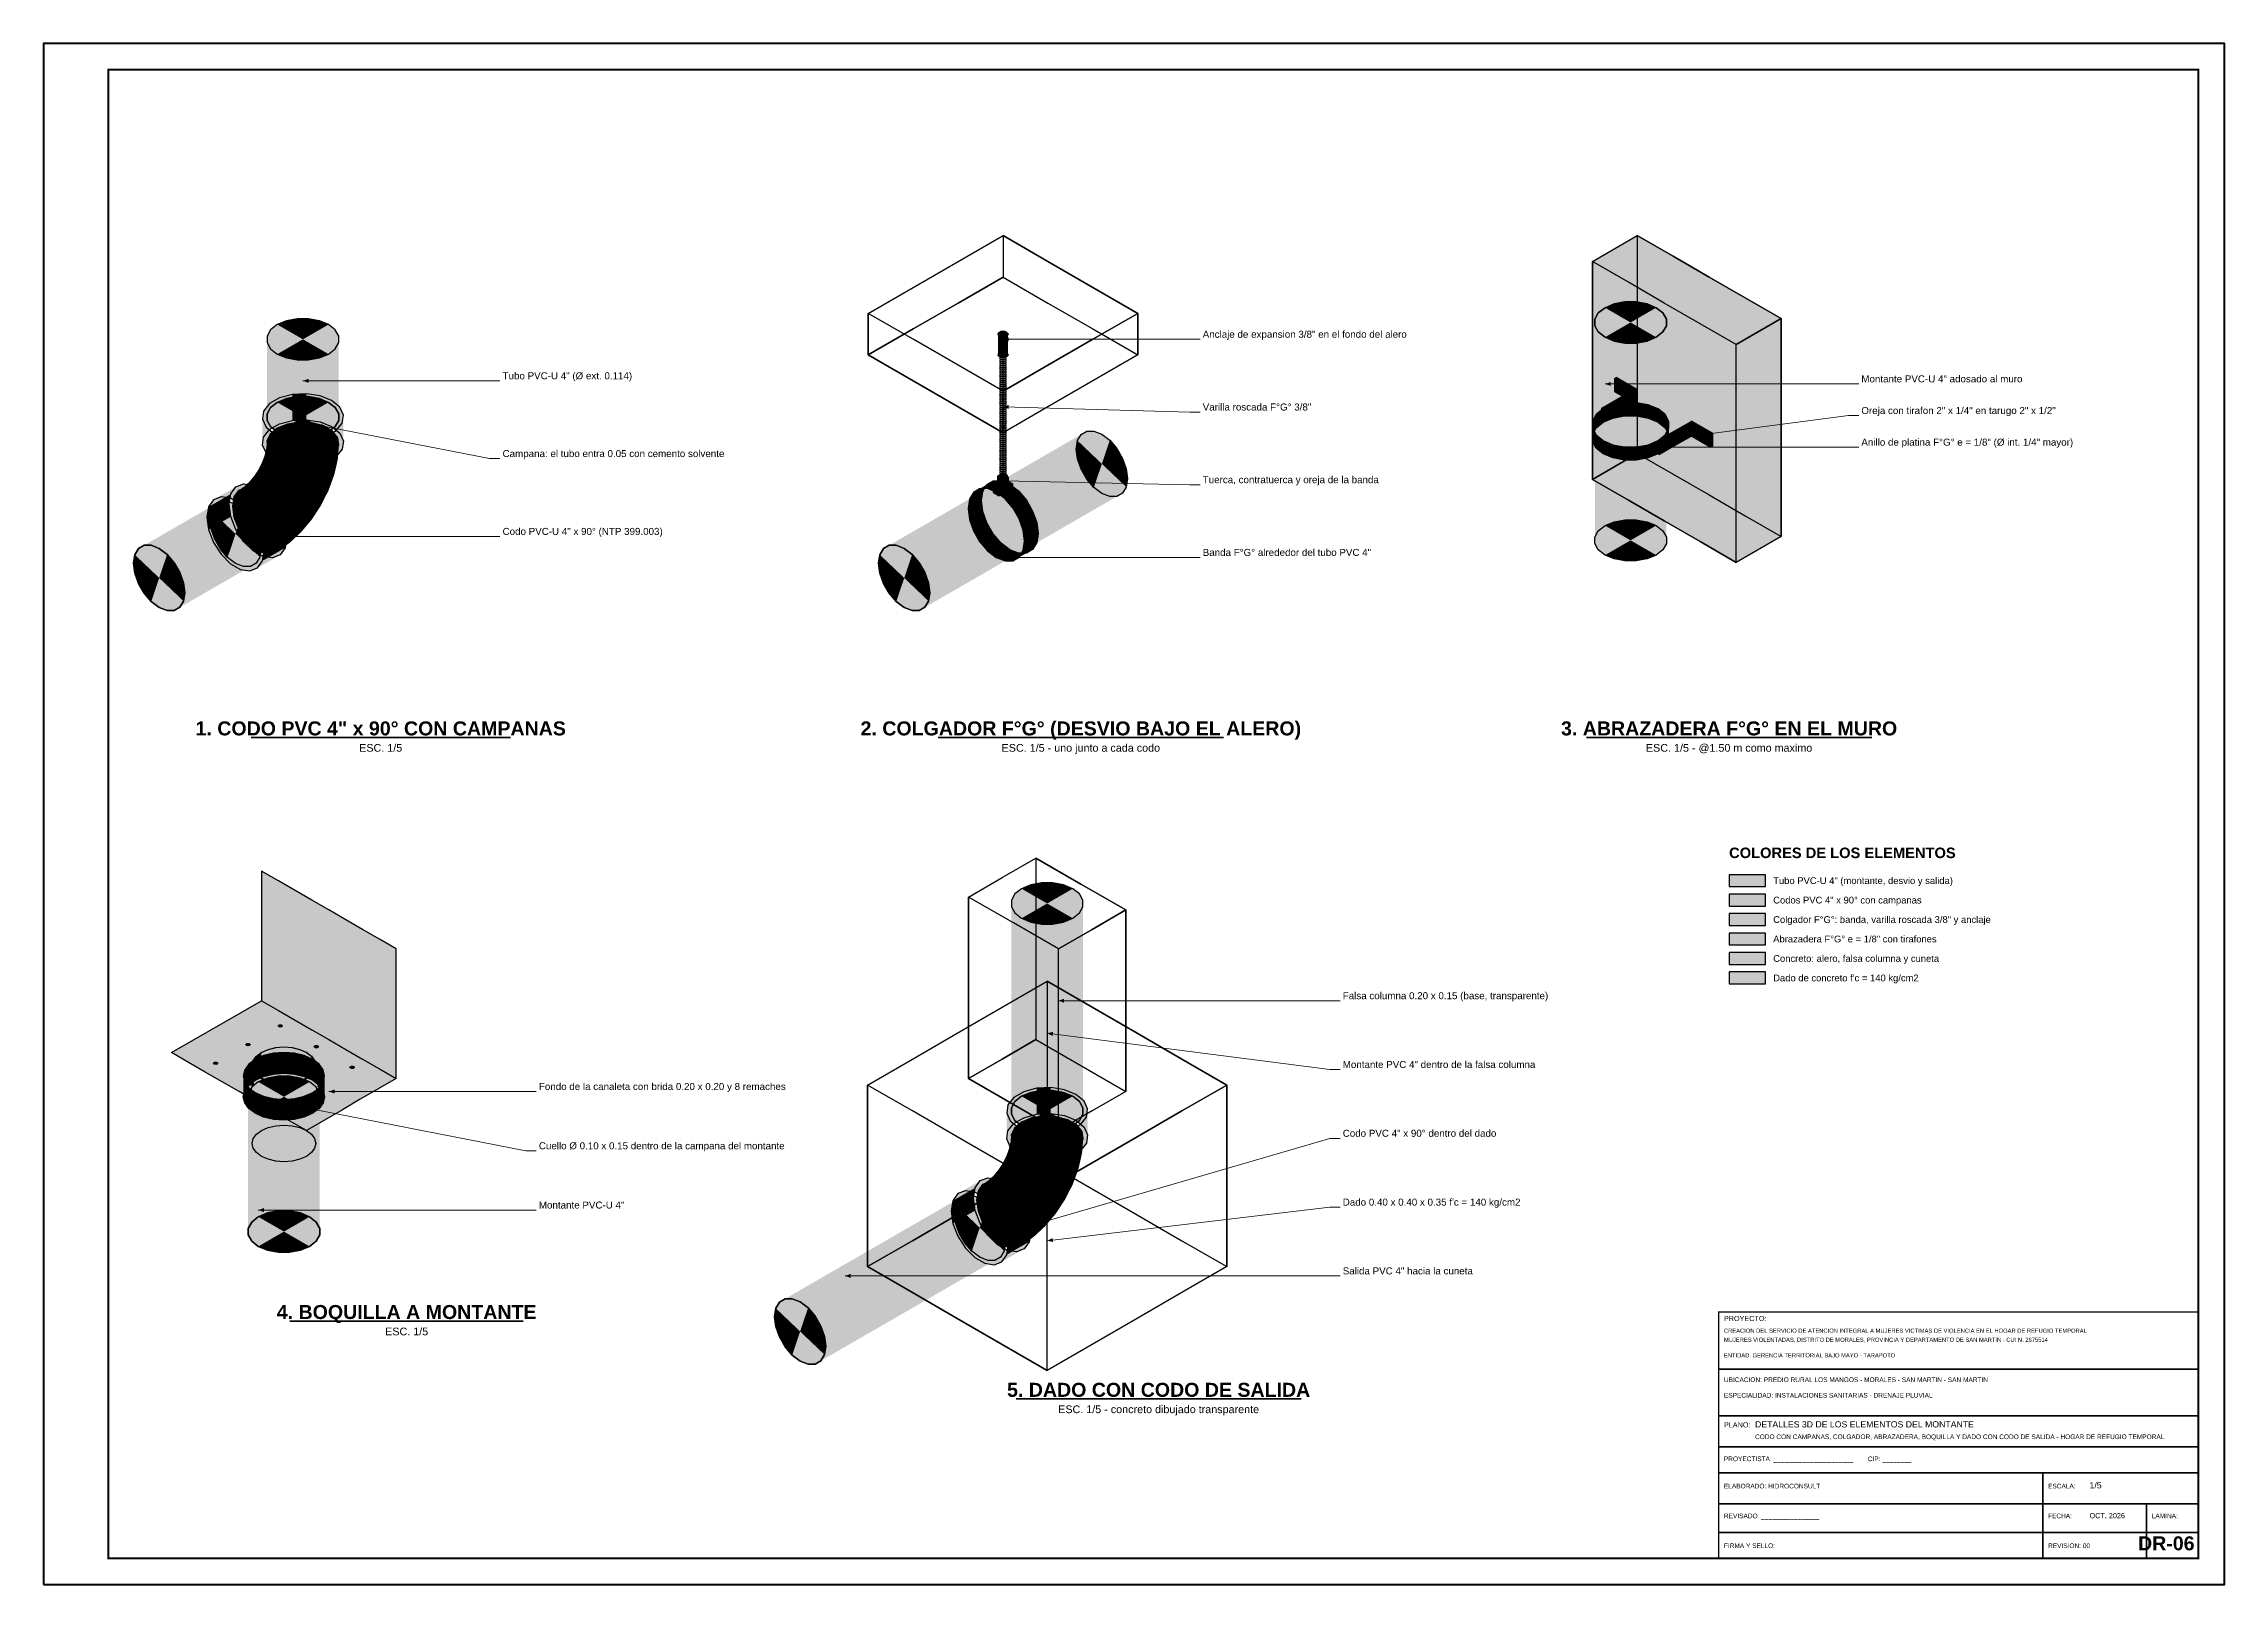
# Paper-space layout 'DR-06' of a CAD drawing. Header units: metres, sheet in millimetres. Extents: x 0 to 841, y 0 to 594.
# The model-space entities are those that its viewports show. They can reach past a viewport. Long polylines and large blocks are cut down to what shows.
import ezdxf
from ezdxf.enums import TextEntityAlignment as Align

# ---------------------------------------------------------------- set-up
doc = ezdxf.new("R2010")
doc.units = ezdxf.units.M
doc.header["$LTSCALE"] = 0.25
for name, color, linetype in [('ISO-ARISTAS', 8, 'CONTINUOUS'), ('LEYENDA', 7, 'CONTINUOUS'), ('ROTULO-TEXTO', 7, 'CONTINUOUS'), ('TEXTOS', 7, 'CONTINUOUS')]:
    doc.layers.add(name, color=color, linetype=linetype)
doc.layers.add('ISO-CONCRETO-SUP', color=254, linetype='CONTINUOUS', true_color=0xe8e8e8)
for name, color, linetype, lineweight in [('LLAMADAS', 30, 'CONTINUOUS', 18), ('MARCO', 7, 'CONTINUOUS', 50), ('ROTULO', 7, 'CONTINUOUS', 35), ('TITULOS', 160, 'CONTINUOUS', 35)]:
    doc.layers.add(name, color=color, linetype=linetype, lineweight=lineweight)
doc.styles.get("Standard").update_dxf_attribs({"font": 'arial.ttf'})
doc.styles.add('TITULOS', font='arialbd.ttf')

psp = doc.layouts.new('DR-06')

msp = doc.modelspace()

# ---------------------------------------------------------------- texts
at = {"layer": 'LEYENDA'}
for s, p in [('Tubo PVC-U 4" (montante, desvio y salida)', (23.335, 1.3565)), ('Codos PVC 4" x 90° con campanas', (23.335, 1.319)), ('Colgador F°G°: banda, varilla roscada 3/8" y anclaje', (23.335, 1.2815)), ('Abrazadera F°G° e = 1/8" con tirafones', (23.335, 1.244)), ('Concreto: alero, falsa columna y cuneta', (23.335, 1.2065)), ("Dado de concreto f'c = 140 kg/cm2", (23.335, 1.169))]:
    msp.add_text(s, height=0.013, dxfattribs=at).set_placement(p, align=Align.MIDDLE_LEFT)
at = {"layer": 'ROTULO-TEXTO'}
for s, height, p in [('PROYECTO:', 0.01, (23.24, 0.5075)), ('CREACION DEL SERVICIO DE ATENCION INTEGRAL A MUJERES VICTIMAS DE VIOLENCIA EN EL HOGAR DE REFUGIO TEMPORAL', 0.008, (23.24, 0.485)), ('MUJERES VIOLENTADAS, DISTRITO DE MORALES, PROVINCIA Y DEPARTAMENTO DE SAN MARTIN - CUI N. 2675514', 0.008, (23.24, 0.4675)), ('ENTIDAD: GERENCIA TERRITORIAL BAJO MAYO - TARAPOTO', 0.008, (23.24, 0.4375)), ('UBICACION: PREDIO RURAL LOS MANGOS - MORALES - SAN MARTIN - SAN MARTIN', 0.009, (23.24, 0.39)), ('ESPECIALIDAD: INSTALACIONES SANITARIAS - DRENAJE PLUVIAL', 0.009, (23.24, 0.36)), ('PLANO:', 0.01, (23.24, 0.3025)), ('DETALLES 3D DE LOS ELEMENTOS DEL MONTANTE', 0.012, (23.3, 0.3025)), ('CODO CON CAMPANAS, COLGADOR, ABRAZADERA, BOQUILLA Y DADO CON CODO DE SALIDA - HOGAR DE REFUGIO TEMPORAL', 0.009, (23.3, 0.28)), ('PROYECTISTA: ______________________        CIP: ________', 0.009, (23.24, 0.2375)), ('ELABORADO: HIDROCONSULT', 0.009, (23.24, 0.185)), ('ESCALA:', 0.009, (23.865, 0.185)), ('1/5', 0.012, (23.945, 0.185)), ('REVISADO: ________________', 0.009, (23.24, 0.1275)), ('FECHA:', 0.009, (23.865, 0.1275)), ('OCT. 2026', 0.01, (23.945, 0.1275)), ('LAMINA:', 0.009, (24.065, 0.1275)), ('FIRMA Y SELLO:', 0.009, (23.24, 0.07)), ('REVISION: 00', 0.009, (23.865, 0.07))]:
    msp.add_text(s, height=height, dxfattribs=at).set_placement(p)
at = {"layer": 'TEXTOS'}
for s, p in [('Anclaje de expansion 3/8" en el fondo del alero', (22.235, 2.403)), ('Tubo PVC-U 4" (Ø ext. 0.114)', (20.885, 2.323)), ('Montante PVC-U 4" adosado al muro', (23.505, 2.317)), ('Varilla roscada F°G° 3/8"', (22.235, 2.2628)), ('Oreja con tirafon 2" x 1/4" en tarugo 2" x 1/2"', (23.505, 2.256)), ('Campana: el tubo entra 0.05 con cemento solvente', (20.885, 2.173)), ('Anillo de platina F°G° e = 1/8" (Ø int. 1/4" mayor)', (23.505, 2.195)), ('Tuerca, contratuerca y oreja de la banda', (22.235, 2.1227)), ('Codo PVC-U 4" x 90° (NTP 399.003)', (20.885, 2.023)), ('Banda F°G° alrededor del tubo PVC 4"', (22.235, 1.9825)), ('Falsa columna 0.20 x 0.15 (base, transparente)', (22.505, 1.128)), ('Montante PVC 4" dentro de la falsa columna', (22.505, 0.9954)), ('Fondo de la canaleta con brida 0.20 x 0.20 y 8 remaches', (20.955, 0.953)), ('Cuello Ø 0.10 x 0.15 dentro de la campana del montante', (20.955, 0.8387)), ('Codo PVC 4" x 90° dentro del dado', (22.505, 0.8628)), ('Montante PVC-U 4"', (20.955, 0.7245)), ("Dado 0.40 x 0.40 x 0.35 f'c = 140 kg/cm2", (22.505, 0.7301)), ('Salida PVC 4" hacia la cuneta', (22.505, 0.5975))]:
    msp.add_text(s, height=0.0135, dxfattribs=at).set_placement(p)
for s, p in [('ESC. 1/5', (20.65, 1.6125)), ('ESC. 1/5 - uno junto a cada codo', (22, 1.6125)), ('ESC. 1/5 - @1.50 m como maximo', (23.25, 1.6125)), ('ESC. 1/5', (20.7, 0.4875)), ('ESC. 1/5 - concreto dibujado transparente', (22.15, 0.3375))]:
    msp.add_text(s, height=0.01485, dxfattribs=at).set_placement(p, align=Align.MIDDLE_CENTER)
at = {"layer": 'TITULOS', "style": 'TITULOS'}
for s, p in [('1. CODO PVC 4" x 90° CON CAMPANAS', (20.65, 1.65)), ('2. COLGADOR F°G° (DESVIO BAJO EL ALERO)', (22, 1.65)), ('3. ABRAZADERA F°G° EN EL MURO', (23.25, 1.65)), ('4. BOQUILLA A MONTANTE', (20.7, 0.525)), ('5. DADO CON CODO DE SALIDA', (22.15, 0.375))]:
    msp.add_text(s, height=0.027, dxfattribs=at).set_placement(p, align=Align.MIDDLE_CENTER)
msp.add_text('COLORES DE LOS ELEMENTOS', height=0.02025, dxfattribs=at).set_placement((23.25, 1.4))
msp.add_text('DR-06', height=0.027, dxfattribs=at).set_placement((24.1475, 0.0575), align=Align.BOTTOM_RIGHT)

# ---------------------------------------------------------------- linework, layer by layer
at = {"layer": 'ISO-ARISTAS', "color": 250}
for p, q in [((21.7634, 2.55), (21.85, 2.6)), ((21.7634, 2.55), (21.85, 2.6)), ((21.9366, 2.55), (21.85, 2.6)), ((21.85, 2.6), (21.85, 2.52)), ((21.85, 2.6), (21.85, 2.52)), ((21.85, 2.6), (21.9366, 2.55)), ((22.9864, 2.55), (23.073, 2.6)), ((22.9864, 2.55), (23.073, 2.6)), ((23.1423, 2.56), (23.073, 2.6)), ((23.073, 2.6), (23.073, 2.516)), ((23.073, 2.6), (23.073, 2.516)), ((23.073, 2.6), (23.1423, 2.56)), ((21.6768, 2.5), (21.7634, 2.55)), ((21.6768, 2.5), (21.7634, 2.55)), ((22.0232, 2.5), (21.9366, 2.55)), ((21.9366, 2.55), (22.0232, 2.5)), ((22.9864, 2.466), (22.9864, 2.55)), ((23.0557, 2.51), (22.9864, 2.55)), ((23.0557, 2.51), (22.9864, 2.55)), ((22.9864, 2.55), (22.9864, 2.466)), ((23.2116, 2.52), (23.1423, 2.56)), ((23.1423, 2.56), (23.2116, 2.52)), ((21.5902, 2.45), (21.6768, 2.5)), ((21.5902, 2.45), (21.6768, 2.5)), ((21.85, 2.52), (21.7634, 2.47)), ((21.7634, 2.47), (21.85, 2.52)), ((21.85, 2.52), (21.9366, 2.47)), ((21.85, 2.52), (21.9366, 2.47)), ((22.1098, 2.45), (22.0232, 2.5)), ((22.0232, 2.5), (22.1098, 2.45)), ((23.125, 2.47), (23.0557, 2.51)), ((23.125, 2.47), (23.0557, 2.51)), ((23.073, 2.516), (23.073, 2.432)), ((23.073, 2.516), (23.073, 2.432)), ((23.2809, 2.48), (23.2116, 2.52)), ((23.2116, 2.52), (23.2809, 2.48)), ((20.4891, 2.4398), (20.4683, 2.4359)), ((20.4891, 2.4398), (20.4683, 2.4359)), ((20.5109, 2.4398), (20.4891, 2.4398)), ((20.5109, 2.4398), (20.4891, 2.4398)), ((20.5317, 2.4359), (20.5109, 2.4398)), ((20.5317, 2.4359), (20.5109, 2.4398)), ((21.5902, 2.37), (21.5902, 2.45)), ((21.6768, 2.4), (21.5902, 2.45)), ((21.6768, 2.4), (21.5902, 2.45)), ((21.5902, 2.45), (21.5902, 2.37)), ((21.7634, 2.47), (21.6768, 2.42)), ((21.6768, 2.42), (21.7634, 2.47)), ((21.9366, 2.47), (22.0232, 2.42)), ((21.9366, 2.47), (22.0232, 2.42)), ((22.1098, 2.45), (22.0232, 2.4)), ((22.0232, 2.4), (22.1098, 2.45)), ((22.1098, 2.37), (22.1098, 2.45)), ((22.1098, 2.45), (22.1098, 2.37)), ((22.9864, 2.382), (22.9864, 2.466)), ((22.9864, 2.466), (22.9864, 2.382)), ((22.9978, 2.4508), (22.9911, 2.4388)), ((22.9911, 2.4388), (22.9978, 2.4508)), ((23.0107, 2.461), (22.9978, 2.4508)), ((22.9978, 2.4508), (23.0107, 2.461)), ((23.0284, 2.4684), (23.0107, 2.461)), ((23.0107, 2.461), (23.0284, 2.4684)), ((23.0491, 2.4723), (23.0284, 2.4684)), ((23.0284, 2.4684), (23.0491, 2.4723)), ((23.071, 2.4723), (23.0491, 2.4723)), ((23.0491, 2.4723), (23.071, 2.4723)), ((23.0917, 2.4684), (23.071, 2.4723)), ((23.071, 2.4723), (23.0917, 2.4684)), ((23.1094, 2.461), (23.0917, 2.4684)), ((23.0917, 2.4684), (23.1094, 2.461)), ((23.1222, 2.4508), (23.1094, 2.461)), ((23.1094, 2.461), (23.1222, 2.4508)), ((23.129, 2.4388), (23.1222, 2.4508)), ((23.1222, 2.4508), (23.129, 2.4388)), ((23.1943, 2.43), (23.125, 2.47)), ((23.1943, 2.43), (23.125, 2.47)), ((23.2636, 2.39), (23.3502, 2.44)), ((23.3502, 2.44), (23.2636, 2.39)), ((23.3502, 2.44), (23.2809, 2.48)), ((23.2809, 2.48), (23.3502, 2.44)), ((23.3502, 2.356), (23.3502, 2.44)), ((23.3502, 2.44), (23.3502, 2.356)), ((20.4378, 2.4183), (20.431, 2.4063)), ((20.4378, 2.4183), (20.431, 2.4063)), ((20.431, 2.4063), (20.431, 2.3937)), ((20.431, 2.4063), (20.431, 2.3937)), ((20.4506, 2.4285), (20.4378, 2.4183)), ((20.4506, 2.4285), (20.4378, 2.4183)), ((20.4683, 2.4359), (20.4506, 2.4285)), ((20.4683, 2.4359), (20.4506, 2.4285)), ((20.5494, 2.4285), (20.5317, 2.4359)), ((20.5494, 2.4285), (20.5317, 2.4359)), ((20.5622, 2.4183), (20.5494, 2.4285)), ((20.5622, 2.4183), (20.5494, 2.4285)), ((20.569, 2.4063), (20.5622, 2.4183)), ((20.569, 2.4063), (20.5622, 2.4183)), ((20.569, 2.3937), (20.569, 2.4063)), ((20.569, 2.3937), (20.569, 2.4063)), ((21.6768, 2.42), (21.5902, 2.37)), ((21.5902, 2.37), (21.6768, 2.42)), ((21.7634, 2.35), (21.6768, 2.4)), ((21.7634, 2.35), (21.6768, 2.4)), ((21.8413, 2.4126), (21.8403, 2.4091)), ((21.8403, 2.4091), (21.8413, 2.4126)), ((21.8403, 2.4091), (21.8431, 2.406)), ((21.8431, 2.406), (21.8403, 2.4091)), ((21.8456, 2.415), (21.8413, 2.4126)), ((21.8413, 2.4126), (21.8456, 2.415)), ((21.8431, 2.406), (21.8485, 2.4044)), ((21.8485, 2.4044), (21.8431, 2.406)), ((21.8515, 2.4156), (21.8456, 2.415)), ((21.8456, 2.415), (21.8515, 2.4156)), ((21.8485, 2.4044), (21.8544, 2.405)), ((21.8544, 2.405), (21.8485, 2.4044)), ((21.8569, 2.414), (21.8515, 2.4156)), ((21.8515, 2.4156), (21.8569, 2.414)), ((21.8544, 2.405), (21.8587, 2.4074)), ((21.8587, 2.4074), (21.8544, 2.405)), ((21.8597, 2.4109), (21.8569, 2.414)), ((21.8569, 2.414), (21.8597, 2.4109)), ((21.8587, 2.4074), (21.8597, 2.4109)), ((21.8597, 2.4109), (21.8587, 2.4074)), ((22.0232, 2.4), (21.9366, 2.35)), ((21.9366, 2.35), (22.0232, 2.4)), ((22.0232, 2.42), (22.1098, 2.37)), ((22.0232, 2.42), (22.1098, 2.37)), ((22.9911, 2.4388), (22.9911, 2.4262)), ((22.9911, 2.4262), (22.9911, 2.4388)), ((22.9911, 2.4262), (22.9978, 2.4142)), ((22.9978, 2.4142), (22.9911, 2.4262)), ((22.9978, 2.4142), (23.0107, 2.404)), ((23.0107, 2.404), (22.9978, 2.4142)), ((23.0107, 2.404), (23.0284, 2.3966)), ((23.0284, 2.3966), (23.0107, 2.404)), ((23.073, 2.432), (23.073, 2.348)), ((23.073, 2.432), (23.073, 2.348)), ((23.0917, 2.3966), (23.1094, 2.404)), ((23.1094, 2.404), (23.0917, 2.3966)), ((23.1094, 2.404), (23.1222, 2.4142)), ((23.1222, 2.4142), (23.1094, 2.404)), ((23.1222, 2.4142), (23.129, 2.4262)), ((23.129, 2.4262), (23.1222, 2.4142)), ((23.129, 2.4262), (23.129, 2.4388)), ((23.129, 2.4388), (23.129, 2.4262)), ((23.2636, 2.39), (23.1943, 2.43)), ((23.2636, 2.39), (23.1943, 2.43)), ((20.431, 2.3937), (20.4378, 2.3817)), ((20.431, 2.3937), (20.4378, 2.3817)), ((20.4378, 2.3817), (20.4506, 2.3715)), ((20.4378, 2.3817), (20.4506, 2.3715)), ((20.4506, 2.3715), (20.4683, 2.3641)), ((20.4506, 2.3715), (20.4683, 2.3641)), ((20.4683, 2.3641), (20.4891, 2.3602)), ((20.4683, 2.3641), (20.4891, 2.3602)), ((20.4891, 2.3602), (20.5109, 2.3602)), ((20.4891, 2.3602), (20.5109, 2.3602)), ((20.5109, 2.3602), (20.5317, 2.3641)), ((20.5109, 2.3602), (20.5317, 2.3641)), ((20.5317, 2.3641), (20.5494, 2.3715)), ((20.5317, 2.3641), (20.5494, 2.3715)), ((20.5494, 2.3715), (20.5622, 2.3817)), ((20.5494, 2.3715), (20.5622, 2.3817)), ((20.5622, 2.3817), (20.569, 2.3937)), ((20.5622, 2.3817), (20.569, 2.3937)), ((21.6768, 2.32), (21.5902, 2.37)), ((21.5902, 2.37), (21.6768, 2.32)), ((21.8403, 2.3691), (21.8413, 2.3726)), ((21.8403, 2.3691), (21.8413, 2.3726)), ((21.8431, 2.366), (21.8403, 2.3691)), ((21.8431, 2.366), (21.8403, 2.3691)), ((21.8413, 2.3726), (21.8456, 2.375)), ((21.8413, 2.3726), (21.8456, 2.375)), ((21.8485, 2.3644), (21.8431, 2.366)), ((21.8485, 2.3644), (21.8431, 2.366)), ((21.8458, 2.3724), (21.8441, 2.37)), ((21.8441, 2.37), (21.8458, 2.3724)), ((21.8441, 2.37), (21.8458, 2.3676)), ((21.8458, 2.3676), (21.8441, 2.37)), ((21.8441, 2.367), (21.8458, 2.3694)), ((21.8458, 2.3646), (21.8441, 2.367)), ((21.8441, 2.363), (21.8458, 2.3654)), ((21.8458, 2.3606), (21.8441, 2.363)), ((21.8441, 2.359), (21.8458, 2.3614)), ((21.8458, 2.3566), (21.8441, 2.359)), ((21.8441, 2.355), (21.8458, 2.3574)), ((21.8458, 2.3526), (21.8441, 2.355)), ((21.8456, 2.375), (21.8515, 2.3756)), ((21.8456, 2.375), (21.8515, 2.3756)), ((21.85, 2.3734), (21.8458, 2.3724)), ((21.8458, 2.3724), (21.85, 2.3734)), ((21.8458, 2.3694), (21.85, 2.3704)), ((21.8458, 2.3676), (21.85, 2.3666)), ((21.85, 2.3666), (21.8458, 2.3676)), ((21.8458, 2.3654), (21.85, 2.3664)), ((21.85, 2.3636), (21.8458, 2.3646)), ((21.8458, 2.3614), (21.85, 2.3624)), ((21.85, 2.3596), (21.8458, 2.3606)), ((21.8458, 2.3574), (21.85, 2.3584)), ((21.85, 2.3556), (21.8458, 2.3566)), ((21.8544, 2.365), (21.8485, 2.3644)), ((21.8544, 2.365), (21.8485, 2.3644)), ((21.8542, 2.3724), (21.85, 2.3734)), ((21.85, 2.3734), (21.8542, 2.3724)), ((21.85, 2.3704), (21.8542, 2.3694)), ((21.85, 2.3666), (21.8542, 2.3676)), ((21.8542, 2.3676), (21.85, 2.3666)), ((21.85, 2.3664), (21.8542, 2.3654)), ((21.8542, 2.3646), (21.85, 2.3636)), ((21.85, 2.3624), (21.8542, 2.3614)), ((21.8542, 2.3606), (21.85, 2.3596)), ((21.85, 2.3584), (21.8542, 2.3574)), ((21.8542, 2.3566), (21.85, 2.3556)), ((21.8515, 2.3756), (21.8569, 2.374)), ((21.8515, 2.3756), (21.8569, 2.374)), ((21.8559, 2.37), (21.8542, 2.3724)), ((21.8542, 2.3724), (21.8559, 2.37)), ((21.8542, 2.3676), (21.8559, 2.37)), ((21.8559, 2.37), (21.8542, 2.3676)), ((21.8542, 2.3694), (21.8559, 2.367)), ((21.8559, 2.367), (21.8542, 2.3646)), ((21.8542, 2.3654), (21.8559, 2.363)), ((21.8559, 2.363), (21.8542, 2.3606)), ((21.8542, 2.3614), (21.8559, 2.359)), ((21.8559, 2.359), (21.8542, 2.3566)), ((21.8542, 2.3574), (21.8559, 2.355)), ((21.8559, 2.355), (21.8542, 2.3526)), ((21.8587, 2.3674), (21.8544, 2.365)), ((21.8587, 2.3674), (21.8544, 2.365)), ((21.8569, 2.374), (21.8597, 2.3709)), ((21.8569, 2.374), (21.8597, 2.3709)), ((21.8597, 2.3709), (21.8587, 2.3674)), ((21.8597, 2.3709), (21.8587, 2.3674)), ((22.1098, 2.37), (22.0232, 2.32)), ((22.1098, 2.37), (22.0232, 2.32)), ((22.9864, 2.298), (22.9864, 2.382)), ((22.9864, 2.382), (22.9864, 2.298)), ((23.0284, 2.3966), (23.0491, 2.3927)), ((23.0491, 2.3927), (23.0284, 2.3966)), ((23.0491, 2.3927), (23.071, 2.3927)), ((23.071, 2.3927), (23.0491, 2.3927)), ((23.071, 2.3927), (23.0917, 2.3966)), ((23.0917, 2.3966), (23.071, 2.3927)), ((23.2636, 2.306), (23.2636, 2.39)), ((23.2636, 2.306), (23.2636, 2.39)), ((23.3502, 2.272), (23.3502, 2.356)), ((23.3502, 2.356), (23.3502, 2.272)), ((21.7634, 2.27), (21.6768, 2.32)), ((21.6768, 2.32), (21.7634, 2.27)), ((21.85, 2.3), (21.7634, 2.35)), ((21.85, 2.3), (21.7634, 2.35)), ((21.8441, 2.351), (21.8458, 2.3534)), ((21.8458, 2.3486), (21.8441, 2.351)), ((21.8441, 2.347), (21.8458, 2.3494)), ((21.8458, 2.3446), (21.8441, 2.347)), ((21.8441, 2.343), (21.8458, 2.3454)), ((21.8458, 2.3406), (21.8441, 2.343)), ((21.8441, 2.339), (21.8458, 2.3414)), ((21.8458, 2.3366), (21.8441, 2.339)), ((21.8441, 2.335), (21.8458, 2.3374)), ((21.8458, 2.3326), (21.8441, 2.335)), ((21.8441, 2.331), (21.8458, 2.3334)), ((21.8458, 2.3286), (21.8441, 2.331)), ((21.8441, 2.327), (21.8458, 2.3294)), ((21.8458, 2.3246), (21.8441, 2.327)), ((21.8441, 2.323), (21.8458, 2.3254)), ((21.8458, 2.3206), (21.8441, 2.323)), ((21.8441, 2.319), (21.8458, 2.3214)), ((21.8458, 2.3166), (21.8441, 2.319)), ((21.8441, 2.315), (21.8458, 2.3174)), ((21.8458, 2.3126), (21.8441, 2.315)), ((21.8441, 2.311), (21.8458, 2.3134)), ((21.8458, 2.3534), (21.85, 2.3544)), ((21.85, 2.3516), (21.8458, 2.3526)), ((21.8458, 2.3494), (21.85, 2.3504)), ((21.85, 2.3476), (21.8458, 2.3486)), ((21.8458, 2.3454), (21.85, 2.3464)), ((21.85, 2.3436), (21.8458, 2.3446)), ((21.8458, 2.3414), (21.85, 2.3424)), ((21.85, 2.3396), (21.8458, 2.3406)), ((21.8458, 2.3374), (21.85, 2.3384)), ((21.85, 2.3356), (21.8458, 2.3366)), ((21.8458, 2.3334), (21.85, 2.3344)), ((21.85, 2.3316), (21.8458, 2.3326)), ((21.8458, 2.3294), (21.85, 2.3304)), ((21.85, 2.3276), (21.8458, 2.3286)), ((21.8458, 2.3254), (21.85, 2.3264)), ((21.85, 2.3236), (21.8458, 2.3246)), ((21.8458, 2.3214), (21.85, 2.3224)), ((21.85, 2.3196), (21.8458, 2.3206)), ((21.8458, 2.3174), (21.85, 2.3184)), ((21.85, 2.3156), (21.8458, 2.3166)), ((21.8458, 2.3134), (21.85, 2.3144)), ((21.85, 2.3544), (21.8542, 2.3534)), ((21.8542, 2.3526), (21.85, 2.3516)), ((21.85, 2.3504), (21.8542, 2.3494)), ((21.9366, 2.35), (21.85, 2.3)), ((21.85, 2.3), (21.9366, 2.35)), ((21.8542, 2.3486), (21.85, 2.3476)), ((21.85, 2.3464), (21.8542, 2.3454)), ((21.8542, 2.3446), (21.85, 2.3436)), ((21.85, 2.3424), (21.8542, 2.3414)), ((21.8542, 2.3406), (21.85, 2.3396)), ((21.85, 2.3384), (21.8542, 2.3374)), ((21.8542, 2.3366), (21.85, 2.3356)), ((21.85, 2.3344), (21.8542, 2.3334)), ((21.8542, 2.3326), (21.85, 2.3316)), ((21.85, 2.3304), (21.8542, 2.3294)), ((21.8542, 2.3286), (21.85, 2.3276)), ((21.85, 2.3264), (21.8542, 2.3254)), ((21.8542, 2.3246), (21.85, 2.3236)), ((21.85, 2.3224), (21.8542, 2.3214)), ((21.8542, 2.3206), (21.85, 2.3196)), ((21.85, 2.3184), (21.8542, 2.3174)), ((21.8542, 2.3166), (21.85, 2.3156)), ((21.85, 2.3144), (21.8542, 2.3134)), ((21.8542, 2.3534), (21.8559, 2.351)), ((21.8559, 2.351), (21.8542, 2.3486)), ((21.8542, 2.3494), (21.8559, 2.347)), ((21.8559, 2.347), (21.8542, 2.3446)), ((21.8542, 2.3454), (21.8559, 2.343)), ((21.8559, 2.343), (21.8542, 2.3406)), ((21.8542, 2.3414), (21.8559, 2.339)), ((21.8559, 2.339), (21.8542, 2.3366)), ((21.8542, 2.3374), (21.8559, 2.335)), ((21.8559, 2.335), (21.8542, 2.3326)), ((21.8542, 2.3334), (21.8559, 2.331)), ((21.8559, 2.331), (21.8542, 2.3286)), ((21.8542, 2.3294), (21.8559, 2.327)), ((21.8559, 2.327), (21.8542, 2.3246)), ((21.8542, 2.3254), (21.8559, 2.323)), ((21.8559, 2.323), (21.8542, 2.3206)), ((21.8542, 2.3214), (21.8559, 2.319)), ((21.8559, 2.319), (21.8542, 2.3166)), ((21.8542, 2.3174), (21.8559, 2.315)), ((21.8559, 2.315), (21.8542, 2.3126)), ((21.8542, 2.3134), (21.8559, 2.311)), ((22.0232, 2.32), (21.9366, 2.27)), ((22.0232, 2.32), (21.9366, 2.27)), ((23.0296, 2.3246), (23.0323, 2.3262)), ((23.0296, 2.3246), (23.0323, 2.3262)), ((23.0296, 2.2992), (23.0296, 2.3246)), ((23.0694, 2.3016), (23.0296, 2.3246)), ((23.0296, 2.3246), (23.0296, 2.2992)), ((23.0694, 2.3016), (23.0296, 2.3246)), ((23.0323, 2.3262), (23.0323, 2.3008)), ((23.0722, 2.3032), (23.0323, 2.3262)), ((23.0323, 2.3262), (23.0323, 2.3008)), ((23.0323, 2.3262), (23.0722, 2.3032)), ((23.073, 2.348), (23.073, 2.264)), ((23.073, 2.348), (23.073, 2.264)), ((20.4358, 2.276), (20.4243, 2.2617)), ((20.455, 2.2871), (20.4358, 2.276)), ((20.4506, 2.2785), (20.4378, 2.2683)), ((20.4378, 2.2683), (20.4506, 2.2785)), ((20.4683, 2.2859), (20.4506, 2.2785)), ((20.4506, 2.2785), (20.4683, 2.2859)), ((20.4797, 2.2937), (20.455, 2.2871)), ((20.4891, 2.2898), (20.4683, 2.2859)), ((20.4683, 2.2859), (20.4891, 2.2898)), ((20.5068, 2.2951), (20.4797, 2.2937)), ((20.5109, 2.2898), (20.4891, 2.2898)), ((20.4891, 2.2898), (20.5109, 2.2898)), ((20.5331, 2.291), (20.5068, 2.2951)), ((20.5317, 2.2859), (20.5109, 2.2898)), ((20.5109, 2.2898), (20.5317, 2.2859)), ((20.5494, 2.2785), (20.5317, 2.2859)), ((20.5317, 2.2859), (20.5494, 2.2785)), ((20.5554, 2.282), (20.5331, 2.291)), ((20.5622, 2.2683), (20.5494, 2.2785)), ((20.5494, 2.2785), (20.5622, 2.2683)), ((20.571, 2.2691), (20.5554, 2.282)), ((21.8458, 2.3086), (21.8441, 2.311)), ((21.8441, 2.307), (21.8458, 2.3094)), ((21.8458, 2.3046), (21.8441, 2.307)), ((21.8441, 2.303), (21.8458, 2.3054)), ((21.8458, 2.3006), (21.8441, 2.303)), ((21.8441, 2.299), (21.8458, 2.3014)), ((21.8458, 2.2966), (21.8441, 2.299)), ((21.8441, 2.295), (21.8458, 2.2974)), ((21.8458, 2.2926), (21.8441, 2.295)), ((21.8441, 2.291), (21.8458, 2.2934)), ((21.8458, 2.2886), (21.8441, 2.291)), ((21.8441, 2.287), (21.8458, 2.2894)), ((21.8458, 2.2846), (21.8441, 2.287)), ((21.8441, 2.283), (21.8458, 2.2854)), ((21.8458, 2.2806), (21.8441, 2.283)), ((21.8441, 2.279), (21.8458, 2.2814)), ((21.8458, 2.2766), (21.8441, 2.279)), ((21.8441, 2.275), (21.8458, 2.2774)), ((21.8458, 2.2726), (21.8441, 2.275)), ((21.8441, 2.271), (21.8458, 2.2734)), ((21.8458, 2.2686), (21.8441, 2.271)), ((21.85, 2.3116), (21.8458, 2.3126)), ((21.8458, 2.3094), (21.85, 2.3104)), ((21.85, 2.3076), (21.8458, 2.3086)), ((21.8458, 2.3054), (21.85, 2.3064)), ((21.85, 2.3036), (21.8458, 2.3046)), ((21.8458, 2.3014), (21.85, 2.3024)), ((21.85, 2.2996), (21.8458, 2.3006)), ((21.8458, 2.2974), (21.85, 2.2984)), ((21.85, 2.2956), (21.8458, 2.2966)), ((21.8458, 2.2934), (21.85, 2.2944)), ((21.85, 2.2916), (21.8458, 2.2926)), ((21.8458, 2.2894), (21.85, 2.2904)), ((21.85, 2.2876), (21.8458, 2.2886)), ((21.8458, 2.2854), (21.85, 2.2864)), ((21.85, 2.2836), (21.8458, 2.2846)), ((21.8458, 2.2814), (21.85, 2.2824)), ((21.85, 2.2796), (21.8458, 2.2806)), ((21.8458, 2.2774), (21.85, 2.2784)), ((21.85, 2.2756), (21.8458, 2.2766)), ((21.8458, 2.2734), (21.85, 2.2744)), ((21.85, 2.2716), (21.8458, 2.2726)), ((21.8542, 2.3126), (21.85, 2.3116)), ((21.85, 2.3104), (21.8542, 2.3094)), ((21.8542, 2.3086), (21.85, 2.3076)), ((21.85, 2.3064), (21.8542, 2.3054)), ((21.8542, 2.3046), (21.85, 2.3036)), ((21.85, 2.3024), (21.8542, 2.3014)), ((21.8542, 2.3006), (21.85, 2.2996)), ((21.85, 2.22), (21.85, 2.3)), ((21.85, 2.22), (21.85, 2.3)), ((21.85, 2.2984), (21.8542, 2.2974)), ((21.8542, 2.2966), (21.85, 2.2956)), ((21.85, 2.2944), (21.8542, 2.2934)), ((21.8542, 2.2926), (21.85, 2.2916)), ((21.85, 2.2904), (21.8542, 2.2894)), ((21.8542, 2.2886), (21.85, 2.2876)), ((21.85, 2.2864), (21.8542, 2.2854)), ((21.8542, 2.2846), (21.85, 2.2836)), ((21.85, 2.2824), (21.8542, 2.2814)), ((21.8542, 2.2806), (21.85, 2.2796)), ((21.85, 2.2784), (21.8542, 2.2774)), ((21.8542, 2.2766), (21.85, 2.2756)), ((21.85, 2.2744), (21.8542, 2.2734)), ((21.8542, 2.2726), (21.85, 2.2716)), ((21.8559, 2.311), (21.8542, 2.3086)), ((21.8542, 2.3094), (21.8559, 2.307)), ((21.8559, 2.307), (21.8542, 2.3046)), ((21.8542, 2.3054), (21.8559, 2.303)), ((21.8559, 2.303), (21.8542, 2.3006)), ((21.8542, 2.3014), (21.8559, 2.299)), ((21.8559, 2.299), (21.8542, 2.2966)), ((21.8542, 2.2974), (21.8559, 2.295)), ((21.8559, 2.295), (21.8542, 2.2926)), ((21.8542, 2.2934), (21.8559, 2.291)), ((21.8559, 2.291), (21.8542, 2.2886)), ((21.8542, 2.2894), (21.8559, 2.287)), ((21.8559, 2.287), (21.8542, 2.2846)), ((21.8542, 2.2854), (21.8559, 2.283)), ((21.8559, 2.283), (21.8542, 2.2806)), ((21.8542, 2.2814), (21.8559, 2.279)), ((21.8559, 2.279), (21.8542, 2.2766)), ((21.8542, 2.2774), (21.8559, 2.275)), ((21.8559, 2.275), (21.8542, 2.2726)), ((21.8542, 2.2734), (21.8559, 2.271)), ((21.8559, 2.271), (21.8542, 2.2686)), ((22.9864, 2.214), (22.9864, 2.298)), ((22.9864, 2.298), (22.9864, 2.214)), ((23.0045, 2.2673), (23.0356, 2.2852)), ((23.0045, 2.2673), (23.0356, 2.2852)), ((23.0072, 2.2657), (23.0383, 2.2837)), ((23.0383, 2.2837), (23.0072, 2.2657)), ((23.0261, 2.2736), (23.0072, 2.2657)), ((23.0484, 2.2778), (23.0261, 2.2736)), ((23.0323, 2.3008), (23.0296, 2.2992)), ((23.0296, 2.2992), (23.0323, 2.3008)), ((23.0694, 2.2762), (23.0296, 2.2992)), ((23.0296, 2.2992), (23.0694, 2.2762)), ((23.0323, 2.3008), (23.0722, 2.2778)), ((23.0323, 2.3008), (23.0722, 2.2778)), ((23.0356, 2.2852), (23.0667, 2.3032)), ((23.0356, 2.2852), (23.0667, 2.3032)), ((23.0356, 2.2598), (23.0667, 2.2778)), ((23.0667, 2.2778), (23.0356, 2.2598)), ((23.0383, 2.2837), (23.0694, 2.3016)), ((23.0694, 2.3016), (23.0383, 2.2837)), ((23.0694, 2.2762), (23.0383, 2.2583)), ((23.0694, 2.2762), (23.0383, 2.2583)), ((23.0421, 2.3059), (23.0394, 2.302)), ((23.0394, 2.302), (23.0421, 2.3059)), ((23.0431, 2.3041), (23.0394, 2.302)), ((23.0394, 2.302), (23.0431, 2.3041)), ((23.0394, 2.302), (23.0421, 2.2948)), ((23.0421, 2.2948), (23.0394, 2.302)), ((23.0459, 2.3081), (23.0421, 2.3059)), ((23.0421, 2.3059), (23.0459, 2.3081)), ((23.0421, 2.3059), (23.0477, 2.3027)), ((23.0477, 2.3027), (23.0421, 2.3059)), ((23.0421, 2.2948), (23.0459, 2.297)), ((23.0459, 2.297), (23.0421, 2.2948)), ((23.0421, 2.2948), (23.0477, 2.2916)), ((23.0477, 2.2916), (23.0421, 2.2948)), ((23.0431, 2.3041), (23.0459, 2.3081)), ((23.0431, 2.3041), (23.0459, 2.3081)), ((23.0459, 2.297), (23.0431, 2.3041)), ((23.0459, 2.297), (23.0431, 2.3041)), ((23.0459, 2.3081), (23.0514, 2.3049)), ((23.0459, 2.3081), (23.0514, 2.3049)), ((23.0514, 2.2938), (23.0459, 2.297)), ((23.0514, 2.2938), (23.0459, 2.297)), ((23.0514, 2.3049), (23.0477, 2.3027)), ((23.0477, 2.3027), (23.0514, 2.3049)), ((23.0477, 2.3027), (23.0505, 2.2956)), ((23.0505, 2.2956), (23.0477, 2.3027)), ((23.0477, 2.2916), (23.0505, 2.2956)), ((23.0505, 2.2956), (23.0477, 2.2916)), ((23.0477, 2.2916), (23.0514, 2.2938)), ((23.0514, 2.2938), (23.0477, 2.2916)), ((23.0717, 2.2778), (23.0484, 2.2778)), ((23.0505, 2.2956), (23.0542, 2.2977)), ((23.0542, 2.2977), (23.0505, 2.2956)), ((23.0514, 2.3049), (23.0542, 2.2977)), ((23.0514, 2.3049), (23.0542, 2.2977)), ((23.0542, 2.2977), (23.0514, 2.2938)), ((23.0542, 2.2977), (23.0514, 2.2938)), ((23.0694, 2.3016), (23.0667, 2.3032)), ((23.0667, 2.3032), (23.0667, 2.2778)), ((23.0667, 2.3032), (23.0667, 2.2778)), ((23.0667, 2.3032), (23.0694, 2.3016)), ((23.0667, 2.2778), (23.0694, 2.2762)), ((23.0667, 2.2778), (23.0694, 2.2762)), ((23.0722, 2.3032), (23.0694, 2.3016)), ((23.0694, 2.3016), (23.0722, 2.3032)), ((23.0694, 2.2762), (23.0694, 2.3016)), ((23.0694, 2.2762), (23.0694, 2.3016)), ((23.0694, 2.2762), (23.0694, 2.3016)), ((23.0694, 2.3016), (23.0694, 2.2762)), ((23.0722, 2.2778), (23.0694, 2.2762)), ((23.0722, 2.2778), (23.0694, 2.2762)), ((23.094, 2.2736), (23.0717, 2.2778)), ((23.0722, 2.2778), (23.0722, 2.3032)), ((23.0722, 2.3032), (23.0722, 2.2778)), ((23.1129, 2.2657), (23.094, 2.2736)), ((23.2636, 2.222), (23.2636, 2.306)), ((23.2636, 2.222), (23.2636, 2.306)), ((23.3502, 2.188), (23.3502, 2.272)), ((23.3502, 2.272), (23.3502, 2.188)), ((20.4243, 2.2617), (20.4219, 2.2461)), ((20.4219, 2.2461), (20.429, 2.2309)), ((20.429, 2.2309), (20.4446, 2.218)), ((20.4378, 2.2683), (20.431, 2.2563)), ((20.431, 2.2563), (20.4378, 2.2683)), ((20.431, 2.2563), (20.431, 2.2437)), ((20.431, 2.2437), (20.431, 2.2563)), ((20.431, 2.2437), (20.4378, 2.2317)), ((20.4378, 2.2317), (20.431, 2.2437)), ((20.4358, 2.226), (20.455, 2.2371)), ((20.4378, 2.2317), (20.4506, 2.2215)), ((20.4506, 2.2215), (20.4378, 2.2317)), ((20.4705, 2.2365), (20.4506, 2.2285)), ((20.455, 2.2371), (20.4797, 2.2437)), ((20.4939, 2.2402), (20.4705, 2.2365)), ((20.4797, 2.2437), (20.5068, 2.2451)), ((20.5181, 2.2389), (20.4939, 2.2402)), ((20.5068, 2.2451), (20.5331, 2.241)), ((20.54, 2.233), (20.5181, 2.2389)), ((20.5331, 2.241), (20.5554, 2.232)), ((20.5572, 2.2231), (20.54, 2.233)), ((20.5494, 2.2215), (20.5622, 2.2317)), ((20.5622, 2.2317), (20.5494, 2.2215)), ((20.5554, 2.232), (20.571, 2.2191)), ((20.569, 2.2563), (20.5622, 2.2683)), ((20.5622, 2.2683), (20.569, 2.2563)), ((20.5622, 2.2317), (20.569, 2.2437)), ((20.569, 2.2437), (20.5622, 2.2317)), ((20.5642, 2.224), (20.5757, 2.2383)), ((20.569, 2.2437), (20.569, 2.2563)), ((20.569, 2.2563), (20.569, 2.2437)), ((20.5781, 2.2539), (20.571, 2.2691)), ((20.5757, 2.2383), (20.5781, 2.2539)), ((21.85, 2.22), (21.7634, 2.27)), ((21.7634, 2.27), (21.85, 2.22)), ((21.8441, 2.267), (21.8458, 2.2694)), ((21.8458, 2.2646), (21.8441, 2.267)), ((21.8441, 2.263), (21.8458, 2.2654)), ((21.8458, 2.2606), (21.8441, 2.263)), ((21.8441, 2.259), (21.8458, 2.2614)), ((21.8458, 2.2566), (21.8441, 2.259)), ((21.8441, 2.255), (21.8458, 2.2574)), ((21.8458, 2.2526), (21.8441, 2.255)), ((21.8441, 2.251), (21.8458, 2.2534)), ((21.8458, 2.2486), (21.8441, 2.251)), ((21.8441, 2.247), (21.8458, 2.2494)), ((21.8458, 2.2446), (21.8441, 2.247)), ((21.8441, 2.243), (21.8458, 2.2454)), ((21.8458, 2.2406), (21.8441, 2.243)), ((21.8441, 2.239), (21.8458, 2.2414)), ((21.8458, 2.2366), (21.8441, 2.239)), ((21.8441, 2.235), (21.8458, 2.2374)), ((21.8458, 2.2326), (21.8441, 2.235)), ((21.8441, 2.231), (21.8458, 2.2334)), ((21.8458, 2.2286), (21.8441, 2.231)), ((21.8441, 2.227), (21.8458, 2.2294)), ((21.8458, 2.2694), (21.85, 2.2704)), ((21.85, 2.2676), (21.8458, 2.2686)), ((21.8458, 2.2654), (21.85, 2.2664)), ((21.85, 2.2636), (21.8458, 2.2646)), ((21.8458, 2.2614), (21.85, 2.2624)), ((21.85, 2.2596), (21.8458, 2.2606)), ((21.8458, 2.2574), (21.85, 2.2584)), ((21.85, 2.2556), (21.8458, 2.2566)), ((21.8458, 2.2534), (21.85, 2.2544)), ((21.85, 2.2516), (21.8458, 2.2526)), ((21.8458, 2.2494), (21.85, 2.2504)), ((21.85, 2.2476), (21.8458, 2.2486)), ((21.8458, 2.2454), (21.85, 2.2464)), ((21.85, 2.2436), (21.8458, 2.2446)), ((21.8458, 2.2414), (21.85, 2.2424)), ((21.85, 2.2396), (21.8458, 2.2406)), ((21.8458, 2.2374), (21.85, 2.2384)), ((21.85, 2.2356), (21.8458, 2.2366)), ((21.8458, 2.2334), (21.85, 2.2344)), ((21.85, 2.2316), (21.8458, 2.2326)), ((21.8458, 2.2294), (21.85, 2.2304)), ((21.85, 2.2704), (21.8542, 2.2694)), ((21.9366, 2.27), (21.85, 2.22)), ((21.9366, 2.27), (21.85, 2.22)), ((21.8542, 2.2686), (21.85, 2.2676)), ((21.85, 2.2664), (21.8542, 2.2654)), ((21.8542, 2.2646), (21.85, 2.2636)), ((21.85, 2.2624), (21.8542, 2.2614)), ((21.8542, 2.2606), (21.85, 2.2596)), ((21.85, 2.2584), (21.8542, 2.2574)), ((21.8542, 2.2566), (21.85, 2.2556)), ((21.85, 2.2544), (21.8542, 2.2534)), ((21.8542, 2.2526), (21.85, 2.2516)), ((21.85, 2.2504), (21.8542, 2.2494)), ((21.8542, 2.2486), (21.85, 2.2476)), ((21.85, 2.2464), (21.8542, 2.2454)), ((21.8542, 2.2446), (21.85, 2.2436)), ((21.85, 2.2424), (21.8542, 2.2414)), ((21.8542, 2.2406), (21.85, 2.2396)), ((21.85, 2.2384), (21.8542, 2.2374)), ((21.8542, 2.2366), (21.85, 2.2356)), ((21.85, 2.2344), (21.8542, 2.2334)), ((21.8542, 2.2326), (21.85, 2.2316)), ((21.85, 2.2304), (21.8542, 2.2294)), ((21.8542, 2.2694), (21.8559, 2.267)), ((21.8559, 2.267), (21.8542, 2.2646)), ((21.8542, 2.2654), (21.8559, 2.263)), ((21.8559, 2.263), (21.8542, 2.2606)), ((21.8542, 2.2614), (21.8559, 2.259)), ((21.8559, 2.259), (21.8542, 2.2566)), ((21.8542, 2.2574), (21.8559, 2.255)), ((21.8559, 2.255), (21.8542, 2.2526)), ((21.8542, 2.2534), (21.8559, 2.251)), ((21.8559, 2.251), (21.8542, 2.2486)), ((21.8542, 2.2494), (21.8559, 2.247)), ((21.8559, 2.247), (21.8542, 2.2446)), ((21.8542, 2.2454), (21.8559, 2.243)), ((21.8559, 2.243), (21.8542, 2.2406)), ((21.8542, 2.2414), (21.8559, 2.239)), ((21.8559, 2.239), (21.8542, 2.2366)), ((21.8542, 2.2374), (21.8559, 2.235)), ((21.8559, 2.235), (21.8542, 2.2326)), ((21.8542, 2.2334), (21.8559, 2.231)), ((21.8559, 2.231), (21.8542, 2.2286)), ((21.8542, 2.2294), (21.8559, 2.227)), ((22.9935, 2.2548), (22.9863, 2.2419)), ((22.9863, 2.2419), (22.9863, 2.2285)), ((22.9863, 2.2165), (22.9935, 2.2294)), ((23.0072, 2.2657), (22.9935, 2.2548)), ((22.9935, 2.2294), (23.0072, 2.2403)), ((23.0045, 2.2419), (23.0045, 2.2673)), ((23.0072, 2.2657), (23.0045, 2.2673)), ((23.0072, 2.2657), (23.0045, 2.2673)), ((23.0045, 2.2673), (23.0045, 2.2419)), ((23.0045, 2.2419), (23.0356, 2.2598)), ((23.0356, 2.2598), (23.0045, 2.2419)), ((23.0072, 2.2403), (23.0045, 2.2419)), ((23.0045, 2.2419), (23.0072, 2.2403)), ((23.0072, 2.2403), (23.0072, 2.2657)), ((23.0072, 2.2403), (23.0072, 2.2657)), ((23.0383, 2.2583), (23.0072, 2.2403)), ((23.0383, 2.2583), (23.0072, 2.2403)), ((23.0072, 2.2403), (23.0261, 2.2482)), ((23.0261, 2.2482), (23.0484, 2.2524)), ((23.0484, 2.2524), (23.0717, 2.2524)), ((23.0717, 2.2524), (23.094, 2.2482)), ((23.073, 2.264), (23.073, 2.18)), ((23.073, 2.264), (23.073, 2.18)), ((23.094, 2.2482), (23.1129, 2.2403)), ((23.1266, 2.2548), (23.1129, 2.2657)), ((23.1129, 2.2403), (23.1266, 2.2294)), ((23.1338, 2.2419), (23.1266, 2.2548)), ((23.1266, 2.2294), (23.1338, 2.2165)), ((23.1338, 2.2285), (23.1338, 2.2419)), ((23.144, 2.2227), (23.1751, 2.2406)), ((23.144, 2.2227), (23.1751, 2.2406)), ((23.1467, 2.2211), (23.1778, 2.239)), ((23.1778, 2.239), (23.1467, 2.2211)), ((23.1751, 2.2406), (23.1778, 2.2422)), ((23.1751, 2.2406), (23.1778, 2.2422)), ((23.1751, 2.2152), (23.1751, 2.2406)), ((23.1778, 2.239), (23.1751, 2.2406)), ((23.1751, 2.2406), (23.1751, 2.2152)), ((23.1751, 2.2406), (23.1751, 2.2152)), ((23.2149, 2.2176), (23.1751, 2.2406)), ((23.1751, 2.2406), (23.1751, 2.2152)), ((23.1751, 2.2406), (23.1778, 2.239)), ((23.2149, 2.2176), (23.1751, 2.2406)), ((23.1778, 2.2422), (23.1778, 2.2168)), ((23.2177, 2.2192), (23.1778, 2.2422)), ((23.1778, 2.2422), (23.1778, 2.2168)), ((23.1778, 2.2422), (23.2177, 2.2192)), ((23.1778, 2.2136), (23.1778, 2.239)), ((23.1778, 2.239), (23.1778, 2.2136)), ((20.4219, 2.1961), (20.4243, 2.2117)), ((20.429, 2.1809), (20.4219, 2.1961)), ((20.4243, 2.2117), (20.4358, 2.226)), ((20.4367, 2.217), (20.4305, 2.2035)), ((20.4305, 2.2035), (20.4326, 2.1896)), ((20.4326, 2.1896), (20.4428, 2.1769)), ((20.4506, 2.2285), (20.4367, 2.217)), ((20.4446, 2.218), (20.4669, 2.209)), ((20.4506, 2.2215), (20.4683, 2.2141)), ((20.4683, 2.2141), (20.4506, 2.2215)), ((20.4669, 2.209), (20.4932, 2.2049)), ((20.4683, 2.2141), (20.4891, 2.2102)), ((20.4891, 2.2102), (20.4683, 2.2141)), ((20.4891, 2.2102), (20.5109, 2.2102)), ((20.5109, 2.2102), (20.4891, 2.2102)), ((20.4932, 2.2049), (20.5203, 2.2063)), ((20.5109, 2.2102), (20.5317, 2.2141)), ((20.5317, 2.2141), (20.5109, 2.2102)), ((20.5203, 2.2063), (20.545, 2.2129)), ((20.5317, 2.2141), (20.5494, 2.2215)), ((20.5494, 2.2215), (20.5317, 2.2141)), ((20.545, 2.2129), (20.5642, 2.224)), ((20.5674, 2.2104), (20.5572, 2.2231)), ((20.5633, 2.183), (20.5695, 2.1965)), ((20.5757, 2.1883), (20.5642, 2.174)), ((20.5695, 2.1965), (20.5674, 2.2104)), ((20.571, 2.2191), (20.5781, 2.2039)), ((20.5781, 2.2039), (20.5757, 2.1883)), ((21.8458, 2.2246), (21.8441, 2.227)), ((21.8441, 2.223), (21.8458, 2.2254)), ((21.8458, 2.2206), (21.8441, 2.223)), ((21.8441, 2.219), (21.8458, 2.2214)), ((21.8458, 2.2166), (21.8441, 2.219)), ((21.8441, 2.215), (21.8458, 2.2174)), ((21.8458, 2.2126), (21.8441, 2.215)), ((21.8441, 2.211), (21.8458, 2.2134)), ((21.8458, 2.2086), (21.8441, 2.211)), ((21.8441, 2.207), (21.8458, 2.2094)), ((21.8458, 2.2046), (21.8441, 2.207)), ((21.8441, 2.203), (21.8458, 2.2054)), ((21.8458, 2.2006), (21.8441, 2.203)), ((21.8441, 2.199), (21.8458, 2.2014)), ((21.8458, 2.1966), (21.8441, 2.199)), ((21.8441, 2.195), (21.8458, 2.1974)), ((21.8458, 2.1926), (21.8441, 2.195)), ((21.8441, 2.191), (21.8458, 2.1934)), ((21.8458, 2.1886), (21.8441, 2.191)), ((21.8441, 2.187), (21.8458, 2.1894)), ((21.8458, 2.1846), (21.8441, 2.187)), ((21.85, 2.2276), (21.8458, 2.2286)), ((21.8458, 2.2254), (21.85, 2.2264)), ((21.85, 2.2236), (21.8458, 2.2246)), ((21.8458, 2.2214), (21.85, 2.2224)), ((21.85, 2.2196), (21.8458, 2.2206)), ((21.8458, 2.2174), (21.85, 2.2184)), ((21.85, 2.2156), (21.8458, 2.2166)), ((21.8458, 2.2134), (21.85, 2.2144)), ((21.85, 2.2116), (21.8458, 2.2126)), ((21.8458, 2.2094), (21.85, 2.2104)), ((21.85, 2.2076), (21.8458, 2.2086)), ((21.8458, 2.2054), (21.85, 2.2064)), ((21.85, 2.2036), (21.8458, 2.2046)), ((21.8458, 2.2014), (21.85, 2.2024)), ((21.85, 2.1996), (21.8458, 2.2006)), ((21.8458, 2.1974), (21.85, 2.1984)), ((21.85, 2.1956), (21.8458, 2.1966)), ((21.8458, 2.1934), (21.85, 2.1944)), ((21.85, 2.1916), (21.8458, 2.1926)), ((21.8458, 2.1894), (21.85, 2.1904)), ((21.85, 2.1876), (21.8458, 2.1886)), ((21.8542, 2.2286), (21.85, 2.2276)), ((21.85, 2.2264), (21.8542, 2.2254)), ((21.8542, 2.2246), (21.85, 2.2236)), ((21.85, 2.2224), (21.8542, 2.2214)), ((21.8542, 2.2206), (21.85, 2.2196)), ((21.85, 2.2184), (21.8542, 2.2174)), ((21.8542, 2.2166), (21.85, 2.2156)), ((21.85, 2.2144), (21.8542, 2.2134)), ((21.8542, 2.2126), (21.85, 2.2116)), ((21.85, 2.2104), (21.8542, 2.2094)), ((21.8542, 2.2086), (21.85, 2.2076)), ((21.85, 2.2064), (21.8542, 2.2054)), ((21.8542, 2.2046), (21.85, 2.2036)), ((21.85, 2.2024), (21.8542, 2.2014)), ((21.8542, 2.2006), (21.85, 2.1996)), ((21.85, 2.1984), (21.8542, 2.1974)), ((21.8542, 2.1966), (21.85, 2.1956)), ((21.85, 2.1944), (21.8542, 2.1934)), ((21.8542, 2.1926), (21.85, 2.1916)), ((21.85, 2.1904), (21.8542, 2.1894)), ((21.8542, 2.1886), (21.85, 2.1876)), ((21.8559, 2.227), (21.8542, 2.2246)), ((21.8542, 2.2254), (21.8559, 2.223)), ((21.8559, 2.223), (21.8542, 2.2206)), ((21.8542, 2.2214), (21.8559, 2.219)), ((21.8559, 2.219), (21.8542, 2.2166)), ((21.8542, 2.2174), (21.8559, 2.215)), ((21.8559, 2.215), (21.8542, 2.2126)), ((21.8542, 2.2134), (21.8559, 2.211)), ((21.8559, 2.211), (21.8542, 2.2086)), ((21.8542, 2.2094), (21.8559, 2.207)), ((21.8559, 2.207), (21.8542, 2.2046)), ((21.8542, 2.2054), (21.8559, 2.203)), ((21.8559, 2.203), (21.8542, 2.2006)), ((21.8542, 2.2014), (21.8559, 2.199)), ((21.8559, 2.199), (21.8542, 2.1966)), ((21.8542, 2.1974), (21.8559, 2.195)), ((21.8559, 2.195), (21.8542, 2.1926)), ((21.8542, 2.1934), (21.8559, 2.191)), ((21.8559, 2.191), (21.8542, 2.1886)), ((21.8542, 2.1894), (21.8559, 2.187)), ((21.8559, 2.187), (21.8542, 2.1846)), ((21.9912, 2.1885), (21.9936, 2.2047)), ((21.9912, 2.1885), (21.9936, 2.2047)), ((21.9936, 2.1695), (21.9912, 2.1885)), ((21.9936, 2.1695), (21.9912, 2.1885)), ((21.9936, 2.2047), (22.0006, 2.2166)), ((21.9936, 2.2047), (22.0006, 2.2166)), ((22.0006, 2.2166), (22.0115, 2.2229)), ((22.0006, 2.2166), (22.0115, 2.2229)), ((22.0115, 2.2229), (22.0253, 2.223)), ((22.0115, 2.2229), (22.0253, 2.223)), ((22.0253, 2.223), (22.0405, 2.217)), ((22.0253, 2.223), (22.0405, 2.217)), ((22.0405, 2.217), (22.0558, 2.2054)), ((22.0405, 2.217), (22.0558, 2.2054)), ((22.0558, 2.2054), (22.0695, 2.1894)), ((22.0558, 2.2054), (22.0695, 2.1894)), ((22.0695, 2.1894), (22.0805, 2.1704)), ((22.0695, 2.1894), (22.0805, 2.1704)), ((22.9863, 2.2285), (22.9935, 2.2156)), ((22.9863, 2.2031), (22.9863, 2.2165)), ((22.9935, 2.1902), (22.9863, 2.2031)), ((22.9864, 2.13), (22.9864, 2.214)), ((22.9864, 2.214), (22.9864, 2.13)), ((22.9935, 2.2156), (23.0072, 2.2047)), ((23.0072, 2.1793), (22.9935, 2.1902)), ((23.0072, 2.2047), (23.0261, 2.1968)), ((23.0261, 2.1968), (23.0484, 2.1926)), ((23.0484, 2.1926), (23.0717, 2.1926)), ((23.0717, 2.1926), (23.094, 2.1968)), ((23.094, 2.1968), (23.1129, 2.2047)), ((23.1129, 2.2047), (23.144, 2.2227)), ((23.1129, 2.2047), (23.144, 2.2227)), ((23.1129, 2.2047), (23.1266, 2.2156)), ((23.1129, 2.1793), (23.1129, 2.2047)), ((23.1156, 2.2031), (23.1129, 2.2047)), ((23.1156, 2.2031), (23.1129, 2.2047)), ((23.1129, 2.2047), (23.1129, 2.1793)), ((23.1129, 2.1793), (23.144, 2.1973)), ((23.144, 2.1973), (23.1129, 2.1793)), ((23.1266, 2.1902), (23.1129, 2.1793)), ((23.1156, 2.2031), (23.1467, 2.2211)), ((23.1467, 2.2211), (23.1156, 2.2031)), ((23.1156, 2.1777), (23.1156, 2.2031)), ((23.1156, 2.1777), (23.1156, 2.2031)), ((23.1467, 2.1957), (23.1156, 2.1777)), ((23.1467, 2.1957), (23.1156, 2.1777)), ((23.1266, 2.2156), (23.1338, 2.2285)), ((23.1338, 2.2031), (23.1266, 2.1902)), ((23.1338, 2.2165), (23.1338, 2.2031)), ((23.144, 2.1973), (23.1751, 2.2152)), ((23.1751, 2.2152), (23.144, 2.1973)), ((23.1778, 2.2136), (23.1467, 2.1957)), ((23.1778, 2.2136), (23.1467, 2.1957)), ((23.1778, 2.2168), (23.1751, 2.2152)), ((23.1751, 2.2152), (23.1778, 2.2168)), ((23.1751, 2.2152), (23.1778, 2.2136)), ((23.1751, 2.2152), (23.1778, 2.2136)), ((23.2149, 2.1922), (23.1751, 2.2152)), ((23.1751, 2.2152), (23.2149, 2.1922)), ((23.1778, 2.2168), (23.2177, 2.1938)), ((23.1778, 2.2168), (23.2177, 2.1938)), ((23.1894, 2.2209), (23.1866, 2.217)), ((23.1866, 2.217), (23.1894, 2.2209)), ((23.1903, 2.2191), (23.1866, 2.217)), ((23.1866, 2.217), (23.1903, 2.2191)), ((23.1866, 2.217), (23.1894, 2.2098)), ((23.1894, 2.2098), (23.1866, 2.217)), ((23.1931, 2.2231), (23.1894, 2.2209)), ((23.1894, 2.2209), (23.1931, 2.2231)), ((23.1894, 2.2209), (23.1949, 2.2177)), ((23.1949, 2.2177), (23.1894, 2.2209)), ((23.1894, 2.2098), (23.1931, 2.212)), ((23.1931, 2.212), (23.1894, 2.2098)), ((23.1894, 2.2098), (23.1949, 2.2066)), ((23.1949, 2.2066), (23.1894, 2.2098)), ((23.1903, 2.2191), (23.1931, 2.2231)), ((23.1903, 2.2191), (23.1931, 2.2231)), ((23.1931, 2.212), (23.1903, 2.2191)), ((23.1931, 2.212), (23.1903, 2.2191)), ((23.1931, 2.2231), (23.1986, 2.2199)), ((23.1931, 2.2231), (23.1986, 2.2199)), ((23.1986, 2.2088), (23.1931, 2.212)), ((23.1986, 2.2088), (23.1931, 2.212)), ((23.1986, 2.2199), (23.1949, 2.2177)), ((23.1949, 2.2177), (23.1986, 2.2199)), ((23.1949, 2.2177), (23.1977, 2.2106)), ((23.1977, 2.2106), (23.1949, 2.2177)), ((23.1949, 2.2066), (23.1977, 2.2106)), ((23.1977, 2.2106), (23.1949, 2.2066)), ((23.1949, 2.2066), (23.1986, 2.2088)), ((23.1986, 2.2088), (23.1949, 2.2066)), ((23.1977, 2.2106), (23.2014, 2.2127)), ((23.2014, 2.2127), (23.1977, 2.2106)), ((23.1986, 2.2199), (23.2014, 2.2127)), ((23.1986, 2.2199), (23.2014, 2.2127)), ((23.2014, 2.2127), (23.1986, 2.2088)), ((23.2014, 2.2127), (23.1986, 2.2088)), ((23.2177, 2.2192), (23.2149, 2.2176)), ((23.2149, 2.2176), (23.2177, 2.2192)), ((23.2149, 2.1922), (23.2149, 2.2176)), ((23.2149, 2.1922), (23.2149, 2.2176)), ((23.2177, 2.1938), (23.2149, 2.1922)), ((23.2177, 2.1938), (23.2149, 2.1922)), ((23.2177, 2.1938), (23.2177, 2.2192)), ((23.2177, 2.2192), (23.2177, 2.1938)), ((23.2636, 2.138), (23.2636, 2.222)), ((23.2636, 2.138), (23.2636, 2.222)), ((23.3502, 2.104), (23.3502, 2.188)), ((23.3502, 2.188), (23.3502, 2.104)), ((20.4446, 2.168), (20.429, 2.1809)), ((20.4428, 2.1769), (20.46, 2.167)), ((20.4669, 2.159), (20.4446, 2.168)), ((20.46, 2.167), (20.4819, 2.1611)), ((20.4932, 2.1549), (20.4669, 2.159)), ((20.4819, 2.1611), (20.5061, 2.1598)), ((20.5203, 2.1563), (20.4932, 2.1549)), ((20.5061, 2.1598), (20.5295, 2.1635)), ((20.545, 2.1629), (20.5203, 2.1563)), ((20.5295, 2.1635), (20.5494, 2.1715)), ((20.5642, 2.174), (20.545, 2.1629)), ((20.5494, 2.1715), (20.5633, 2.183)), ((21.8441, 2.183), (21.8458, 2.1854)), ((21.8458, 2.1806), (21.8441, 2.183)), ((21.8441, 2.179), (21.8458, 2.1814)), ((21.8458, 2.1766), (21.8441, 2.179)), ((21.8441, 2.175), (21.8458, 2.1774)), ((21.8458, 2.1726), (21.8441, 2.175)), ((21.8441, 2.171), (21.8458, 2.1734)), ((21.8458, 2.1686), (21.8441, 2.171)), ((21.8441, 2.167), (21.8458, 2.1694)), ((21.8458, 2.1646), (21.8441, 2.167)), ((21.8441, 2.163), (21.8458, 2.1654)), ((21.8458, 2.1606), (21.8441, 2.163)), ((21.8441, 2.159), (21.8458, 2.1614)), ((21.8458, 2.1566), (21.8441, 2.159)), ((21.8441, 2.155), (21.8458, 2.1574)), ((21.8458, 2.1526), (21.8441, 2.155)), ((21.8441, 2.151), (21.8458, 2.1534)), ((21.8458, 2.1486), (21.8441, 2.151)), ((21.8441, 2.147), (21.8458, 2.1494)), ((21.8458, 2.1446), (21.8441, 2.147)), ((21.8441, 2.143), (21.8458, 2.1454)), ((21.8458, 2.1854), (21.85, 2.1864)), ((21.85, 2.1836), (21.8458, 2.1846)), ((21.8458, 2.1814), (21.85, 2.1824)), ((21.85, 2.1796), (21.8458, 2.1806)), ((21.8458, 2.1774), (21.85, 2.1784)), ((21.85, 2.1756), (21.8458, 2.1766)), ((21.8458, 2.1734), (21.85, 2.1744)), ((21.85, 2.1716), (21.8458, 2.1726)), ((21.8458, 2.1694), (21.85, 2.1704)), ((21.85, 2.1676), (21.8458, 2.1686)), ((21.8458, 2.1654), (21.85, 2.1664)), ((21.85, 2.1636), (21.8458, 2.1646)), ((21.8458, 2.1614), (21.85, 2.1624)), ((21.85, 2.1596), (21.8458, 2.1606)), ((21.8458, 2.1574), (21.85, 2.1584)), ((21.85, 2.1556), (21.8458, 2.1566)), ((21.8458, 2.1534), (21.85, 2.1544)), ((21.85, 2.1516), (21.8458, 2.1526)), ((21.8458, 2.1494), (21.85, 2.1504)), ((21.85, 2.1476), (21.8458, 2.1486)), ((21.8458, 2.1454), (21.85, 2.1464)), ((21.85, 2.1436), (21.8458, 2.1446)), ((21.85, 2.1864), (21.8542, 2.1854)), ((21.8542, 2.1846), (21.85, 2.1836)), ((21.85, 2.1824), (21.8542, 2.1814)), ((21.8542, 2.1806), (21.85, 2.1796)), ((21.85, 2.1784), (21.8542, 2.1774)), ((21.8542, 2.1766), (21.85, 2.1756)), ((21.85, 2.1744), (21.8542, 2.1734)), ((21.8542, 2.1726), (21.85, 2.1716)), ((21.85, 2.1704), (21.8542, 2.1694)), ((21.8542, 2.1686), (21.85, 2.1676)), ((21.85, 2.1664), (21.8542, 2.1654)), ((21.8542, 2.1646), (21.85, 2.1636)), ((21.85, 2.1624), (21.8542, 2.1614)), ((21.8542, 2.1606), (21.85, 2.1596)), ((21.85, 2.1584), (21.8542, 2.1574)), ((21.8542, 2.1566), (21.85, 2.1556)), ((21.85, 2.1544), (21.8542, 2.1534)), ((21.8542, 2.1526), (21.85, 2.1516)), ((21.85, 2.1504), (21.8542, 2.1494)), ((21.8542, 2.1486), (21.85, 2.1476)), ((21.85, 2.1464), (21.8542, 2.1454)), ((21.8542, 2.1446), (21.85, 2.1436)), ((21.8542, 2.1854), (21.8559, 2.183)), ((21.8559, 2.183), (21.8542, 2.1806)), ((21.8542, 2.1814), (21.8559, 2.179)), ((21.8559, 2.179), (21.8542, 2.1766)), ((21.8542, 2.1774), (21.8559, 2.175)), ((21.8559, 2.175), (21.8542, 2.1726)), ((21.8542, 2.1734), (21.8559, 2.171)), ((21.8559, 2.171), (21.8542, 2.1686)), ((21.8542, 2.1694), (21.8559, 2.167)), ((21.8559, 2.167), (21.8542, 2.1646)), ((21.8542, 2.1654), (21.8559, 2.163)), ((21.8559, 2.163), (21.8542, 2.1606)), ((21.8542, 2.1614), (21.8559, 2.159)), ((21.8559, 2.159), (21.8542, 2.1566)), ((21.8542, 2.1574), (21.8559, 2.155)), ((21.8559, 2.155), (21.8542, 2.1526)), ((21.8542, 2.1534), (21.8559, 2.151)), ((21.8559, 2.151), (21.8542, 2.1486)), ((21.8542, 2.1494), (21.8559, 2.147)), ((21.8559, 2.147), (21.8542, 2.1446)), ((21.8542, 2.1454), (21.8559, 2.143)), ((22.0006, 2.1496), (21.9936, 2.1695)), ((22.0006, 2.1496), (21.9936, 2.1695)), ((22.0115, 2.1306), (22.0006, 2.1496)), ((22.0115, 2.1306), (22.0006, 2.1496)), ((22.0805, 2.1704), (22.0875, 2.1505)), ((22.0805, 2.1704), (22.0875, 2.1505)), ((22.0875, 2.1505), (22.0899, 2.1315)), ((22.0875, 2.1505), (22.0899, 2.1315)), ((22.9864, 2.13), (23.073, 2.18)), ((23.073, 2.18), (22.9864, 2.13)), ((23.0261, 2.1714), (23.0072, 2.1793)), ((23.0484, 2.1672), (23.0261, 2.1714)), ((23.0717, 2.1672), (23.0484, 2.1672)), ((23.094, 2.1714), (23.0717, 2.1672)), ((23.073, 2.18), (23.1423, 2.14)), ((23.073, 2.18), (23.1423, 2.14)), ((23.1129, 2.1793), (23.094, 2.1714)), ((23.1156, 2.1777), (23.1129, 2.1793)), ((23.1129, 2.1793), (23.1156, 2.1777)), ((20.3613, 2.102), (20.3709, 2.1157)), ((20.3756, 2.1085), (20.367, 2.0963)), ((20.3709, 2.1157), (20.3857, 2.1214)), ((20.3887, 2.1136), (20.3756, 2.1085)), ((20.3857, 2.1214), (20.4038, 2.1186)), ((20.4048, 2.1111), (20.3887, 2.1136)), ((20.4038, 2.1186), (20.423, 2.1075)), ((20.422, 2.1012), (20.4048, 2.1111)), ((20.423, 2.1075), (20.4411, 2.0894)), ((21.7929, 2.105), (21.7851, 2.0919)), ((21.8049, 2.112), (21.7929, 2.105)), ((21.8201, 2.1122), (21.8049, 2.112)), ((21.8084, 2.089), (21.8111, 2.1069)), ((21.8111, 2.1069), (21.8189, 2.12)), ((21.8189, 2.12), (21.8309, 2.127)), ((21.837, 2.1055), (21.8201, 2.1122)), ((21.8309, 2.127), (21.8461, 2.1272)), ((21.8318, 2.1125), (21.8578, 2.1275)), ((21.8318, 2.1125), (21.8578, 2.1275)), ((21.8578, 2.1195), (21.8318, 2.1045)), ((21.8318, 2.1045), (21.8578, 2.1195)), ((21.8318, 2.1045), (21.8318, 2.1125)), ((21.8422, 2.1065), (21.8318, 2.1125)), ((21.8422, 2.1065), (21.8318, 2.1125)), ((21.8318, 2.1125), (21.8318, 2.1045)), ((21.8422, 2.0985), (21.8318, 2.1045)), ((21.8318, 2.1045), (21.8422, 2.0985)), ((21.8539, 2.0927), (21.837, 2.1055)), ((21.8474, 2.1406), (21.8402, 2.1365)), ((21.8402, 2.1365), (21.8474, 2.1406)), ((21.8402, 2.1365), (21.8402, 2.1285)), ((21.8402, 2.1285), (21.8402, 2.1365)), ((21.8402, 2.1365), (21.8429, 2.1309)), ((21.8429, 2.1309), (21.8402, 2.1365)), ((21.8402, 2.1285), (21.8474, 2.1326)), ((21.8402, 2.1285), (21.8474, 2.1326)), ((21.8474, 2.1286), (21.8402, 2.1245)), ((21.8402, 2.1245), (21.8474, 2.1286)), ((21.8429, 2.1229), (21.8402, 2.1285)), ((21.8429, 2.1229), (21.8402, 2.1285)), ((21.8402, 2.1245), (21.8402, 2.1165)), ((21.8402, 2.1165), (21.8402, 2.1245)), ((21.8402, 2.1245), (21.8429, 2.1189)), ((21.8429, 2.1189), (21.8402, 2.1245)), ((21.8402, 2.1165), (21.8474, 2.1206)), ((21.8402, 2.1165), (21.8474, 2.1206)), ((21.8429, 2.1109), (21.8402, 2.1165)), ((21.8429, 2.1109), (21.8402, 2.1165)), ((21.8682, 2.1215), (21.8422, 2.1065)), ((21.8422, 2.1065), (21.8682, 2.1215)), ((21.8682, 2.1135), (21.8422, 2.0985)), ((21.8682, 2.1135), (21.8422, 2.0985)), ((21.8422, 2.0985), (21.8422, 2.1065)), ((21.8422, 2.0985), (21.8422, 2.1065)), ((21.8429, 2.1309), (21.8429, 2.1229)), ((21.8526, 2.1294), (21.8429, 2.1309)), ((21.8429, 2.1229), (21.8429, 2.1309)), ((21.8429, 2.1309), (21.8526, 2.1294)), ((21.8526, 2.1214), (21.8429, 2.1229)), ((21.8526, 2.1214), (21.8429, 2.1229)), ((21.8429, 2.1189), (21.8429, 2.1109)), ((21.8526, 2.1174), (21.8429, 2.1189)), ((21.8429, 2.1109), (21.8429, 2.1189)), ((21.8429, 2.1189), (21.8526, 2.1174)), ((21.8526, 2.1094), (21.8429, 2.1109)), ((21.8526, 2.1094), (21.8429, 2.1109)), ((21.8458, 2.1406), (21.8441, 2.143)), ((21.8441, 2.139), (21.8458, 2.1414)), ((21.8458, 2.1366), (21.8441, 2.139)), ((21.8441, 2.135), (21.8458, 2.1374)), ((21.8458, 2.1326), (21.8441, 2.135)), ((21.8441, 2.131), (21.8458, 2.1334)), ((21.8458, 2.1286), (21.8441, 2.131)), ((21.8441, 2.127), (21.8458, 2.1294)), ((21.8458, 2.1246), (21.8441, 2.127)), ((21.8441, 2.123), (21.8458, 2.1254)), ((21.8458, 2.1206), (21.8441, 2.123)), ((21.8441, 2.119), (21.8458, 2.1214)), ((21.8458, 2.1166), (21.8441, 2.119)), ((21.8441, 2.115), (21.8458, 2.1174)), ((21.8441, 2.115), (21.8458, 2.1174)), ((21.8458, 2.1126), (21.8441, 2.115)), ((21.8458, 2.1126), (21.8441, 2.115)), ((21.8458, 2.1414), (21.85, 2.1424)), ((21.85, 2.1396), (21.8458, 2.1406)), ((21.8458, 2.1374), (21.85, 2.1384)), ((21.85, 2.1356), (21.8458, 2.1366)), ((21.8458, 2.1334), (21.85, 2.1344)), ((21.85, 2.1316), (21.8458, 2.1326)), ((21.8458, 2.1294), (21.85, 2.1304)), ((21.85, 2.1276), (21.8458, 2.1286)), ((21.8458, 2.1254), (21.85, 2.1264)), ((21.85, 2.1236), (21.8458, 2.1246)), ((21.8458, 2.1214), (21.85, 2.1224)), ((21.85, 2.1196), (21.8458, 2.1206)), ((21.8458, 2.1174), (21.85, 2.1184)), ((21.8458, 2.1174), (21.85, 2.1184)), ((21.85, 2.1156), (21.8458, 2.1166)), ((21.85, 2.1116), (21.8458, 2.1126)), ((21.85, 2.1116), (21.8458, 2.1126)), ((21.8461, 2.1272), (21.863, 2.1205)), ((21.8572, 2.1391), (21.8474, 2.1406)), ((21.8474, 2.1406), (21.8474, 2.1326)), ((21.8474, 2.1326), (21.8474, 2.1406)), ((21.8474, 2.1406), (21.8572, 2.1391)), ((21.8474, 2.1326), (21.8572, 2.1311)), ((21.8474, 2.1326), (21.8572, 2.1311)), ((21.8572, 2.1271), (21.8474, 2.1286)), ((21.8474, 2.1286), (21.8474, 2.1206)), ((21.8474, 2.1206), (21.8474, 2.1286)), ((21.8474, 2.1286), (21.8572, 2.1271)), ((21.8474, 2.1206), (21.8572, 2.1191)), ((21.8474, 2.1206), (21.8572, 2.1191)), ((21.85, 2.1424), (21.8542, 2.1414)), ((21.8542, 2.1406), (21.85, 2.1396)), ((21.85, 2.1384), (21.8542, 2.1374)), ((21.8542, 2.1366), (21.85, 2.1356)), ((21.85, 2.1344), (21.8542, 2.1334)), ((21.8542, 2.1326), (21.85, 2.1316)), ((21.85, 2.1304), (21.8542, 2.1294)), ((21.8542, 2.1286), (21.85, 2.1276)), ((21.85, 2.1264), (21.8542, 2.1254)), ((21.8542, 2.1246), (21.85, 2.1236)), ((21.85, 2.1224), (21.8542, 2.1214)), ((21.8542, 2.1206), (21.85, 2.1196)), ((21.85, 2.1184), (21.8542, 2.1174)), ((21.85, 2.1184), (21.8542, 2.1174)), ((21.8542, 2.1166), (21.85, 2.1156)), ((21.8542, 2.1126), (21.85, 2.1116)), ((21.8542, 2.1126), (21.85, 2.1116)), ((21.8598, 2.1335), (21.8526, 2.1294)), ((21.8526, 2.1294), (21.8598, 2.1335)), ((21.8526, 2.1214), (21.8526, 2.1294)), ((21.8526, 2.1294), (21.8526, 2.1214)), ((21.8598, 2.1255), (21.8526, 2.1214)), ((21.8598, 2.1255), (21.8526, 2.1214)), ((21.8598, 2.1215), (21.8526, 2.1174)), ((21.8526, 2.1174), (21.8598, 2.1215)), ((21.8526, 2.1094), (21.8526, 2.1174)), ((21.8526, 2.1174), (21.8526, 2.1094)), ((21.8598, 2.1135), (21.8526, 2.1094)), ((21.8598, 2.1135), (21.8526, 2.1094)), ((21.8559, 2.143), (21.8542, 2.1406)), ((21.8542, 2.1414), (21.8559, 2.139)), ((21.8559, 2.139), (21.8542, 2.1366)), ((21.8542, 2.1374), (21.8559, 2.135)), ((21.8559, 2.135), (21.8542, 2.1326)), ((21.8542, 2.1334), (21.8559, 2.131)), ((21.8559, 2.131), (21.8542, 2.1286)), ((21.8542, 2.1294), (21.8559, 2.127)), ((21.8559, 2.127), (21.8542, 2.1246)), ((21.8542, 2.1254), (21.8559, 2.123)), ((21.8559, 2.123), (21.8542, 2.1206)), ((21.8542, 2.1214), (21.8559, 2.119)), ((21.8559, 2.119), (21.8542, 2.1166)), ((21.8542, 2.1174), (21.8559, 2.115)), ((21.8542, 2.1174), (21.8559, 2.115)), ((21.8559, 2.115), (21.8542, 2.1126)), ((21.8559, 2.115), (21.8542, 2.1126)), ((21.8572, 2.1311), (21.8572, 2.1391)), ((21.8598, 2.1335), (21.8572, 2.1391)), ((21.8572, 2.1391), (21.8572, 2.1311)), ((21.8572, 2.1391), (21.8598, 2.1335)), ((21.8572, 2.1311), (21.8598, 2.1255)), ((21.8572, 2.1311), (21.8598, 2.1255)), ((21.8572, 2.1191), (21.8572, 2.1271)), ((21.8598, 2.1215), (21.8572, 2.1271)), ((21.8572, 2.1271), (21.8572, 2.1191)), ((21.8572, 2.1271), (21.8598, 2.1215)), ((21.8572, 2.1191), (21.8598, 2.1135)), ((21.8572, 2.1191), (21.8598, 2.1135)), ((21.8682, 2.1215), (21.8578, 2.1275)), ((21.8578, 2.1275), (21.8578, 2.1195)), ((21.8578, 2.1275), (21.8578, 2.1195)), ((21.8578, 2.1275), (21.8682, 2.1215)), ((21.8578, 2.1195), (21.8682, 2.1135)), ((21.8578, 2.1195), (21.8682, 2.1135)), ((21.8598, 2.1255), (21.8598, 2.1335)), ((21.8598, 2.1335), (21.8598, 2.1255)), ((21.8598, 2.1135), (21.8598, 2.1215)), ((21.8598, 2.1215), (21.8598, 2.1135)), ((21.863, 2.1205), (21.8799, 2.1077)), ((21.8682, 2.1135), (21.8682, 2.1215)), ((21.8682, 2.1215), (21.8682, 2.1135)), ((21.8799, 2.1077), (21.8951, 2.09)), ((22.0253, 2.1146), (22.0115, 2.1306)), ((22.0253, 2.1146), (22.0115, 2.1306)), ((22.0405, 2.103), (22.0253, 2.1146)), ((22.0405, 2.103), (22.0253, 2.1146)), ((22.0558, 2.097), (22.0405, 2.103)), ((22.0558, 2.097), (22.0405, 2.103)), ((22.0805, 2.1034), (22.0695, 2.0971)), ((22.0805, 2.1034), (22.0695, 2.0971)), ((22.0875, 2.1153), (22.0805, 2.1034)), ((22.0875, 2.1153), (22.0805, 2.1034)), ((22.0899, 2.1315), (22.0875, 2.1153)), ((22.0899, 2.1315), (22.0875, 2.1153)), ((23.0557, 2.09), (22.9864, 2.13)), ((22.9864, 2.13), (23.0557, 2.09)), ((23.1423, 2.14), (23.2116, 2.1)), ((23.1423, 2.14), (23.2116, 2.1)), ((23.2636, 2.054), (23.2636, 2.138)), ((23.2636, 2.054), (23.2636, 2.138)), ((23.3502, 2.02), (23.3502, 2.104)), ((23.3502, 2.104), (23.3502, 2.02)), ((20.318, 2.077), (20.3147, 2.057)), ((20.3276, 2.0907), (20.318, 2.077)), ((20.3207, 2.0535), (20.3231, 2.0697)), ((20.3207, 2.0535), (20.3231, 2.0697)), ((20.3231, 2.0697), (20.3302, 2.0816)), ((20.3231, 2.0697), (20.3302, 2.0816)), ((20.3424, 2.0964), (20.3276, 2.0907)), ((20.3302, 2.0816), (20.3411, 2.0879)), ((20.3302, 2.0816), (20.3411, 2.0879)), ((20.3411, 2.0879), (20.3548, 2.088)), ((20.3411, 2.0879), (20.3548, 2.088)), ((20.3605, 2.0936), (20.3424, 2.0964)), ((20.3548, 2.088), (20.3701, 2.082)), ((20.3548, 2.088), (20.3701, 2.082)), ((20.358, 2.082), (20.3613, 2.102)), ((20.3613, 2.0582), (20.358, 2.082)), ((20.3797, 2.0825), (20.3605, 2.0936)), ((20.367, 2.0963), (20.364, 2.0785)), ((20.364, 2.0785), (20.367, 2.0573)), ((20.3701, 2.082), (20.3854, 2.0704)), ((20.3701, 2.082), (20.3854, 2.0704)), ((20.3978, 2.0644), (20.3797, 2.0825)), ((20.3854, 2.0704), (20.3991, 2.0544)), ((20.3854, 2.0704), (20.3991, 2.0544)), ((20.4126, 2.0416), (20.3978, 2.0644)), ((20.4381, 2.0851), (20.422, 2.1012)), ((20.4512, 2.0648), (20.4381, 2.0851)), ((20.4411, 2.0894), (20.4559, 2.0666)), ((20.4598, 2.0427), (20.4512, 2.0648)), ((20.4559, 2.0666), (20.4655, 2.0418)), ((21.7851, 2.0919), (21.7825, 2.074)), ((21.7825, 2.074), (21.7851, 2.053)), ((21.8111, 2.068), (21.8084, 2.089)), ((21.8189, 2.046), (21.8111, 2.068)), ((21.8691, 2.075), (21.8539, 2.0927)), ((21.8811, 2.054), (21.8691, 2.075)), ((21.8951, 2.09), (21.9071, 2.069)), ((21.9071, 2.069), (21.9149, 2.047)), ((22.0695, 2.0971), (22.0558, 2.097)), ((22.0695, 2.0971), (22.0558, 2.097)), ((23.125, 2.05), (23.0557, 2.09)), ((23.0557, 2.09), (23.125, 2.05)), ((23.2116, 2.1), (23.2809, 2.06)), ((23.2116, 2.1), (23.2809, 2.06)), ((20.3147, 2.057), (20.318, 2.0332)), ((20.318, 2.0332), (20.3276, 2.0084)), ((20.3231, 2.0345), (20.3207, 2.0535)), ((20.3231, 2.0345), (20.3207, 2.0535)), ((20.3302, 2.0146), (20.3231, 2.0345)), ((20.3302, 2.0146), (20.3231, 2.0345)), ((20.3709, 2.0334), (20.3613, 2.0582)), ((20.367, 2.0573), (20.3756, 2.0352)), ((20.3857, 2.0106), (20.3709, 2.0334)), ((20.3756, 2.0352), (20.3887, 2.0149)), ((20.3991, 2.0544), (20.41, 2.0354)), ((20.3991, 2.0544), (20.41, 2.0354)), ((20.41, 2.0354), (20.417, 2.0155)), ((20.41, 2.0354), (20.417, 2.0155)), ((20.4222, 2.0168), (20.4126, 2.0416)), ((20.4628, 2.0215), (20.4598, 2.0427)), ((20.4598, 2.0037), (20.4628, 2.0215)), ((20.4655, 2.0418), (20.4688, 2.018)), ((21.7851, 2.053), (21.7929, 2.031)), ((21.7929, 2.031), (21.8049, 2.01)), ((21.8309, 2.025), (21.8189, 2.046)), ((21.8461, 2.0073), (21.8309, 2.025)), ((21.8889, 2.032), (21.8811, 2.054)), ((21.8916, 2.011), (21.8889, 2.032)), ((21.9149, 2.047), (21.9175, 2.026)), ((21.9175, 2.026), (21.9149, 2.0081)), ((22.9911, 2.0188), (22.9978, 2.0308)), ((22.9911, 2.0188), (22.9978, 2.0308)), ((22.9911, 2.0062), (22.9911, 2.0188)), ((22.9911, 2.0062), (22.9911, 2.0188)), ((22.9978, 2.0308), (23.0107, 2.041)), ((22.9978, 2.0308), (23.0107, 2.041)), ((23.0107, 2.041), (23.0284, 2.0484)), ((23.0107, 2.041), (23.0284, 2.0484)), ((23.0284, 2.0484), (23.0491, 2.0523)), ((23.0284, 2.0484), (23.0491, 2.0523)), ((23.0491, 2.0523), (23.071, 2.0523)), ((23.0491, 2.0523), (23.071, 2.0523)), ((23.071, 2.0523), (23.0917, 2.0484)), ((23.071, 2.0523), (23.0917, 2.0484)), ((23.0917, 2.0484), (23.1094, 2.041)), ((23.0917, 2.0484), (23.1094, 2.041)), ((23.1094, 2.041), (23.1222, 2.0308)), ((23.1094, 2.041), (23.1222, 2.0308)), ((23.1222, 2.0308), (23.129, 2.0188)), ((23.1222, 2.0308), (23.129, 2.0188)), ((23.1943, 2.01), (23.125, 2.05)), ((23.125, 2.05), (23.1943, 2.01)), ((23.129, 2.0188), (23.129, 2.0062)), ((23.129, 2.0188), (23.129, 2.0062)), ((23.2636, 1.97), (23.2636, 2.054)), ((23.2636, 1.97), (23.2636, 2.054)), ((23.3502, 2.02), (23.2636, 1.97)), ((23.3502, 2.02), (23.2636, 1.97)), ((23.2809, 2.06), (23.3502, 2.02)), ((23.2809, 2.06), (23.3502, 2.02)), ((20.1759, 1.9847), (20.1735, 1.9685)), ((20.1735, 1.9685), (20.1759, 1.9847)), ((20.1829, 1.9966), (20.1759, 1.9847)), ((20.1759, 1.9847), (20.1829, 1.9966)), ((20.1939, 2.0029), (20.1829, 1.9966)), ((20.1829, 1.9966), (20.1939, 2.0029)), ((20.2076, 2.003), (20.1939, 2.0029)), ((20.1939, 2.0029), (20.2076, 2.003)), ((20.2229, 1.997), (20.2076, 2.003)), ((20.2076, 2.003), (20.2229, 1.997)), ((20.2381, 1.9854), (20.2229, 1.997)), ((20.2229, 1.997), (20.2381, 1.9854)), ((20.2519, 1.9694), (20.2381, 1.9854)), ((20.2381, 1.9854), (20.2519, 1.9694)), ((20.3276, 2.0084), (20.3424, 1.9856)), ((20.3411, 1.9956), (20.3302, 2.0146)), ((20.3411, 1.9956), (20.3302, 2.0146)), ((20.3548, 1.9796), (20.3411, 1.9956)), ((20.3548, 1.9796), (20.3411, 1.9956)), ((20.3424, 1.9856), (20.3605, 1.9675)), ((20.3701, 1.968), (20.3548, 1.9796)), ((20.3701, 1.968), (20.3548, 1.9796)), ((20.4038, 1.9925), (20.3857, 2.0106)), ((20.3887, 2.0149), (20.4048, 1.9988)), ((20.423, 1.9814), (20.4038, 1.9925)), ((20.4048, 1.9988), (20.422, 1.9889)), ((20.417, 1.9803), (20.41, 1.9684)), ((20.417, 1.9803), (20.41, 1.9684)), ((20.417, 2.0155), (20.4195, 1.9965)), ((20.417, 2.0155), (20.4195, 1.9965)), ((20.4195, 1.9965), (20.417, 1.9803)), ((20.4195, 1.9965), (20.417, 1.9803)), ((20.422, 1.9889), (20.4381, 1.9864)), ((20.4255, 1.993), (20.4222, 2.0168)), ((20.4222, 1.973), (20.4255, 1.993)), ((20.4411, 1.9786), (20.423, 1.9814)), ((20.4381, 1.9864), (20.4512, 1.9915)), ((20.4559, 1.9843), (20.4411, 1.9786)), ((20.4512, 1.9915), (20.4598, 2.0037)), ((20.4655, 1.998), (20.4559, 1.9843)), ((20.4688, 2.018), (20.4655, 1.998)), ((21.6125, 1.9847), (21.6101, 1.9685)), ((21.6101, 1.9685), (21.6125, 1.9847)), ((21.6195, 1.9966), (21.6125, 1.9847)), ((21.6125, 1.9847), (21.6195, 1.9966)), ((21.6305, 2.0029), (21.6195, 1.9966)), ((21.6195, 1.9966), (21.6305, 2.0029)), ((21.6442, 2.003), (21.6305, 2.0029)), ((21.6305, 2.0029), (21.6442, 2.003)), ((21.6595, 1.997), (21.6442, 2.003)), ((21.6442, 2.003), (21.6595, 1.997)), ((21.6747, 1.9854), (21.6595, 1.997)), ((21.6595, 1.997), (21.6747, 1.9854)), ((21.6885, 1.9694), (21.6747, 1.9854)), ((21.6747, 1.9854), (21.6885, 1.9694)), ((21.8049, 2.01), (21.8201, 1.9923)), ((21.8201, 1.9923), (21.837, 1.9795)), ((21.837, 1.9795), (21.8539, 1.9728)), ((21.863, 1.9945), (21.8461, 2.0073)), ((21.8799, 1.9878), (21.863, 1.9945)), ((21.8691, 1.973), (21.8811, 1.98)), ((21.8951, 1.988), (21.8799, 1.9878)), ((21.8811, 1.98), (21.8889, 1.9931)), ((21.8889, 1.9931), (21.8916, 2.011)), ((21.9071, 1.995), (21.8951, 1.988)), ((21.9149, 2.0081), (21.9071, 1.995)), ((22.9978, 1.9942), (22.9911, 2.0062)), ((22.9978, 1.9942), (22.9911, 2.0062)), ((23.0107, 1.984), (22.9978, 1.9942)), ((23.0107, 1.984), (22.9978, 1.9942)), ((23.0284, 1.9766), (23.0107, 1.984)), ((23.0284, 1.9766), (23.0107, 1.984)), ((23.0491, 1.9727), (23.0284, 1.9766)), ((23.0491, 1.9727), (23.0284, 1.9766)), ((23.0917, 1.9766), (23.071, 1.9727)), ((23.0917, 1.9766), (23.071, 1.9727)), ((23.1094, 1.984), (23.0917, 1.9766)), ((23.1094, 1.984), (23.0917, 1.9766)), ((23.1222, 1.9942), (23.1094, 1.984)), ((23.1222, 1.9942), (23.1094, 1.984)), ((23.129, 2.0062), (23.1222, 1.9942)), ((23.129, 2.0062), (23.1222, 1.9942)), ((23.2636, 1.97), (23.1943, 2.01)), ((23.1943, 2.01), (23.2636, 1.97)), ((20.1735, 1.9685), (20.1759, 1.9495)), ((20.1759, 1.9495), (20.1735, 1.9685)), ((20.1759, 1.9495), (20.1829, 1.9296)), ((20.1829, 1.9296), (20.1759, 1.9495)), ((20.2628, 1.9504), (20.2519, 1.9694)), ((20.2519, 1.9694), (20.2628, 1.9504)), ((20.2698, 1.9305), (20.2628, 1.9504)), ((20.2628, 1.9504), (20.2698, 1.9305)), ((20.3605, 1.9675), (20.3797, 1.9564)), ((20.3854, 1.962), (20.3701, 1.968)), ((20.3854, 1.962), (20.3701, 1.968)), ((20.3797, 1.9564), (20.3978, 1.9536)), ((20.3991, 1.9621), (20.3854, 1.962)), ((20.3991, 1.9621), (20.3854, 1.962)), ((20.3978, 1.9536), (20.4126, 1.9593)), ((20.41, 1.9684), (20.3991, 1.9621)), ((20.41, 1.9684), (20.3991, 1.9621)), ((20.4126, 1.9593), (20.4222, 1.973)), ((21.6101, 1.9685), (21.6125, 1.9495)), ((21.6125, 1.9495), (21.6101, 1.9685)), ((21.6125, 1.9495), (21.6195, 1.9296)), ((21.6195, 1.9296), (21.6125, 1.9495)), ((21.6994, 1.9504), (21.6885, 1.9694)), ((21.6885, 1.9694), (21.6994, 1.9504)), ((21.7064, 1.9305), (21.6994, 1.9504)), ((21.6994, 1.9504), (21.7064, 1.9305)), ((21.8539, 1.9728), (21.8691, 1.973)), ((23.071, 1.9727), (23.0491, 1.9727)), ((23.071, 1.9727), (23.0491, 1.9727)), ((20.1829, 1.9296), (20.1939, 1.9106)), ((20.1939, 1.9106), (20.1829, 1.9296)), ((20.1939, 1.9106), (20.2076, 1.8946)), ((20.2076, 1.8946), (20.1939, 1.9106)), ((20.2076, 1.8946), (20.2229, 1.883)), ((20.2229, 1.883), (20.2076, 1.8946)), ((20.2628, 1.8834), (20.2698, 1.8953)), ((20.2698, 1.8953), (20.2628, 1.8834)), ((20.2722, 1.9115), (20.2698, 1.9305)), ((20.2698, 1.9305), (20.2722, 1.9115)), ((20.2698, 1.8953), (20.2722, 1.9115)), ((20.2722, 1.9115), (20.2698, 1.8953)), ((21.6195, 1.9296), (21.6305, 1.9106)), ((21.6305, 1.9106), (21.6195, 1.9296)), ((21.6305, 1.9106), (21.6442, 1.8946)), ((21.6442, 1.8946), (21.6305, 1.9106)), ((21.6442, 1.8946), (21.6595, 1.883)), ((21.6595, 1.883), (21.6442, 1.8946)), ((21.6994, 1.8834), (21.7064, 1.8953)), ((21.7064, 1.8953), (21.6994, 1.8834)), ((21.7088, 1.9115), (21.7064, 1.9305)), ((21.7064, 1.9305), (21.7088, 1.9115)), ((21.7064, 1.8953), (21.7088, 1.9115)), ((21.7088, 1.9115), (21.7064, 1.8953)), ((20.2229, 1.883), (20.2381, 1.877)), ((20.2381, 1.877), (20.2229, 1.883)), ((20.2381, 1.877), (20.2519, 1.8771)), ((20.2519, 1.8771), (20.2381, 1.877)), ((20.2519, 1.8771), (20.2628, 1.8834)), ((20.2628, 1.8834), (20.2519, 1.8771)), ((21.6595, 1.883), (21.6747, 1.877)), ((21.6747, 1.877), (21.6595, 1.883)), ((21.6747, 1.877), (21.6885, 1.8771)), ((21.6885, 1.8771), (21.6747, 1.877)), ((21.6885, 1.8771), (21.6994, 1.8834)), ((21.6994, 1.8834), (21.6885, 1.8771)), ((21.8484, 1.3625), (21.9134, 1.4)), ((21.8484, 1.3625), (21.9134, 1.4)), ((21.9134, 1.4), (21.9134, 1.3125)), ((22, 1.35), (21.9134, 1.4)), ((21.9134, 1.4), (21.9134, 1.3125)), ((21.9134, 1.4), (22, 1.35)), ((20.4526, 1.3563), (20.4201, 1.375)), ((20.4201, 1.375), (20.4201, 1.3393)), ((20.485, 1.3375), (20.4526, 1.3563)), ((21.7835, 1.325), (21.8484, 1.3625)), ((21.7835, 1.325), (21.8484, 1.3625)), ((21.9034, 1.3484), (21.8857, 1.341)), ((21.9034, 1.3484), (21.8857, 1.341)), ((21.9241, 1.3523), (21.9034, 1.3484)), ((21.9241, 1.3523), (21.9034, 1.3484)), ((21.946, 1.3523), (21.9241, 1.3523)), ((21.946, 1.3523), (21.9241, 1.3523)), ((21.9667, 1.3484), (21.946, 1.3523)), ((21.9667, 1.3484), (21.946, 1.3523)), ((21.9844, 1.341), (21.9667, 1.3484)), ((21.9844, 1.341), (21.9667, 1.3484)), ((22.0866, 1.3), (22, 1.35)), ((22, 1.35), (22.0866, 1.3)), ((20.4201, 1.3393), (20.4201, 1.3036)), ((20.4201, 1.3036), (20.4201, 1.2679)), ((20.5175, 1.3188), (20.485, 1.3375)), ((20.55, 1.3), (20.5175, 1.3188)), ((21.7835, 1.2375), (21.7835, 1.325)), ((21.8701, 1.275), (21.7835, 1.325)), ((21.7835, 1.325), (21.7835, 1.2375)), ((21.8701, 1.275), (21.7835, 1.325)), ((21.8728, 1.3308), (21.8661, 1.3188)), ((21.8728, 1.3308), (21.8661, 1.3188)), ((21.8661, 1.3188), (21.8661, 1.3062)), ((21.8661, 1.3188), (21.8661, 1.3062)), ((21.8661, 1.3062), (21.8728, 1.2942)), ((21.8661, 1.3062), (21.8728, 1.2942)), ((21.8857, 1.341), (21.8728, 1.3308)), ((21.8857, 1.341), (21.8728, 1.3308)), ((21.9134, 1.3125), (21.9134, 1.225)), ((21.9134, 1.3125), (21.9134, 1.225)), ((21.9972, 1.3308), (21.9844, 1.341)), ((21.9972, 1.3308), (21.9844, 1.341)), ((22.004, 1.3188), (21.9972, 1.3308)), ((22.004, 1.3188), (21.9972, 1.3308)), ((21.9972, 1.2942), (22.004, 1.3062)), ((21.9972, 1.2942), (22.004, 1.3062)), ((22.004, 1.3062), (22.004, 1.3188)), ((22.004, 1.3062), (22.004, 1.3188)), ((20.4201, 1.2679), (20.4201, 1.2321)), ((20.5825, 1.2812), (20.55, 1.3)), ((20.615, 1.2625), (20.5825, 1.2812)), ((20.6474, 1.2438), (20.615, 1.2625)), ((21.9567, 1.225), (21.8701, 1.275)), ((21.9567, 1.225), (21.8701, 1.275)), ((21.8728, 1.2942), (21.8857, 1.284)), ((21.8728, 1.2942), (21.8857, 1.284)), ((21.8857, 1.284), (21.9034, 1.2766)), ((21.8857, 1.284), (21.9034, 1.2766)), ((21.9034, 1.2766), (21.9241, 1.2727)), ((21.9034, 1.2766), (21.9241, 1.2727)), ((21.9241, 1.2727), (21.946, 1.2727)), ((21.9241, 1.2727), (21.946, 1.2727)), ((21.946, 1.2727), (21.9667, 1.2766)), ((21.946, 1.2727), (21.9667, 1.2766)), ((22.0217, 1.2625), (21.9567, 1.225)), ((21.9567, 1.225), (22.0217, 1.2625)), ((21.9667, 1.2766), (21.9844, 1.284)), ((21.9667, 1.2766), (21.9844, 1.284)), ((21.9844, 1.284), (21.9972, 1.2942)), ((21.9844, 1.284), (21.9972, 1.2942)), ((22.0866, 1.3), (22.0217, 1.2625)), ((22.0217, 1.2625), (22.0866, 1.3)), ((22.0866, 1.2125), (22.0866, 1.3)), ((22.0866, 1.3), (22.0866, 1.2125)), ((20.4201, 1.2321), (20.4201, 1.1964)), ((20.6799, 1.225), (20.6474, 1.2438)), ((20.6799, 1.1893), (20.6799, 1.225)), ((21.7835, 1.15), (21.7835, 1.2375)), ((21.7835, 1.2375), (21.7835, 1.15)), ((21.9134, 1.225), (21.9134, 1.1375)), ((21.9134, 1.225), (21.9134, 1.1375)), ((21.9567, 1.1375), (21.9567, 1.225)), ((21.9567, 1.1375), (21.9567, 1.225)), ((20.4201, 1.1964), (20.4201, 1.1607)), ((20.6799, 1.1536), (20.6799, 1.1893)), ((22.0866, 1.125), (22.0866, 1.2125)), ((22.0866, 1.2125), (22.0866, 1.125)), ((20.4201, 1.1607), (20.4201, 1.125)), ((20.6799, 1.1179), (20.6799, 1.1536)), ((21.7835, 1.0625), (21.7835, 1.15)), ((21.7835, 1.15), (21.7835, 1.0625)), ((21.8484, 1.1125), (21.935, 1.1625)), ((21.8484, 1.1125), (21.935, 1.1625)), ((21.9134, 1.1375), (21.9134, 1.05)), ((21.9134, 1.1375), (21.9134, 1.05)), ((22.0217, 1.1125), (21.935, 1.1625)), ((21.935, 1.1625), (21.935, 1.075)), ((21.935, 1.1625), (21.935, 1.075)), ((21.935, 1.1625), (22.0217, 1.1125)), ((21.9567, 1.05), (21.9567, 1.1375)), ((21.9567, 1.05), (21.9567, 1.1375)), ((20.3508, 1.085), (20.3855, 1.105)), ((20.3855, 1.105), (20.4201, 1.125)), ((20.4201, 1.125), (20.4526, 1.1062)), ((20.4201, 1.125), (20.4526, 1.1062)), ((20.4526, 1.1062), (20.485, 1.0875)), ((20.4526, 1.1062), (20.485, 1.0875)), ((20.6799, 1.0821), (20.6799, 1.1179)), ((21.7618, 1.0625), (21.8484, 1.1125)), ((21.7618, 1.0625), (21.8484, 1.1125)), ((22.1083, 1.0625), (22.0217, 1.1125)), ((22.0217, 1.1125), (22.1083, 1.0625)), ((22.0866, 1.0375), (22.0866, 1.125)), ((22.0866, 1.125), (22.0866, 1.0375)), ((20.2815, 1.045), (20.3162, 1.065)), ((20.3162, 1.065), (20.3508, 1.085)), ((20.4526, 1.0766), (20.4528, 1.0775)), ((20.4528, 1.0757), (20.4526, 1.0766)), ((20.4528, 1.0775), (20.4537, 1.0782)), ((20.4537, 1.075), (20.4528, 1.0757)), ((20.4537, 1.0782), (20.455, 1.0787)), ((20.455, 1.0745), (20.4537, 1.075)), ((20.455, 1.0787), (20.4565, 1.0789)), ((20.4565, 1.0743), (20.455, 1.0745)), ((20.4565, 1.0789), (20.458, 1.0787)), ((20.458, 1.0745), (20.4565, 1.0743)), ((20.458, 1.0787), (20.4592, 1.0782)), ((20.4592, 1.075), (20.458, 1.0745)), ((20.4592, 1.0782), (20.4601, 1.0775)), ((20.4601, 1.0757), (20.4592, 1.075)), ((20.4601, 1.0775), (20.4604, 1.0766)), ((20.4604, 1.0766), (20.4601, 1.0757)), ((20.485, 1.0875), (20.5175, 1.0688)), ((20.485, 1.0875), (20.5175, 1.0688)), ((20.5175, 1.0688), (20.55, 1.05)), ((20.5175, 1.0688), (20.55, 1.05)), ((20.6799, 1.0464), (20.6799, 1.0821)), ((21.6752, 1.0125), (21.7618, 1.0625)), ((21.6752, 1.0125), (21.7618, 1.0625)), ((21.7835, 0.975), (21.7835, 1.0625)), ((21.7835, 1.0625), (21.7835, 0.975)), ((21.935, 1.075), (21.935, 0.9875)), ((21.935, 1.075), (21.935, 0.9875)), ((22.1949, 1.0125), (22.1083, 1.0625)), ((22.1083, 1.0625), (22.1949, 1.0125)), ((20.2469, 1.025), (20.2815, 1.045)), ((20.2794, 1.0063), (20.2469, 1.025)), ((20.3902, 1.0406), (20.3905, 1.0415)), ((20.3905, 1.0397), (20.3902, 1.0406)), ((20.3905, 1.0415), (20.3913, 1.0422)), ((20.3913, 1.039), (20.3905, 1.0397)), ((20.3913, 1.0422), (20.3926, 1.0427)), ((20.3926, 1.0385), (20.3913, 1.039)), ((20.3926, 1.0427), (20.3941, 1.0429)), ((20.3941, 1.0383), (20.3926, 1.0385)), ((20.3941, 1.0429), (20.3956, 1.0427)), ((20.3956, 1.0385), (20.3941, 1.0383)), ((20.408, 1.012), (20.3955, 1.0026)), ((20.3956, 1.0427), (20.3969, 1.0422)), ((20.3969, 1.039), (20.3956, 1.0385)), ((20.3969, 1.0422), (20.3977, 1.0415)), ((20.3977, 1.0397), (20.3969, 1.039)), ((20.3977, 1.0415), (20.398, 1.0406)), ((20.398, 1.0406), (20.3977, 1.0397)), ((20.4022, 1.0005), (20.4042, 1.0097)), ((20.4042, 1.0097), (20.4104, 1.0182)), ((20.4104, 1.0177), (20.4042, 1.0092)), ((20.4242, 1.0192), (20.408, 1.012)), ((20.4104, 1.0182), (20.4201, 1.0255)), ((20.4201, 1.025), (20.4104, 1.0177)), ((20.4201, 1.0255), (20.4328, 1.0311)), ((20.4328, 1.0306), (20.4201, 1.025)), ((20.4431, 1.0237), (20.4242, 1.0192)), ((20.4328, 1.0311), (20.4475, 1.0347)), ((20.4475, 1.0342), (20.4328, 1.0306)), ((20.4634, 1.0253), (20.4431, 1.0237)), ((20.4475, 1.0347), (20.4634, 1.0359)), ((20.4634, 1.0354), (20.4475, 1.0342)), ((20.4634, 1.0359), (20.4792, 1.0347)), ((20.4792, 1.0342), (20.4634, 1.0354)), ((20.4837, 1.0237), (20.4634, 1.0253)), ((20.4792, 1.0347), (20.494, 1.0311)), ((20.494, 1.0306), (20.4792, 1.0342)), ((20.5026, 1.0192), (20.4837, 1.0237)), ((20.494, 1.0311), (20.5067, 1.0255)), ((20.5067, 1.025), (20.494, 1.0306)), ((20.5188, 1.012), (20.5026, 1.0192)), ((20.5067, 1.0255), (20.5164, 1.0182)), ((20.5164, 1.0177), (20.5067, 1.025)), ((20.5164, 1.0182), (20.5225, 1.0097)), ((20.5225, 1.0092), (20.5164, 1.0177)), ((20.5313, 1.0026), (20.5188, 1.012)), ((20.5218, 1.0366), (20.5221, 1.0375)), ((20.5221, 1.0357), (20.5218, 1.0366)), ((20.5221, 1.0375), (20.523, 1.0382)), ((20.523, 1.035), (20.5221, 1.0357)), ((20.5225, 1.0097), (20.5246, 1.0005)), ((20.523, 1.0382), (20.5243, 1.0387)), ((20.5243, 1.0345), (20.523, 1.035)), ((20.5243, 1.0387), (20.5258, 1.0389)), ((20.5258, 1.0343), (20.5243, 1.0345)), ((20.5258, 1.0389), (20.5273, 1.0387)), ((20.5273, 1.0345), (20.5258, 1.0343)), ((20.5273, 1.0387), (20.5285, 1.0382)), ((20.5285, 1.035), (20.5273, 1.0345)), ((20.5285, 1.0382), (20.5294, 1.0375)), ((20.5294, 1.0357), (20.5285, 1.035)), ((20.5294, 1.0375), (20.5297, 1.0366)), ((20.5297, 1.0366), (20.5294, 1.0357)), ((20.55, 1.05), (20.5825, 1.0312)), ((20.55, 1.05), (20.5825, 1.0312)), ((20.5825, 1.0312), (20.615, 1.0125)), ((20.5825, 1.0312), (20.615, 1.0125)), ((20.615, 1.0125), (20.6474, 0.9938)), ((20.615, 1.0125), (20.6474, 0.9938)), ((20.6799, 1.0107), (20.6799, 1.0464)), ((20.6799, 0.975), (20.6799, 1.0107)), ((21.5886, 0.9625), (21.6752, 1.0125)), ((21.5886, 0.9625), (21.6752, 1.0125)), ((21.8484, 1.0125), (21.7835, 0.975)), ((21.7835, 0.975), (21.8484, 1.0125)), ((21.9134, 1.05), (21.8484, 1.0125)), ((21.8484, 1.0125), (21.9134, 1.05)), ((21.9134, 1.05), (22, 1)), ((21.9134, 1.05), (22, 1)), ((21.9567, 0.9625), (21.9567, 1.05)), ((21.9567, 0.9625), (21.9567, 1.05)), ((22.0866, 0.95), (22.0866, 1.0375)), ((22.0866, 1.0375), (22.0866, 0.95)), ((22.2815, 0.9625), (22.1949, 1.0125)), ((22.1949, 1.0125), (22.2815, 0.9625)), ((20.3118, 0.9875), (20.2794, 1.0063)), ((20.3443, 0.9688), (20.3118, 0.9875)), ((20.3278, 1.0046), (20.3281, 1.0055)), ((20.3281, 1.0037), (20.3278, 1.0046)), ((20.3281, 1.0055), (20.329, 1.0062)), ((20.329, 1.003), (20.3281, 1.0037)), ((20.329, 1.0062), (20.3303, 1.0067)), ((20.3303, 1.0025), (20.329, 1.003)), ((20.3303, 1.0067), (20.3318, 1.0069)), ((20.3318, 1.0023), (20.3303, 1.0025)), ((20.3318, 1.0069), (20.3333, 1.0067)), ((20.3333, 1.0025), (20.3318, 1.0023)), ((20.3333, 1.0067), (20.3345, 1.0062)), ((20.3345, 1.003), (20.3333, 1.0025)), ((20.3345, 1.0062), (20.3354, 1.0055)), ((20.3354, 1.0037), (20.3345, 1.003)), ((20.3354, 1.0055), (20.3357, 1.0046)), ((20.3357, 1.0046), (20.3354, 1.0037)), ((20.3768, 0.95), (20.3443, 0.9688)), ((20.3877, 0.9917), (20.385, 0.98)), ((20.385, 0.98), (20.3877, 0.9683)), ((20.3955, 1.0026), (20.3877, 0.9917)), ((20.3877, 0.9683), (20.3955, 0.9574)), ((20.3955, 0.9626), (20.408, 0.972)), ((20.414, 0.9685), (20.4012, 0.9583)), ((20.414, 0.9685), (20.4012, 0.9583)), ((20.4042, 1.0092), (20.4022, 1)), ((20.4042, 0.9913), (20.4022, 1.0005)), ((20.4022, 1), (20.4042, 0.9908)), ((20.4104, 0.9828), (20.4042, 0.9913)), ((20.4042, 0.9908), (20.4104, 0.9823)), ((20.408, 0.972), (20.4242, 0.9792)), ((20.4201, 0.9755), (20.4104, 0.9828)), ((20.4104, 0.9823), (20.4201, 0.975)), ((20.4317, 0.9759), (20.414, 0.9685)), ((20.4317, 0.9759), (20.414, 0.9685)), ((20.4328, 0.9699), (20.4201, 0.9755)), ((20.4201, 0.975), (20.4328, 0.9694)), ((20.4242, 0.9792), (20.4431, 0.9837)), ((20.4525, 0.9798), (20.4317, 0.9759)), ((20.4525, 0.9798), (20.4317, 0.9759)), ((20.4475, 0.9663), (20.4328, 0.9699)), ((20.4328, 0.9694), (20.4475, 0.9658)), ((20.4431, 0.9837), (20.4634, 0.9853)), ((20.4743, 0.9798), (20.4525, 0.9798)), ((20.4743, 0.9798), (20.4525, 0.9798)), ((20.4634, 0.9853), (20.4837, 0.9837)), ((20.4951, 0.9759), (20.4743, 0.9798)), ((20.4951, 0.9759), (20.4743, 0.9798)), ((20.494, 0.9699), (20.4792, 0.9663)), ((20.4792, 0.9658), (20.494, 0.9694)), ((20.4837, 0.9837), (20.5026, 0.9792)), ((20.5067, 0.9755), (20.494, 0.9699)), ((20.494, 0.9694), (20.5067, 0.975)), ((20.5128, 0.9685), (20.4951, 0.9759)), ((20.5128, 0.9685), (20.4951, 0.9759)), ((20.5026, 0.9792), (20.5188, 0.972)), ((20.5164, 0.9828), (20.5067, 0.9755)), ((20.5067, 0.975), (20.5164, 0.9823)), ((20.5256, 0.9583), (20.5128, 0.9685)), ((20.5256, 0.9583), (20.5128, 0.9685)), ((20.5225, 0.9913), (20.5164, 0.9828)), ((20.5164, 0.9823), (20.5225, 0.9908)), ((20.5188, 0.972), (20.5313, 0.9626)), ((20.5246, 1), (20.5225, 1.0092)), ((20.5246, 1.0005), (20.5225, 0.9913)), ((20.5225, 0.9908), (20.5246, 1)), ((20.5391, 0.9917), (20.5313, 1.0026)), ((20.5313, 0.9574), (20.5391, 0.9683)), ((20.5418, 0.98), (20.5391, 0.9917)), ((20.5391, 0.9683), (20.5418, 0.98)), ((20.5911, 0.9966), (20.5914, 0.9975)), ((20.5914, 0.9957), (20.5911, 0.9966)), ((20.5914, 0.9975), (20.5923, 0.9982)), ((20.5923, 0.995), (20.5914, 0.9957)), ((20.5923, 0.9982), (20.5935, 0.9987)), ((20.5935, 0.9945), (20.5923, 0.995)), ((20.5935, 0.9987), (20.595, 0.9989)), ((20.595, 0.9943), (20.5935, 0.9945)), ((20.595, 0.9989), (20.5965, 0.9987)), ((20.5965, 0.9945), (20.595, 0.9943)), ((20.5965, 0.9987), (20.5978, 0.9982)), ((20.5978, 0.995), (20.5965, 0.9945)), ((20.5978, 0.9982), (20.5987, 0.9975)), ((20.5987, 0.9957), (20.5978, 0.995)), ((20.5987, 0.9975), (20.599, 0.9966)), ((20.599, 0.9966), (20.5987, 0.9957)), ((20.6799, 0.975), (20.6453, 0.955)), ((20.6474, 0.9938), (20.6799, 0.975)), ((20.6474, 0.9938), (20.6799, 0.975)), ((21.8701, 0.925), (21.7835, 0.975)), ((21.7835, 0.975), (21.8701, 0.925)), ((21.935, 0.9875), (21.935, 0.9)), ((21.935, 0.9875), (21.935, 0.9)), ((22, 1), (22.0866, 0.95)), ((22, 1), (22.0866, 0.95)), ((20.4093, 0.9313), (20.3768, 0.95)), ((20.385, 0.94), (20.3877, 0.9517)), ((20.3877, 0.9283), (20.385, 0.94)), ((20.3877, 0.9517), (20.3955, 0.9626)), ((20.3955, 0.9174), (20.3877, 0.9283)), ((20.4012, 0.9583), (20.3944, 0.9463)), ((20.4012, 0.9583), (20.3944, 0.9463)), ((20.3944, 0.9463), (20.3944, 0.9337)), ((20.3944, 0.9463), (20.3944, 0.9337)), ((20.3944, 0.9337), (20.4012, 0.9217)), ((20.3944, 0.9337), (20.4012, 0.9217)), ((20.3955, 0.9574), (20.408, 0.948)), ((20.3971, 0.9646), (20.3974, 0.9655)), ((20.3974, 0.9637), (20.3971, 0.9646)), ((20.3974, 0.9655), (20.3983, 0.9662)), ((20.3983, 0.963), (20.3974, 0.9637)), ((20.3983, 0.9662), (20.3995, 0.9667)), ((20.3995, 0.9625), (20.3983, 0.963)), ((20.3995, 0.9667), (20.401, 0.9669)), ((20.401, 0.9623), (20.3995, 0.9625)), ((20.401, 0.9669), (20.4025, 0.9667)), ((20.4025, 0.9625), (20.401, 0.9623)), ((20.4025, 0.9667), (20.4038, 0.9662)), ((20.4038, 0.963), (20.4025, 0.9625)), ((20.4038, 0.9662), (20.4047, 0.9655)), ((20.4047, 0.9637), (20.4038, 0.963)), ((20.4047, 0.9655), (20.405, 0.9646)), ((20.405, 0.9646), (20.4047, 0.9637)), ((20.408, 0.948), (20.4242, 0.9408)), ((20.4417, 0.9125), (20.4093, 0.9313)), ((20.4242, 0.9408), (20.4431, 0.9363)), ((20.4431, 0.9363), (20.4634, 0.9347)), ((20.4634, 0.9651), (20.4475, 0.9663)), ((20.4475, 0.9658), (20.4634, 0.9646)), ((20.4792, 0.9663), (20.4634, 0.9651)), ((20.4634, 0.9646), (20.4792, 0.9658)), ((20.4634, 0.9347), (20.4837, 0.9363)), ((20.4664, 0.9246), (20.4667, 0.9255)), ((20.4667, 0.9255), (20.4676, 0.9262)), ((20.4676, 0.9262), (20.4688, 0.9267)), ((20.4688, 0.9267), (20.4703, 0.9269)), ((20.4703, 0.9269), (20.4718, 0.9267)), ((20.4718, 0.9267), (20.4731, 0.9262)), ((20.4731, 0.9262), (20.4739, 0.9255)), ((20.4739, 0.9255), (20.4742, 0.9246)), ((20.4837, 0.9363), (20.5026, 0.9408)), ((20.5026, 0.9408), (20.5188, 0.948)), ((20.5188, 0.948), (20.5313, 0.9574)), ((20.5323, 0.9463), (20.5256, 0.9583)), ((20.5323, 0.9463), (20.5256, 0.9583)), ((20.5256, 0.9217), (20.5323, 0.9337)), ((20.5256, 0.9217), (20.5323, 0.9337)), ((20.5288, 0.9606), (20.5291, 0.9615)), ((20.5291, 0.9597), (20.5288, 0.9606)), ((20.5291, 0.9615), (20.5299, 0.9622)), ((20.5299, 0.959), (20.5291, 0.9597)), ((20.5299, 0.9622), (20.5312, 0.9627)), ((20.5312, 0.9585), (20.5299, 0.959)), ((20.5312, 0.9627), (20.5327, 0.9629)), ((20.5327, 0.9583), (20.5312, 0.9585)), ((20.5313, 0.9626), (20.5391, 0.9517)), ((20.5391, 0.9283), (20.5313, 0.9174)), ((20.5323, 0.9337), (20.5323, 0.9463)), ((20.5323, 0.9337), (20.5323, 0.9463)), ((20.5327, 0.9629), (20.5342, 0.9627)), ((20.5342, 0.9585), (20.5327, 0.9583)), ((20.5342, 0.9627), (20.5355, 0.9622)), ((20.5355, 0.959), (20.5342, 0.9585)), ((20.5355, 0.9622), (20.5363, 0.9615)), ((20.5363, 0.9597), (20.5355, 0.959)), ((20.5363, 0.9615), (20.5366, 0.9606)), ((20.5366, 0.9606), (20.5363, 0.9597)), ((20.5391, 0.9517), (20.5418, 0.94)), ((20.5418, 0.94), (20.5391, 0.9283)), ((20.6106, 0.935), (20.576, 0.915)), ((20.6453, 0.955), (20.6106, 0.935)), ((21.5886, 0.875), (21.5886, 0.9625)), ((21.6752, 0.9125), (21.5886, 0.9625)), ((21.6752, 0.9125), (21.5886, 0.9625)), ((21.5886, 0.9625), (21.5886, 0.875)), ((21.8708, 0.9385), (21.8593, 0.9242)), ((21.8728, 0.9308), (21.8661, 0.9188)), ((21.8661, 0.9188), (21.8728, 0.9308)), ((21.8901, 0.9496), (21.8708, 0.9385)), ((21.8857, 0.941), (21.8728, 0.9308)), ((21.8728, 0.9308), (21.8857, 0.941)), ((21.9034, 0.9484), (21.8857, 0.941)), ((21.8857, 0.941), (21.9034, 0.9484)), ((21.9148, 0.9562), (21.8901, 0.9496)), ((21.9241, 0.9523), (21.9034, 0.9484)), ((21.9034, 0.9484), (21.9241, 0.9523)), ((21.9419, 0.9576), (21.9148, 0.9562)), ((21.946, 0.9523), (21.9241, 0.9523)), ((21.9241, 0.9523), (21.946, 0.9523)), ((21.9682, 0.9535), (21.9419, 0.9576)), ((21.9667, 0.9484), (21.946, 0.9523)), ((21.946, 0.9523), (21.9667, 0.9484)), ((21.9567, 0.875), (21.9567, 0.9625)), ((21.9567, 0.875), (21.9567, 0.9625)), ((21.9844, 0.941), (21.9667, 0.9484)), ((21.9667, 0.9484), (21.9844, 0.941)), ((21.9905, 0.9445), (21.9682, 0.9535)), ((21.9972, 0.9308), (21.9844, 0.941)), ((21.9844, 0.941), (21.9972, 0.9308)), ((22.0061, 0.9316), (21.9905, 0.9445)), ((22.004, 0.9188), (21.9972, 0.9308)), ((21.9972, 0.9308), (22.004, 0.9188)), ((22.0131, 0.9164), (22.0061, 0.9316)), ((22.0866, 0.95), (22.0217, 0.9125)), ((22.0866, 0.95), (22.0217, 0.9125)), ((22.2815, 0.9625), (22.1949, 0.9125)), ((22.1949, 0.9125), (22.2815, 0.9625)), ((22.2815, 0.875), (22.2815, 0.9625)), ((22.2815, 0.9625), (22.2815, 0.875)), ((20.408, 0.908), (20.3955, 0.9174)), ((20.4012, 0.9217), (20.414, 0.9115)), ((20.4012, 0.9217), (20.414, 0.9115)), ((20.4242, 0.9008), (20.408, 0.908)), ((20.414, 0.9115), (20.4317, 0.9041)), ((20.414, 0.9115), (20.4317, 0.9041)), ((20.4431, 0.8963), (20.4242, 0.9008)), ((20.4317, 0.9041), (20.4525, 0.9002)), ((20.4317, 0.9041), (20.4525, 0.9002)), ((20.4328, 0.8806), (20.4475, 0.8842)), ((20.4742, 0.8938), (20.4417, 0.9125)), ((20.4634, 0.8947), (20.4431, 0.8963)), ((20.4475, 0.8842), (20.4634, 0.8854)), ((20.4525, 0.9002), (20.4743, 0.9002)), ((20.4525, 0.9002), (20.4743, 0.9002)), ((20.4837, 0.8963), (20.4634, 0.8947)), ((20.4634, 0.8854), (20.4792, 0.8842)), ((20.4667, 0.9237), (20.4664, 0.9246)), ((20.4676, 0.923), (20.4667, 0.9237)), ((20.4688, 0.9225), (20.4676, 0.923)), ((20.4703, 0.9223), (20.4688, 0.9225)), ((20.4718, 0.9225), (20.4703, 0.9223)), ((20.4731, 0.923), (20.4718, 0.9225)), ((20.4739, 0.9237), (20.4731, 0.923)), ((20.4742, 0.9246), (20.4739, 0.9237)), ((20.5067, 0.875), (20.4742, 0.8938)), ((20.4743, 0.9002), (20.4951, 0.9041)), ((20.4743, 0.9002), (20.4951, 0.9041)), ((20.4792, 0.8842), (20.494, 0.8806)), ((20.5026, 0.9008), (20.4837, 0.8963)), ((20.4951, 0.9041), (20.5128, 0.9115)), ((20.4951, 0.9041), (20.5128, 0.9115)), ((20.5188, 0.908), (20.5026, 0.9008)), ((20.5413, 0.895), (20.5067, 0.875)), ((20.5128, 0.9115), (20.5256, 0.9217)), ((20.5128, 0.9115), (20.5256, 0.9217)), ((20.5313, 0.9174), (20.5188, 0.908)), ((20.576, 0.915), (20.5413, 0.895)), ((21.7618, 0.8625), (21.6752, 0.9125)), ((21.7618, 0.8625), (21.6752, 0.9125)), ((21.8593, 0.9242), (21.857, 0.9086)), ((21.857, 0.9086), (21.864, 0.8934)), ((21.8593, 0.8742), (21.8708, 0.8885)), ((21.864, 0.8934), (21.8796, 0.8805)), ((21.8661, 0.9188), (21.8661, 0.9062)), ((21.8661, 0.9062), (21.8661, 0.9188)), ((21.8661, 0.9062), (21.8728, 0.8942)), ((21.8728, 0.8942), (21.8661, 0.9062)), ((21.9567, 0.875), (21.8701, 0.925)), ((21.8701, 0.925), (21.9567, 0.875)), ((21.8708, 0.8885), (21.8901, 0.8996)), ((21.8857, 0.891), (21.8718, 0.8795)), ((21.8728, 0.8942), (21.8857, 0.884)), ((21.8857, 0.884), (21.8728, 0.8942)), ((21.9055, 0.899), (21.8857, 0.891)), ((21.8857, 0.884), (21.9034, 0.8766)), ((21.9034, 0.8766), (21.8857, 0.884)), ((21.8901, 0.8996), (21.9148, 0.9062)), ((21.929, 0.9027), (21.9055, 0.899)), ((21.9148, 0.9062), (21.9419, 0.9076)), ((21.9531, 0.9014), (21.929, 0.9027)), ((21.935, 0.9), (21.935, 0.8125)), ((21.935, 0.9), (21.935, 0.8125)), ((21.9419, 0.9076), (21.9682, 0.9035)), ((21.9751, 0.8955), (21.9531, 0.9014)), ((22.0217, 0.9125), (21.9567, 0.875)), ((22.0217, 0.9125), (21.9567, 0.875)), ((21.9667, 0.8766), (21.9844, 0.884)), ((21.9844, 0.884), (21.9667, 0.8766)), ((21.9682, 0.9035), (21.9905, 0.8945)), ((21.9922, 0.8856), (21.9751, 0.8955)), ((21.98, 0.8754), (21.9993, 0.8865)), ((21.9844, 0.884), (21.9972, 0.8942)), ((21.9972, 0.8942), (21.9844, 0.884)), ((21.9905, 0.8945), (22.0061, 0.8816)), ((22.0025, 0.8729), (21.9922, 0.8856)), ((21.9972, 0.8942), (22.004, 0.9062)), ((22.004, 0.9062), (21.9972, 0.8942)), ((21.9993, 0.8865), (22.0108, 0.9008)), ((22.004, 0.9062), (22.004, 0.9188)), ((22.004, 0.9188), (22.004, 0.9062)), ((22.0108, 0.9008), (22.0131, 0.9164)), ((22.1949, 0.9125), (22.1083, 0.8625)), ((22.1083, 0.8625), (22.1949, 0.9125)), ((20.4022, 0.85), (20.4042, 0.8592)), ((20.4042, 0.8408), (20.4022, 0.85)), ((20.4042, 0.8592), (20.4104, 0.8677)), ((20.4104, 0.8677), (20.4201, 0.875)), ((20.4201, 0.875), (20.4328, 0.8806)), ((20.494, 0.8806), (20.5067, 0.875)), ((20.5067, 0.875), (20.5164, 0.8677)), ((20.5164, 0.8677), (20.5225, 0.8592)), ((20.5225, 0.8592), (20.5246, 0.85)), ((20.5246, 0.85), (20.5225, 0.8408)), ((21.5886, 0.7875), (21.5886, 0.875)), ((21.5886, 0.875), (21.5886, 0.7875)), ((21.8484, 0.8125), (21.7618, 0.8625)), ((21.8484, 0.8125), (21.7618, 0.8625)), ((21.857, 0.8586), (21.8593, 0.8742)), ((21.864, 0.8434), (21.857, 0.8586)), ((21.8796, 0.8305), (21.864, 0.8434)), ((21.8718, 0.8795), (21.8655, 0.866)), ((21.8655, 0.866), (21.8676, 0.8521)), ((21.8676, 0.8521), (21.8779, 0.8394)), ((21.8796, 0.8805), (21.9019, 0.8715)), ((21.9019, 0.8715), (21.9282, 0.8674)), ((21.9034, 0.8766), (21.9241, 0.8727)), ((21.9241, 0.8727), (21.9034, 0.8766)), ((21.9241, 0.8727), (21.946, 0.8727)), ((21.946, 0.8727), (21.9241, 0.8727)), ((21.9282, 0.8674), (21.9553, 0.8688)), ((21.946, 0.8727), (21.9667, 0.8766)), ((21.9667, 0.8766), (21.946, 0.8727)), ((21.9553, 0.8688), (21.98, 0.8754)), ((21.9844, 0.834), (21.9983, 0.8455)), ((21.9983, 0.8455), (22.0046, 0.859)), ((22.0108, 0.8508), (21.9993, 0.8365)), ((22.0046, 0.859), (22.0025, 0.8729)), ((22.0061, 0.8816), (22.0131, 0.8664)), ((22.0131, 0.8664), (22.0108, 0.8508)), ((22.1083, 0.8625), (22.0217, 0.8125)), ((22.0217, 0.8125), (22.1083, 0.8625)), ((22.2815, 0.7875), (22.2815, 0.875)), ((22.2815, 0.875), (22.2815, 0.7875)), ((20.4104, 0.8323), (20.4042, 0.8408)), ((20.4201, 0.825), (20.4104, 0.8323)), ((20.4328, 0.8194), (20.4201, 0.825)), ((20.4475, 0.8158), (20.4328, 0.8194)), ((20.4634, 0.8146), (20.4475, 0.8158)), ((20.4792, 0.8158), (20.4634, 0.8146)), ((20.494, 0.8194), (20.4792, 0.8158)), ((20.5067, 0.825), (20.494, 0.8194)), ((20.5164, 0.8323), (20.5067, 0.825)), ((20.5225, 0.8408), (20.5164, 0.8323)), ((21.935, 0.8125), (21.8484, 0.7625)), ((21.8484, 0.7625), (21.935, 0.8125)), ((21.935, 0.7625), (21.8484, 0.8125)), ((21.935, 0.7625), (21.8484, 0.8125)), ((21.8779, 0.8394), (21.895, 0.8295)), ((21.9019, 0.8215), (21.8796, 0.8305)), ((21.895, 0.8295), (21.917, 0.8236)), ((21.9282, 0.8174), (21.9019, 0.8215)), ((21.917, 0.8236), (21.9411, 0.8223)), ((21.9553, 0.8188), (21.9282, 0.8174)), ((21.935, 0.8125), (22.0217, 0.7625)), ((21.935, 0.8125), (22.0217, 0.7625)), ((22.0217, 0.8125), (21.935, 0.7625)), ((21.935, 0.7625), (22.0217, 0.8125)), ((21.9411, 0.8223), (21.9646, 0.826)), ((21.98, 0.8254), (21.9553, 0.8188)), ((21.9646, 0.826), (21.9844, 0.834)), ((21.9993, 0.8365), (21.98, 0.8254)), ((21.5886, 0.7), (21.5886, 0.7875)), ((21.5886, 0.7875), (21.5886, 0.7)), ((21.8484, 0.7625), (21.7618, 0.7125)), ((21.7618, 0.7125), (21.8484, 0.7625)), ((21.7774, 0.7589), (21.7627, 0.7532)), ((21.7955, 0.7561), (21.7774, 0.7589)), ((21.793, 0.7445), (21.7964, 0.7645)), ((21.7964, 0.7645), (21.806, 0.7782)), ((21.8021, 0.7588), (21.7991, 0.741)), ((21.8106, 0.771), (21.8021, 0.7588)), ((21.806, 0.7782), (21.8207, 0.7839)), ((21.8238, 0.7761), (21.8106, 0.771)), ((21.8207, 0.7839), (21.8388, 0.7811)), ((21.8399, 0.7736), (21.8238, 0.7761)), ((21.8388, 0.7811), (21.8581, 0.77)), ((21.857, 0.7637), (21.8399, 0.7736)), ((21.8731, 0.7476), (21.857, 0.7637)), ((21.8581, 0.77), (21.8762, 0.7519)), ((21.935, 0.675), (21.935, 0.7625)), ((21.935, 0.675), (21.935, 0.7625)), ((22.0217, 0.7625), (22.1083, 0.7125)), ((22.0217, 0.7625), (22.1083, 0.7125)), ((22.2815, 0.7), (22.2815, 0.7875)), ((22.2815, 0.7875), (22.2815, 0.7)), ((20.4317, 0.7159), (20.414, 0.7085)), ((20.414, 0.7085), (20.4317, 0.7159)), ((20.4525, 0.7198), (20.4317, 0.7159)), ((20.4317, 0.7159), (20.4525, 0.7198)), ((20.4743, 0.7198), (20.4525, 0.7198)), ((20.4525, 0.7198), (20.4743, 0.7198)), ((20.4951, 0.7159), (20.4743, 0.7198)), ((20.4743, 0.7198), (20.4951, 0.7159)), ((20.5128, 0.7085), (20.4951, 0.7159)), ((20.4951, 0.7159), (20.5128, 0.7085)), ((21.7531, 0.7395), (21.7497, 0.7195)), ((21.7497, 0.7195), (21.7531, 0.6957)), ((21.7627, 0.7532), (21.7531, 0.7395)), ((21.7558, 0.716), (21.7582, 0.7322)), ((21.7558, 0.716), (21.7582, 0.7322)), ((21.7582, 0.697), (21.7558, 0.716)), ((21.7582, 0.697), (21.7558, 0.716)), ((21.7582, 0.7322), (21.7652, 0.7441)), ((21.7582, 0.7322), (21.7652, 0.7441)), ((21.7652, 0.7441), (21.7761, 0.7504)), ((21.7652, 0.7441), (21.7761, 0.7504)), ((21.7761, 0.7504), (21.7899, 0.7505)), ((21.7761, 0.7504), (21.7899, 0.7505)), ((21.7899, 0.7505), (21.8051, 0.7445)), ((21.7899, 0.7505), (21.8051, 0.7445)), ((21.7964, 0.7207), (21.793, 0.7445)), ((21.8148, 0.745), (21.7955, 0.7561)), ((21.806, 0.6959), (21.7964, 0.7207)), ((21.7991, 0.741), (21.8021, 0.7198)), ((21.8021, 0.7198), (21.8106, 0.6977)), ((21.8051, 0.7445), (21.8204, 0.7329)), ((21.8051, 0.7445), (21.8204, 0.7329)), ((21.8329, 0.7269), (21.8148, 0.745)), ((21.8204, 0.7329), (21.8342, 0.7169)), ((21.8204, 0.7329), (21.8342, 0.7169)), ((21.8476, 0.7041), (21.8329, 0.7269)), ((21.8342, 0.7169), (21.8451, 0.6979)), ((21.8342, 0.7169), (21.8451, 0.6979)), ((21.8863, 0.7273), (21.8731, 0.7476)), ((21.8762, 0.7519), (21.8909, 0.7291)), ((21.8948, 0.7052), (21.8863, 0.7273)), ((21.8909, 0.7291), (21.9005, 0.7043)), ((20.4012, 0.6983), (20.3944, 0.6863)), ((20.3944, 0.6863), (20.4012, 0.6983)), ((20.3944, 0.6863), (20.3944, 0.6737)), ((20.3944, 0.6737), (20.3944, 0.6863)), ((20.3944, 0.6737), (20.4012, 0.6617)), ((20.4012, 0.6617), (20.3944, 0.6737)), ((20.414, 0.7085), (20.4012, 0.6983)), ((20.4012, 0.6983), (20.414, 0.7085)), ((20.5256, 0.6983), (20.5128, 0.7085)), ((20.5128, 0.7085), (20.5256, 0.6983)), ((20.5323, 0.6863), (20.5256, 0.6983)), ((20.5256, 0.6983), (20.5323, 0.6863)), ((20.5256, 0.6617), (20.5323, 0.6737)), ((20.5323, 0.6737), (20.5256, 0.6617)), ((20.5323, 0.6737), (20.5323, 0.6863)), ((20.5323, 0.6863), (20.5323, 0.6737)), ((21.5886, 0.6125), (21.5886, 0.7)), ((21.5886, 0.7), (21.5886, 0.6125)), ((21.7618, 0.7125), (21.6752, 0.6625)), ((21.6752, 0.6625), (21.7618, 0.7125)), ((21.7531, 0.6957), (21.7627, 0.6709)), ((21.7652, 0.6771), (21.7582, 0.697)), ((21.7652, 0.6771), (21.7582, 0.697)), ((21.7761, 0.6581), (21.7652, 0.6771)), ((21.7761, 0.6581), (21.7652, 0.6771)), ((21.8207, 0.6731), (21.806, 0.6959)), ((21.8106, 0.6977), (21.8238, 0.6774)), ((21.8388, 0.655), (21.8207, 0.6731)), ((21.8238, 0.6774), (21.8399, 0.6613)), ((21.8451, 0.6979), (21.8521, 0.678)), ((21.8451, 0.6979), (21.8521, 0.678)), ((21.8572, 0.6793), (21.8476, 0.7041)), ((21.8521, 0.678), (21.8545, 0.659)), ((21.8521, 0.678), (21.8545, 0.659)), ((21.8606, 0.6555), (21.8572, 0.6793)), ((21.8978, 0.684), (21.8948, 0.7052)), ((21.8948, 0.6662), (21.8978, 0.684)), ((21.9005, 0.7043), (21.9039, 0.6805)), ((21.9039, 0.6805), (21.9005, 0.6605)), ((21.935, 0.5875), (21.935, 0.675)), ((21.935, 0.5875), (21.935, 0.675)), ((22.1083, 0.7125), (22.1949, 0.6625)), ((22.1083, 0.7125), (22.1949, 0.6625)), ((22.2815, 0.6125), (22.2815, 0.7)), ((22.2815, 0.7), (22.2815, 0.6125)), ((20.4012, 0.6617), (20.414, 0.6515)), ((20.414, 0.6515), (20.4012, 0.6617)), ((20.414, 0.6515), (20.4317, 0.6441)), ((20.4317, 0.6441), (20.414, 0.6515)), ((20.4317, 0.6441), (20.4525, 0.6402)), ((20.4525, 0.6402), (20.4317, 0.6441)), ((20.4525, 0.6402), (20.4743, 0.6402)), ((20.4743, 0.6402), (20.4525, 0.6402)), ((20.4743, 0.6402), (20.4951, 0.6441)), ((20.4951, 0.6441), (20.4743, 0.6402)), ((20.4951, 0.6441), (20.5128, 0.6515)), ((20.5128, 0.6515), (20.4951, 0.6441)), ((20.5128, 0.6515), (20.5256, 0.6617)), ((20.5256, 0.6617), (20.5128, 0.6515)), ((21.6752, 0.6625), (21.5886, 0.6125)), ((21.5886, 0.6125), (21.6752, 0.6625)), ((21.7627, 0.6709), (21.7774, 0.6481)), ((21.7899, 0.6421), (21.7761, 0.6581)), ((21.7899, 0.6421), (21.7761, 0.6581)), ((21.7774, 0.6481), (21.7955, 0.63)), ((21.8051, 0.6305), (21.7899, 0.6421)), ((21.8051, 0.6305), (21.7899, 0.6421)), ((21.8451, 0.6309), (21.8342, 0.6246)), ((21.8451, 0.6309), (21.8342, 0.6246)), ((21.8581, 0.6439), (21.8388, 0.655)), ((21.8399, 0.6613), (21.857, 0.6514)), ((21.8521, 0.6428), (21.8451, 0.6309)), ((21.8521, 0.6428), (21.8451, 0.6309)), ((21.8476, 0.6218), (21.8572, 0.6355)), ((21.8545, 0.659), (21.8521, 0.6428)), ((21.8545, 0.659), (21.8521, 0.6428)), ((21.857, 0.6514), (21.8731, 0.6489)), ((21.8572, 0.6355), (21.8606, 0.6555)), ((21.8762, 0.6411), (21.8581, 0.6439)), ((21.8731, 0.6489), (21.8863, 0.654)), ((21.8909, 0.6468), (21.8762, 0.6411)), ((21.8863, 0.654), (21.8948, 0.6662)), ((21.9005, 0.6605), (21.8909, 0.6468)), ((22.1949, 0.6625), (22.2815, 0.6125)), ((22.1949, 0.6625), (22.2815, 0.6125)), ((21.6752, 0.5625), (21.5886, 0.6125)), ((21.5886, 0.6125), (21.6752, 0.5625)), ((21.7955, 0.63), (21.8148, 0.6189)), ((21.8204, 0.6245), (21.8051, 0.6305)), ((21.8204, 0.6245), (21.8051, 0.6305)), ((21.8148, 0.6189), (21.8329, 0.6161)), ((21.8342, 0.6246), (21.8204, 0.6245)), ((21.8342, 0.6246), (21.8204, 0.6245)), ((21.8329, 0.6161), (21.8476, 0.6218)), ((22.2815, 0.6125), (22.1949, 0.5625)), ((22.2815, 0.6125), (22.1949, 0.5625)), ((21.4297, 0.5504), (21.4188, 0.5441)), ((21.4188, 0.5441), (21.4297, 0.5504)), ((21.4435, 0.5505), (21.4297, 0.5504)), ((21.4297, 0.5504), (21.4435, 0.5505)), ((21.4587, 0.5445), (21.4435, 0.5505)), ((21.4435, 0.5505), (21.4587, 0.5445)), ((21.7618, 0.5125), (21.6752, 0.5625)), ((21.6752, 0.5625), (21.7618, 0.5125)), ((21.935, 0.5), (21.935, 0.5875)), ((21.935, 0.5), (21.935, 0.5875)), ((22.1949, 0.5625), (22.1083, 0.5125)), ((22.1949, 0.5625), (22.1083, 0.5125)), ((21.4118, 0.5322), (21.4094, 0.516)), ((21.4094, 0.516), (21.4118, 0.5322)), ((21.4094, 0.516), (21.4118, 0.497)), ((21.4118, 0.497), (21.4094, 0.516)), ((21.4188, 0.5441), (21.4118, 0.5322)), ((21.4118, 0.5322), (21.4188, 0.5441)), ((21.474, 0.5329), (21.4587, 0.5445)), ((21.4587, 0.5445), (21.474, 0.5329)), ((21.4877, 0.5169), (21.474, 0.5329)), ((21.474, 0.5329), (21.4877, 0.5169)), ((21.4987, 0.4979), (21.4877, 0.5169)), ((21.4877, 0.5169), (21.4987, 0.4979)), ((21.8484, 0.4625), (21.7618, 0.5125)), ((21.7618, 0.5125), (21.8484, 0.4625)), ((22.1083, 0.5125), (22.0217, 0.4625)), ((22.1083, 0.5125), (22.0217, 0.4625)), ((21.4118, 0.497), (21.4188, 0.4771)), ((21.4188, 0.4771), (21.4118, 0.497)), ((21.4188, 0.4771), (21.4297, 0.4581)), ((21.4297, 0.4581), (21.4188, 0.4771)), ((21.5057, 0.478), (21.4987, 0.4979)), ((21.4987, 0.4979), (21.5057, 0.478)), ((21.5081, 0.459), (21.5057, 0.478)), ((21.5057, 0.478), (21.5081, 0.459)), ((21.935, 0.4125), (21.935, 0.5)), ((21.935, 0.4125), (21.935, 0.5)), ((21.4297, 0.4581), (21.4435, 0.4421)), ((21.4435, 0.4421), (21.4297, 0.4581)), ((21.4435, 0.4421), (21.4587, 0.4305)), ((21.4587, 0.4305), (21.4435, 0.4421)), ((21.4587, 0.4305), (21.474, 0.4245)), ((21.474, 0.4245), (21.4587, 0.4305)), ((21.474, 0.4245), (21.4877, 0.4246)), ((21.4877, 0.4246), (21.474, 0.4245)), ((21.4877, 0.4246), (21.4987, 0.4309)), ((21.4987, 0.4309), (21.4877, 0.4246)), ((21.4987, 0.4309), (21.5057, 0.4428)), ((21.5057, 0.4428), (21.4987, 0.4309)), ((21.5057, 0.4428), (21.5081, 0.459)), ((21.5081, 0.459), (21.5057, 0.4428)), ((21.935, 0.4125), (21.8484, 0.4625)), ((21.8484, 0.4625), (21.935, 0.4125)), ((22.0217, 0.4625), (21.935, 0.4125)), ((22.0217, 0.4625), (21.935, 0.4125))]:
    msp.add_line(p, q, dxfattribs=at)
at = {"layer": 'ISO-CONCRETO-SUP', "true_color": 0xa8a49b}
for points in [[(23.073, 2.516), (22.9864, 2.466), (23.073, 2.6), (22.9864, 2.55)], [(23.073, 2.432), (22.9864, 2.382), (23.073, 2.516), (22.9864, 2.466)], [(23.3502, 2.356), (23.2636, 2.306), (23.3502, 2.44), (23.2636, 2.39)], [(23.073, 2.348), (22.9864, 2.298), (23.073, 2.432), (22.9864, 2.382)], [(23.3502, 2.272), (23.2636, 2.222), (23.3502, 2.356), (23.2636, 2.306)], [(23.073, 2.264), (22.9864, 2.214), (23.073, 2.348), (22.9864, 2.298)], [(23.3502, 2.188), (23.2636, 2.138), (23.3502, 2.272), (23.2636, 2.222)], [(23.073, 2.18), (22.9864, 2.13), (23.073, 2.264), (22.9864, 2.214)], [(23.3502, 2.104), (23.2636, 2.054), (23.3502, 2.188), (23.2636, 2.138)], [(23.3502, 2.02), (23.2636, 1.97), (23.3502, 2.104), (23.2636, 2.054)]]:
    msp.add_solid(points, dxfattribs=at)
at = {"layer": 'ISO-CONCRETO-SUP', "true_color": 0xd0cbc0}
for points in [[(23.073, 2.6), (23.1423, 2.56), (22.9864, 2.55), (23.0557, 2.51)], [(23.1423, 2.56), (23.2116, 2.52), (23.0557, 2.51), (23.125, 2.47)], [(23.2116, 2.52), (23.2809, 2.48), (23.125, 2.47), (23.1943, 2.43)], [(23.2809, 2.48), (23.3502, 2.44), (23.1943, 2.43), (23.2636, 2.39)], [(23.073, 2.18), (23.1423, 2.14), (22.9864, 2.13), (23.0557, 2.09)], [(23.1423, 2.14), (23.2116, 2.1), (23.0557, 2.09), (23.125, 2.05)], [(23.2116, 2.1), (23.2809, 2.06), (23.125, 2.05), (23.1943, 2.01)], [(23.2809, 2.06), (23.3502, 2.02), (23.1943, 2.01), (23.2636, 1.97)]]:
    msp.add_solid(points, dxfattribs=at)
at = {"layer": 'ISO-CONCRETO-SUP', "true_color": 0xbcb7ad}
for points in [[(23.073, 2.516), (23.1423, 2.476), (23.073, 2.6), (23.1423, 2.56)], [(22.9864, 2.466), (23.0557, 2.426), (22.9864, 2.55), (23.0557, 2.51)], [(23.1423, 2.476), (23.2116, 2.436), (23.1423, 2.56), (23.2116, 2.52)], [(23.0557, 2.426), (23.125, 2.386), (23.0557, 2.51), (23.125, 2.47)], [(23.073, 2.432), (23.1423, 2.392), (23.073, 2.516), (23.1423, 2.476)], [(23.2116, 2.436), (23.2809, 2.396), (23.2116, 2.52), (23.2809, 2.48)], [(22.9864, 2.382), (23.0557, 2.342), (22.9864, 2.466), (23.0557, 2.426)], [(23.125, 2.386), (23.1943, 2.346), (23.125, 2.47), (23.1943, 2.43)], [(23.1423, 2.392), (23.2116, 2.352), (23.1423, 2.476), (23.2116, 2.436)], [(23.2809, 2.396), (23.3502, 2.356), (23.2809, 2.48), (23.3502, 2.44)], [(23.0557, 2.342), (23.125, 2.302), (23.0557, 2.426), (23.125, 2.386)], [(23.073, 2.348), (23.1423, 2.308), (23.073, 2.432), (23.1423, 2.392)], [(23.1943, 2.346), (23.2636, 2.306), (23.1943, 2.43), (23.2636, 2.39)], [(23.2116, 2.352), (23.2809, 2.312), (23.2116, 2.436), (23.2809, 2.396)], [(22.9864, 2.298), (23.0557, 2.258), (22.9864, 2.382), (23.0557, 2.342)], [(23.125, 2.302), (23.1943, 2.262), (23.125, 2.386), (23.1943, 2.346)], [(23.1423, 2.308), (23.2116, 2.268), (23.1423, 2.392), (23.2116, 2.352)], [(23.2809, 2.312), (23.3502, 2.272), (23.2809, 2.396), (23.3502, 2.356)], [(23.0557, 2.258), (23.125, 2.218), (23.0557, 2.342), (23.125, 2.302)], [(23.073, 2.264), (23.1423, 2.224), (23.073, 2.348), (23.1423, 2.308)], [(23.1943, 2.262), (23.2636, 2.222), (23.1943, 2.346), (23.2636, 2.306)], [(23.2116, 2.268), (23.2809, 2.228), (23.2116, 2.352), (23.2809, 2.312)], [(22.9864, 2.214), (23.0557, 2.174), (22.9864, 2.298), (23.0557, 2.258)], [(23.125, 2.218), (23.1943, 2.178), (23.125, 2.302), (23.1943, 2.262)], [(23.1423, 2.224), (23.2116, 2.184), (23.1423, 2.308), (23.2116, 2.268)], [(23.2809, 2.228), (23.3502, 2.188), (23.2809, 2.312), (23.3502, 2.272)], [(23.0557, 2.174), (23.125, 2.134), (23.0557, 2.258), (23.125, 2.218)], [(23.073, 2.18), (23.1423, 2.14), (23.073, 2.264), (23.1423, 2.224)], [(23.1943, 2.178), (23.2636, 2.138), (23.1943, 2.262), (23.2636, 2.222)], [(23.2116, 2.184), (23.2809, 2.144), (23.2116, 2.268), (23.2809, 2.228)], [(22.9864, 2.13), (23.0557, 2.09), (22.9864, 2.214), (23.0557, 2.174)], [(23.125, 2.134), (23.1943, 2.094), (23.125, 2.218), (23.1943, 2.178)], [(23.1423, 2.14), (23.2116, 2.1), (23.1423, 2.224), (23.2116, 2.184)], [(23.2809, 2.144), (23.3502, 2.104), (23.2809, 2.228), (23.3502, 2.188)], [(23.0557, 2.09), (23.125, 2.05), (23.0557, 2.174), (23.125, 2.134)], [(23.1943, 2.094), (23.2636, 2.054), (23.1943, 2.178), (23.2636, 2.138)], [(23.2116, 2.1), (23.2809, 2.06), (23.2116, 2.184), (23.2809, 2.144)], [(23.125, 2.05), (23.1943, 2.01), (23.125, 2.134), (23.1943, 2.094)], [(23.2809, 2.06), (23.3502, 2.02), (23.2809, 2.144), (23.3502, 2.104)], [(23.1943, 2.01), (23.2636, 1.97), (23.1943, 2.094), (23.2636, 2.054)]]:
    msp.add_solid(points, dxfattribs=at)
at = {"layer": 'ISO-CONCRETO-SUP', "true_color": 0x92aec8}
for points in [[(20.4891, 2.4398), (20.4683, 2.4359), (20.4891, 2.3648), (20.4683, 2.3609)], [(23.0284, 2.3844), (23.0491, 2.3883), (23.0284, 2.4684), (23.0491, 2.4723)], [(20.4891, 2.3648), (20.4683, 2.3609), (20.4891, 2.2898), (20.4683, 2.2859)], [(20.5109, 2.3602), (20.5317, 2.3641), (20.5109, 2.2852), (20.5317, 2.2891)], [(23.0284, 2.3004), (23.0491, 2.3043), (23.0284, 2.3844), (23.0491, 2.3883)], [(23.0917, 2.3126), (23.071, 2.3087), (23.0917, 2.3966), (23.071, 2.3927)], [(20.5109, 2.2852), (20.5317, 2.2891), (20.5109, 2.2102), (20.5317, 2.2141)], [(23.0284, 2.2164), (23.0491, 2.2203), (23.0284, 2.3004), (23.0491, 2.3043)], [(23.0917, 2.2286), (23.071, 2.2247), (23.0917, 2.3126), (23.071, 2.3087)], [(23.0284, 2.1324), (23.0491, 2.1363), (23.0284, 2.2164), (23.0491, 2.2203)], [(23.0917, 2.1446), (23.071, 2.1407), (23.0917, 2.2286), (23.071, 2.2247)], [(23.0917, 2.0606), (23.071, 2.0567), (23.0917, 2.1446), (23.071, 2.1407)], [(23.0284, 2.0484), (23.0491, 2.0523), (23.0284, 2.1324), (23.0491, 2.1363)], [(23.0917, 1.9766), (23.071, 1.9727), (23.0917, 2.0606), (23.071, 2.0567)], [(21.9241, 1.3523), (21.9034, 1.3484), (21.9241, 1.2523), (21.9034, 1.2484)], [(21.946, 1.2727), (21.9667, 1.2766), (21.946, 1.1727), (21.9667, 1.1766)], [(21.9241, 1.2523), (21.9034, 1.2484), (21.9241, 1.1523), (21.9034, 1.1484)], [(21.9241, 1.1523), (21.9034, 1.1484), (21.9241, 1.0523), (21.9034, 1.0484)], [(21.946, 1.1727), (21.9667, 1.1766), (21.946, 1.0727), (21.9667, 1.0766)], [(21.9241, 1.0523), (21.9034, 1.0484), (21.9241, 0.9523), (21.9034, 0.9484)], [(21.946, 1.0727), (21.9667, 1.0766), (21.946, 0.9727), (21.9667, 0.9766)], [(20.4525, 0.9798), (20.4317, 0.9759), (20.4525, 0.8931), (20.4317, 0.8892)], [(21.946, 0.9727), (21.9667, 0.9766), (21.946, 0.8727), (21.9667, 0.8766)], [(20.4525, 0.8931), (20.4317, 0.8892), (20.4525, 0.8065), (20.4317, 0.8026)], [(20.4743, 0.9002), (20.4951, 0.9041), (20.4743, 0.8135), (20.4951, 0.8174)], [(20.4525, 0.8065), (20.4317, 0.8026), (20.4525, 0.7198), (20.4317, 0.7159)], [(20.4743, 0.8135), (20.4951, 0.8174), (20.4743, 0.7269), (20.4951, 0.7308)], [(20.4743, 0.7269), (20.4951, 0.7308), (20.4743, 0.6402), (20.4951, 0.6441)]]:
    msp.add_solid(points, dxfattribs=at)
at = {"layer": 'ISO-CONCRETO-SUP', "true_color": 0xa1c0dd}
for points in [[(20.5, 2.4), (20.4891, 2.4398), (20.4683, 2.4359)], [(20.5, 2.4), (20.5109, 2.4398), (20.4891, 2.4398)], [(20.5, 2.4), (20.5317, 2.4359), (20.5109, 2.4398)], [(23.06, 2.4325), (22.9911, 2.4388), (22.9978, 2.4508)], [(23.06, 2.4325), (22.9978, 2.4508), (23.0107, 2.461)], [(23.06, 2.4325), (23.0107, 2.461), (23.0284, 2.4684)], [(23.06, 2.4325), (23.0284, 2.4684), (23.0491, 2.4723)], [(23.06, 2.4325), (23.0491, 2.4723), (23.071, 2.4723)], [(23.06, 2.4325), (23.071, 2.4723), (23.0917, 2.4684)], [(23.06, 2.4325), (23.0917, 2.4684), (23.1094, 2.461)], [(23.06, 2.4325), (23.1094, 2.461), (23.1222, 2.4508)], [(23.06, 2.4325), (23.1222, 2.4508), (23.129, 2.4388)], [(20.5, 2.4), (20.4378, 2.4183), (20.431, 2.4063)], [(20.5, 2.4), (20.431, 2.4063), (20.431, 2.3937)], [(20.5, 2.4), (20.431, 2.3937), (20.4378, 2.3817)], [(20.5, 2.4), (20.4506, 2.4285), (20.4378, 2.4183)], [(20.5, 2.4), (20.4378, 2.3817), (20.4506, 2.3715)], [(20.5, 2.4), (20.4683, 2.4359), (20.4506, 2.4285)], [(20.5, 2.4), (20.4506, 2.3715), (20.4683, 2.3641)], [(20.5, 2.4), (20.4683, 2.3641), (20.4891, 2.3602)], [(20.5, 2.4), (20.4891, 2.3602), (20.5109, 2.3602)], [(20.5, 2.4), (20.5494, 2.4285), (20.5317, 2.4359)], [(20.5, 2.4), (20.5622, 2.4183), (20.5494, 2.4285)], [(20.5, 2.4), (20.569, 2.4063), (20.5622, 2.4183)], [(20.5, 2.4), (20.569, 2.3937), (20.569, 2.4063)], [(20.5, 2.4), (20.5622, 2.3817), (20.569, 2.3937)], [(20.5, 2.4), (20.5494, 2.3715), (20.5622, 2.3817)], [(20.5, 2.4), (20.5317, 2.3641), (20.5494, 2.3715)], [(20.5, 2.4), (20.5109, 2.3602), (20.5317, 2.3641)], [(23.06, 2.4325), (22.9911, 2.4262), (22.9911, 2.4388)], [(23.06, 2.4325), (22.9978, 2.4142), (22.9911, 2.4262)], [(23.06, 2.4325), (23.0107, 2.404), (22.9978, 2.4142)], [(23.06, 2.4325), (23.0284, 2.3966), (23.0107, 2.404)], [(23.06, 2.4325), (23.0491, 2.3927), (23.0284, 2.3966)], [(23.06, 2.4325), (23.071, 2.3927), (23.0491, 2.3927)], [(23.06, 2.4325), (23.129, 2.4388), (23.129, 2.4262)], [(23.06, 2.4325), (23.129, 2.4262), (23.1222, 2.4142)], [(23.06, 2.4325), (23.1222, 2.4142), (23.1094, 2.404)], [(23.06, 2.4325), (23.1094, 2.404), (23.0917, 2.3966)], [(23.06, 2.4325), (23.0917, 2.3966), (23.071, 2.3927)], [(20.5, 2.25), (20.4506, 2.2785), (20.4378, 2.2683)], [(20.5, 2.25), (20.4683, 2.2859), (20.4506, 2.2785)], [(20.5, 2.25), (20.4891, 2.2898), (20.4683, 2.2859)], [(20.5, 2.25), (20.5109, 2.2898), (20.4891, 2.2898)], [(20.5, 2.25), (20.5317, 2.2859), (20.5109, 2.2898)], [(20.5, 2.25), (20.5494, 2.2785), (20.5317, 2.2859)], [(20.5, 2.25), (20.5622, 2.2683), (20.5494, 2.2785)], [(20.5, 2.25), (20.4378, 2.2683), (20.431, 2.2563)], [(20.5, 2.25), (20.431, 2.2563), (20.431, 2.2437)], [(20.5, 2.25), (20.431, 2.2437), (20.4378, 2.2317)], [(20.5, 2.25), (20.4378, 2.2317), (20.4506, 2.2215)], [(20.5, 2.25), (20.4506, 2.2215), (20.4683, 2.2141)], [(20.5, 2.25), (20.4683, 2.2141), (20.4891, 2.2102)], [(20.5, 2.25), (20.4891, 2.2102), (20.5109, 2.2102)], [(20.5, 2.25), (20.569, 2.2563), (20.5622, 2.2683)], [(20.5, 2.25), (20.569, 2.2437), (20.569, 2.2563)], [(20.5, 2.25), (20.5622, 2.2317), (20.569, 2.2437)], [(20.5, 2.25), (20.5494, 2.2215), (20.5622, 2.2317)], [(20.5, 2.25), (20.5317, 2.2141), (20.5494, 2.2215)], [(20.5, 2.25), (20.5109, 2.2102), (20.5317, 2.2141)], [(23.06, 2.0125), (22.9911, 2.0188), (22.9978, 2.0308)], [(23.06, 2.0125), (22.9911, 2.0062), (22.9911, 2.0188)], [(23.06, 2.0125), (22.9978, 2.0308), (23.0107, 2.041)], [(23.06, 2.0125), (23.0107, 2.041), (23.0284, 2.0484)], [(23.06, 2.0125), (23.0284, 2.0484), (23.0491, 2.0523)], [(23.06, 2.0125), (23.0491, 2.0523), (23.071, 2.0523)], [(23.06, 2.0125), (23.071, 2.0523), (23.0917, 2.0484)], [(23.06, 2.0125), (23.0917, 2.0484), (23.1094, 2.041)], [(23.06, 2.0125), (23.1094, 2.041), (23.1222, 2.0308)], [(23.06, 2.0125), (23.1222, 2.0308), (23.129, 2.0188)], [(23.06, 2.0125), (23.129, 2.0188), (23.129, 2.0062)], [(23.06, 2.0125), (22.9978, 1.9942), (22.9911, 2.0062)], [(23.06, 2.0125), (23.0107, 1.984), (22.9978, 1.9942)], [(23.06, 2.0125), (23.0284, 1.9766), (23.0107, 1.984)], [(23.06, 2.0125), (23.0491, 1.9727), (23.0284, 1.9766)], [(23.06, 2.0125), (23.071, 1.9727), (23.0491, 1.9727)], [(23.06, 2.0125), (23.129, 2.0062), (23.1222, 1.9942)], [(23.06, 2.0125), (23.1222, 1.9942), (23.1094, 1.984)], [(23.06, 2.0125), (23.1094, 1.984), (23.0917, 1.9766)], [(23.06, 2.0125), (23.0917, 1.9766), (23.071, 1.9727)], [(21.935, 1.3125), (21.9034, 1.3484), (21.8857, 1.341)], [(21.935, 1.3125), (21.9241, 1.3523), (21.9034, 1.3484)], [(21.935, 1.3125), (21.946, 1.3523), (21.9241, 1.3523)], [(21.935, 1.3125), (21.9667, 1.3484), (21.946, 1.3523)], [(21.935, 1.3125), (21.9844, 1.341), (21.9667, 1.3484)], [(21.935, 1.3125), (21.8728, 1.3308), (21.8661, 1.3188)], [(21.935, 1.3125), (21.8661, 1.3188), (21.8661, 1.3062)], [(21.935, 1.3125), (21.8661, 1.3062), (21.8728, 1.2942)], [(21.935, 1.3125), (21.8857, 1.341), (21.8728, 1.3308)], [(21.935, 1.3125), (21.8728, 1.2942), (21.8857, 1.284)], [(21.935, 1.3125), (21.8857, 1.284), (21.9034, 1.2766)], [(21.935, 1.3125), (21.9034, 1.2766), (21.9241, 1.2727)], [(21.935, 1.3125), (21.9241, 1.2727), (21.946, 1.2727)], [(21.935, 1.3125), (21.9972, 1.3308), (21.9844, 1.341)], [(21.935, 1.3125), (22.004, 1.3188), (21.9972, 1.3308)], [(21.935, 1.3125), (22.004, 1.3062), (22.004, 1.3188)], [(21.935, 1.3125), (21.9972, 1.2942), (22.004, 1.3062)], [(21.935, 1.3125), (21.9844, 1.284), (21.9972, 1.2942)], [(21.935, 1.3125), (21.9667, 1.2766), (21.9844, 1.284)], [(21.935, 1.3125), (21.946, 1.2727), (21.9667, 1.2766)], [(20.4634, 0.94), (20.414, 0.9685), (20.4012, 0.9583)], [(20.4634, 0.94), (20.4317, 0.9759), (20.414, 0.9685)], [(20.4634, 0.94), (20.4525, 0.9798), (20.4317, 0.9759)], [(20.4634, 0.94), (20.4743, 0.9798), (20.4525, 0.9798)], [(20.4634, 0.94), (20.4951, 0.9759), (20.4743, 0.9798)], [(20.4634, 0.94), (20.5128, 0.9685), (20.4951, 0.9759)], [(20.4634, 0.94), (20.5256, 0.9583), (20.5128, 0.9685)], [(20.4634, 0.94), (20.4012, 0.9583), (20.3944, 0.9463)], [(20.4634, 0.94), (20.3944, 0.9463), (20.3944, 0.9337)], [(20.4634, 0.94), (20.3944, 0.9337), (20.4012, 0.9217)], [(20.4634, 0.94), (20.4012, 0.9217), (20.414, 0.9115)], [(20.4634, 0.94), (20.414, 0.9115), (20.4317, 0.9041)], [(20.4634, 0.94), (20.4317, 0.9041), (20.4525, 0.9002)], [(20.4634, 0.94), (20.4525, 0.9002), (20.4743, 0.9002)], [(20.4634, 0.94), (20.5323, 0.9463), (20.5256, 0.9583)], [(20.4634, 0.94), (20.5323, 0.9337), (20.5323, 0.9463)], [(20.4634, 0.94), (20.5256, 0.9217), (20.5323, 0.9337)], [(20.4634, 0.94), (20.5128, 0.9115), (20.5256, 0.9217)], [(20.4634, 0.94), (20.4951, 0.9041), (20.5128, 0.9115)], [(20.4634, 0.94), (20.4743, 0.9002), (20.4951, 0.9041)], [(21.935, 0.9125), (21.8728, 0.9308), (21.8661, 0.9188)], [(21.935, 0.9125), (21.8857, 0.941), (21.8728, 0.9308)], [(21.935, 0.9125), (21.9034, 0.9484), (21.8857, 0.941)], [(21.935, 0.9125), (21.9241, 0.9523), (21.9034, 0.9484)], [(21.935, 0.9125), (21.946, 0.9523), (21.9241, 0.9523)], [(21.935, 0.9125), (21.9667, 0.9484), (21.946, 0.9523)], [(21.935, 0.9125), (21.9844, 0.941), (21.9667, 0.9484)], [(21.935, 0.9125), (21.9972, 0.9308), (21.9844, 0.941)], [(21.935, 0.9125), (22.004, 0.9188), (21.9972, 0.9308)], [(21.935, 0.9125), (21.8661, 0.9188), (21.8661, 0.9062)], [(21.935, 0.9125), (21.8661, 0.9062), (21.8728, 0.8942)], [(21.935, 0.9125), (21.8728, 0.8942), (21.8857, 0.884)], [(21.935, 0.9125), (21.8857, 0.884), (21.9034, 0.8766)], [(21.935, 0.9125), (21.9034, 0.8766), (21.9241, 0.8727)], [(21.935, 0.9125), (21.9241, 0.8727), (21.946, 0.8727)], [(21.935, 0.9125), (22.004, 0.9062), (22.004, 0.9188)], [(21.935, 0.9125), (21.9972, 0.8942), (22.004, 0.9062)], [(21.935, 0.9125), (21.9844, 0.884), (21.9972, 0.8942)], [(21.935, 0.9125), (21.9667, 0.8766), (21.9844, 0.884)], [(21.935, 0.9125), (21.946, 0.8727), (21.9667, 0.8766)], [(20.4634, 0.68), (20.4317, 0.7159), (20.414, 0.7085)], [(20.4634, 0.68), (20.4525, 0.7198), (20.4317, 0.7159)], [(20.4634, 0.68), (20.4743, 0.7198), (20.4525, 0.7198)], [(20.4634, 0.68), (20.4951, 0.7159), (20.4743, 0.7198)], [(20.4634, 0.68), (20.5128, 0.7085), (20.4951, 0.7159)], [(20.4634, 0.68), (20.4012, 0.6983), (20.3944, 0.6863)], [(20.4634, 0.68), (20.3944, 0.6863), (20.3944, 0.6737)], [(20.4634, 0.68), (20.3944, 0.6737), (20.4012, 0.6617)], [(20.4634, 0.68), (20.414, 0.7085), (20.4012, 0.6983)], [(20.4634, 0.68), (20.4012, 0.6617), (20.414, 0.6515)], [(20.4634, 0.68), (20.414, 0.6515), (20.4317, 0.6441)], [(20.4634, 0.68), (20.4317, 0.6441), (20.4525, 0.6402)], [(20.4634, 0.68), (20.4525, 0.6402), (20.4743, 0.6402)], [(20.4634, 0.68), (20.5256, 0.6983), (20.5128, 0.7085)], [(20.4634, 0.68), (20.5323, 0.6863), (20.5256, 0.6983)], [(20.4634, 0.68), (20.5323, 0.6737), (20.5323, 0.6863)], [(20.4634, 0.68), (20.5256, 0.6617), (20.5323, 0.6737)], [(20.4634, 0.68), (20.5128, 0.6515), (20.5256, 0.6617)], [(20.4634, 0.68), (20.4951, 0.6441), (20.5128, 0.6515)], [(20.4634, 0.68), (20.4743, 0.6402), (20.4951, 0.6441)]]:
    msp.add_solid(points, dxfattribs=at)
at = {"layer": 'ISO-CONCRETO-SUP', "true_color": 0x98b5d0}
for points in [[(20.5109, 2.4398), (20.4891, 2.4398), (20.5109, 2.3648), (20.4891, 2.3648)], [(23.0491, 2.3883), (23.071, 2.3883), (23.0491, 2.4723), (23.071, 2.4723)], [(20.5109, 2.3648), (20.4891, 2.3648), (20.5109, 2.2898), (20.4891, 2.2898)], [(20.4891, 2.3602), (20.5109, 2.3602), (20.4891, 2.2852), (20.5109, 2.2852)], [(23.071, 2.3087), (23.0491, 2.3087), (23.071, 2.3927), (23.0491, 2.3927)], [(23.0491, 2.3043), (23.071, 2.3043), (23.0491, 2.3883), (23.071, 2.3883)], [(20.4891, 2.2852), (20.5109, 2.2852), (20.4891, 2.2102), (20.5109, 2.2102)], [(23.071, 2.2247), (23.0491, 2.2247), (23.071, 2.3087), (23.0491, 2.3087)], [(23.0491, 2.2203), (23.071, 2.2203), (23.0491, 2.3043), (23.071, 2.3043)], [(23.071, 2.1407), (23.0491, 2.1407), (23.071, 2.2247), (23.0491, 2.2247)], [(23.0491, 2.1363), (23.071, 2.1363), (23.0491, 2.2203), (23.071, 2.2203)], [(23.071, 2.0567), (23.0491, 2.0567), (23.071, 2.1407), (23.0491, 2.1407)], [(23.0491, 2.0523), (23.071, 2.0523), (23.0491, 2.1363), (23.071, 2.1363)], [(23.071, 1.9727), (23.0491, 1.9727), (23.071, 2.0567), (23.0491, 2.0567)], [(21.946, 1.3523), (21.9241, 1.3523), (21.946, 1.2523), (21.9241, 1.2523)], [(21.9241, 1.2727), (21.946, 1.2727), (21.9241, 1.1727), (21.946, 1.1727)], [(21.946, 1.2523), (21.9241, 1.2523), (21.946, 1.1523), (21.9241, 1.1523)], [(21.9241, 1.1727), (21.946, 1.1727), (21.9241, 1.0727), (21.946, 1.0727)], [(21.946, 1.1523), (21.9241, 1.1523), (21.946, 1.0523), (21.9241, 1.0523)], [(21.9241, 1.0727), (21.946, 1.0727), (21.9241, 0.9727), (21.946, 0.9727)], [(21.946, 1.0523), (21.9241, 1.0523), (21.946, 0.9523), (21.9241, 0.9523)], [(20.4743, 0.9798), (20.4525, 0.9798), (20.4743, 0.8931), (20.4525, 0.8931)], [(21.9241, 0.9727), (21.946, 0.9727), (21.9241, 0.8727), (21.946, 0.8727)], [(20.4525, 0.9002), (20.4743, 0.9002), (20.4525, 0.8135), (20.4743, 0.8135)], [(20.4743, 0.8931), (20.4525, 0.8931), (20.4743, 0.8065), (20.4525, 0.8065)], [(20.4525, 0.8135), (20.4743, 0.8135), (20.4525, 0.7269), (20.4743, 0.7269)], [(20.4743, 0.8065), (20.4525, 0.8065), (20.4743, 0.7198), (20.4525, 0.7198)], [(20.4525, 0.7269), (20.4743, 0.7269), (20.4525, 0.6402), (20.4743, 0.6402)]]:
    msp.add_solid(points, dxfattribs=at)
at = {"layer": 'ISO-CONCRETO-SUP', "true_color": 0x99b6d1}
for points in [[(20.5317, 2.4359), (20.5109, 2.4398), (20.5317, 2.3609), (20.5109, 2.3648)], [(23.071, 2.3883), (23.0917, 2.3844), (23.071, 2.4723), (23.0917, 2.4684)], [(20.4683, 2.3641), (20.4891, 2.3602), (20.4683, 2.2891), (20.4891, 2.2852)], [(20.5317, 2.3609), (20.5109, 2.3648), (20.5317, 2.2859), (20.5109, 2.2898)], [(23.0491, 2.3087), (23.0284, 2.3126), (23.0491, 2.3927), (23.0284, 2.3966)], [(23.071, 2.3043), (23.0917, 2.3004), (23.071, 2.3883), (23.0917, 2.3844)], [(20.4683, 2.2891), (20.4891, 2.2852), (20.4683, 2.2141), (20.4891, 2.2102)], [(23.0491, 2.2247), (23.0284, 2.2286), (23.0491, 2.3087), (23.0284, 2.3126)], [(23.071, 2.2203), (23.0917, 2.2164), (23.071, 2.3043), (23.0917, 2.3004)], [(23.0491, 2.1407), (23.0284, 2.1446), (23.0491, 2.2247), (23.0284, 2.2286)], [(23.071, 2.1363), (23.0917, 2.1324), (23.071, 2.2203), (23.0917, 2.2164)], [(23.0491, 2.0567), (23.0284, 2.0606), (23.0491, 2.1407), (23.0284, 2.1446)], [(23.071, 2.0523), (23.0917, 2.0484), (23.071, 2.1363), (23.0917, 2.1324)], [(23.0491, 1.9727), (23.0284, 1.9766), (23.0491, 2.0567), (23.0284, 2.0606)], [(21.9667, 1.3484), (21.946, 1.3523), (21.9667, 1.2484), (21.946, 1.2523)], [(21.9034, 1.2766), (21.9241, 1.2727), (21.9034, 1.1766), (21.9241, 1.1727)], [(21.9667, 1.2484), (21.946, 1.2523), (21.9667, 1.1484), (21.946, 1.1523)], [(21.9034, 1.1766), (21.9241, 1.1727), (21.9034, 1.0766), (21.9241, 1.0727)], [(21.9667, 1.1484), (21.946, 1.1523), (21.9667, 1.0484), (21.946, 1.0523)], [(21.9034, 1.0766), (21.9241, 1.0727), (21.9034, 0.9766), (21.9241, 0.9727)], [(21.9667, 1.0484), (21.946, 1.0523), (21.9667, 0.9484), (21.946, 0.9523)], [(20.4951, 0.9759), (20.4743, 0.9798), (20.4951, 0.8892), (20.4743, 0.8931)], [(21.9034, 0.9766), (21.9241, 0.9727), (21.9034, 0.8766), (21.9241, 0.8727)], [(20.4317, 0.9041), (20.4525, 0.9002), (20.4317, 0.8174), (20.4525, 0.8135)], [(20.4951, 0.8892), (20.4743, 0.8931), (20.4951, 0.8026), (20.4743, 0.8065)], [(20.4317, 0.8174), (20.4525, 0.8135), (20.4317, 0.7308), (20.4525, 0.7269)], [(20.4951, 0.8026), (20.4743, 0.8065), (20.4951, 0.7159), (20.4743, 0.7198)], [(20.4317, 0.7308), (20.4525, 0.7269), (20.4317, 0.6441), (20.4525, 0.6402)]]:
    msp.add_solid(points, dxfattribs=at)
at = {"layer": 'ISO-CONCRETO-SUP', "true_color": 0x6d8195}
for points in [[(22.9911, 2.3548), (22.9978, 2.3668), (22.9911, 2.4388), (22.9978, 2.4508)], [(20.4378, 2.4183), (20.431, 2.4063), (20.4378, 2.3433), (20.431, 2.3313)], [(23.129, 2.3422), (23.1222, 2.3302), (23.129, 2.4262), (23.1222, 2.4142)], [(20.5622, 2.3817), (20.569, 2.3937), (20.5622, 2.3067), (20.569, 2.3187)], [(22.9911, 2.2708), (22.9978, 2.2828), (22.9911, 2.3548), (22.9978, 2.3668)], [(20.4378, 2.3433), (20.431, 2.3313), (20.4378, 2.2683), (20.431, 2.2563)], [(20.5622, 2.3067), (20.569, 2.3187), (20.5622, 2.2317), (20.569, 2.2437)], [(23.129, 2.2582), (23.1222, 2.2462), (23.129, 2.3422), (23.1222, 2.3302)], [(22.9911, 2.1868), (22.9978, 2.1988), (22.9911, 2.2708), (22.9978, 2.2828)], [(23.129, 2.1742), (23.1222, 2.1622), (23.129, 2.2582), (23.1222, 2.2462)], [(22.9911, 2.1028), (22.9978, 2.1148), (22.9911, 2.1868), (22.9978, 2.1988)], [(23.129, 2.0902), (23.1222, 2.0782), (23.129, 2.1742), (23.1222, 2.1622)], [(22.9911, 2.0188), (22.9978, 2.0308), (22.9911, 2.1028), (22.9978, 2.1148)], [(23.129, 2.0062), (23.1222, 1.9942), (23.129, 2.0902), (23.1222, 2.0782)], [(21.8728, 1.3308), (21.8661, 1.3188), (21.8728, 1.2308), (21.8661, 1.2188)], [(21.9972, 1.2942), (22.004, 1.3062), (21.9972, 1.1942), (22.004, 1.2062)], [(21.8728, 1.2308), (21.8661, 1.2188), (21.8728, 1.1308), (21.8661, 1.1188)], [(21.9972, 1.1942), (22.004, 1.2062), (21.9972, 1.0942), (22.004, 1.1062)], [(21.8728, 1.1308), (21.8661, 1.1188), (21.8728, 1.0308), (21.8661, 1.0188)], [(21.9972, 1.0942), (22.004, 1.1062), (21.9972, 0.9942), (22.004, 1.0062)], [(21.8728, 1.0308), (21.8661, 1.0188), (21.8728, 0.9308), (21.8661, 0.9188)], [(21.9972, 0.9942), (22.004, 1.0062), (21.9972, 0.8942), (22.004, 0.9062)], [(20.4012, 0.9583), (20.3944, 0.9463), (20.4012, 0.8716), (20.3944, 0.8596)], [(20.5256, 0.9217), (20.5323, 0.9337), (20.5256, 0.835), (20.5323, 0.847)], [(20.4012, 0.8716), (20.3944, 0.8596), (20.4012, 0.785), (20.3944, 0.773)], [(20.5256, 0.835), (20.5323, 0.847), (20.5256, 0.7484), (20.5323, 0.7604)], [(20.4012, 0.785), (20.3944, 0.773), (20.4012, 0.6983), (20.3944, 0.6863)], [(20.5256, 0.7484), (20.5323, 0.7604), (20.5256, 0.6617), (20.5323, 0.6737)]]:
    msp.add_solid(points, dxfattribs=at)
at = {"layer": 'ISO-CONCRETO-SUP', "true_color": 0x7c93a9}
for points in [[(22.9978, 2.3668), (23.0107, 2.377), (22.9978, 2.4508), (23.0107, 2.461)], [(20.4506, 2.4285), (20.4378, 2.4183), (20.4506, 2.3535), (20.4378, 2.3433)], [(23.1222, 2.3302), (23.1094, 2.32), (23.1222, 2.4142), (23.1094, 2.404)], [(20.5494, 2.3715), (20.5622, 2.3817), (20.5494, 2.2965), (20.5622, 2.3067)], [(22.9978, 2.2828), (23.0107, 2.293), (22.9978, 2.3668), (23.0107, 2.377)], [(20.4506, 2.3535), (20.4378, 2.3433), (20.4506, 2.2785), (20.4378, 2.2683)], [(23.1222, 2.2462), (23.1094, 2.236), (23.1222, 2.3302), (23.1094, 2.32)], [(20.5494, 2.2965), (20.5622, 2.3067), (20.5494, 2.2215), (20.5622, 2.2317)], [(22.9978, 2.1988), (23.0107, 2.209), (22.9978, 2.2828), (23.0107, 2.293)], [(23.1222, 2.1622), (23.1094, 2.152), (23.1222, 2.2462), (23.1094, 2.236)], [(22.9978, 2.1148), (23.0107, 2.125), (22.9978, 2.1988), (23.0107, 2.209)], [(23.1222, 2.0782), (23.1094, 2.068), (23.1222, 2.1622), (23.1094, 2.152)], [(22.9978, 2.0308), (23.0107, 2.041), (22.9978, 2.1148), (23.0107, 2.125)], [(23.1222, 1.9942), (23.1094, 1.984), (23.1222, 2.0782), (23.1094, 2.068)], [(21.8857, 1.341), (21.8728, 1.3308), (21.8857, 1.241), (21.8728, 1.2308)], [(21.9844, 1.284), (21.9972, 1.2942), (21.9844, 1.184), (21.9972, 1.1942)], [(21.8857, 1.241), (21.8728, 1.2308), (21.8857, 1.141), (21.8728, 1.1308)], [(21.9844, 1.184), (21.9972, 1.1942), (21.9844, 1.084), (21.9972, 1.0942)], [(21.8857, 1.141), (21.8728, 1.1308), (21.8857, 1.041), (21.8728, 1.0308)], [(21.9844, 1.084), (21.9972, 1.0942), (21.9844, 0.984), (21.9972, 0.9942)], [(21.8857, 1.041), (21.8728, 1.0308), (21.8857, 0.941), (21.8728, 0.9308)], [(20.414, 0.9685), (20.4012, 0.9583), (20.414, 0.8818), (20.4012, 0.8716)], [(21.9844, 0.984), (21.9972, 0.9942), (21.9844, 0.884), (21.9972, 0.8942)], [(20.5128, 0.9115), (20.5256, 0.9217), (20.5128, 0.8248), (20.5256, 0.835)], [(20.414, 0.8818), (20.4012, 0.8716), (20.414, 0.7952), (20.4012, 0.785)], [(20.5128, 0.8248), (20.5256, 0.835), (20.5128, 0.7382), (20.5256, 0.7484)], [(20.414, 0.7952), (20.4012, 0.785), (20.414, 0.7085), (20.4012, 0.6983)], [(20.5128, 0.7382), (20.5256, 0.7484), (20.5128, 0.6515), (20.5256, 0.6617)]]:
    msp.add_solid(points, dxfattribs=at)
at = {"layer": 'ISO-CONCRETO-SUP', "true_color": 0x88a2bb}
for points in [[(23.0107, 2.377), (23.0284, 2.3844), (23.0107, 2.461), (23.0284, 2.4684)], [(20.4683, 2.4359), (20.4506, 2.4285), (20.4683, 2.3609), (20.4506, 2.3535)], [(23.1094, 2.32), (23.0917, 2.3126), (23.1094, 2.404), (23.0917, 2.3966)], [(20.4683, 2.3609), (20.4506, 2.3535), (20.4683, 2.2859), (20.4506, 2.2785)], [(20.5317, 2.3641), (20.5494, 2.3715), (20.5317, 2.2891), (20.5494, 2.2965)], [(23.0107, 2.293), (23.0284, 2.3004), (23.0107, 2.377), (23.0284, 2.3844)], [(23.1094, 2.236), (23.0917, 2.2286), (23.1094, 2.32), (23.0917, 2.3126)], [(20.5317, 2.2891), (20.5494, 2.2965), (20.5317, 2.2141), (20.5494, 2.2215)], [(23.0107, 2.209), (23.0284, 2.2164), (23.0107, 2.293), (23.0284, 2.3004)], [(23.1094, 2.152), (23.0917, 2.1446), (23.1094, 2.236), (23.0917, 2.2286)], [(23.0107, 2.125), (23.0284, 2.1324), (23.0107, 2.209), (23.0284, 2.2164)], [(23.1094, 2.068), (23.0917, 2.0606), (23.1094, 2.152), (23.0917, 2.1446)], [(23.0107, 2.041), (23.0284, 2.0484), (23.0107, 2.125), (23.0284, 2.1324)], [(23.1094, 1.984), (23.0917, 1.9766), (23.1094, 2.068), (23.0917, 2.0606)], [(21.9034, 1.3484), (21.8857, 1.341), (21.9034, 1.2484), (21.8857, 1.241)], [(21.9667, 1.2766), (21.9844, 1.284), (21.9667, 1.1766), (21.9844, 1.184)], [(21.9034, 1.2484), (21.8857, 1.241), (21.9034, 1.1484), (21.8857, 1.141)], [(21.9667, 1.1766), (21.9844, 1.184), (21.9667, 1.0766), (21.9844, 1.084)], [(21.9034, 1.1484), (21.8857, 1.141), (21.9034, 1.0484), (21.8857, 1.041)], [(21.9667, 1.0766), (21.9844, 1.084), (21.9667, 0.9766), (21.9844, 0.984)], [(21.9034, 1.0484), (21.8857, 1.041), (21.9034, 0.9484), (21.8857, 0.941)], [(20.4317, 0.9759), (20.414, 0.9685), (20.4317, 0.8892), (20.414, 0.8818)], [(21.9667, 0.9766), (21.9844, 0.984), (21.9667, 0.8766), (21.9844, 0.884)], [(20.4317, 0.8892), (20.414, 0.8818), (20.4317, 0.8026), (20.414, 0.7952)], [(20.4951, 0.9041), (20.5128, 0.9115), (20.4951, 0.8174), (20.5128, 0.8248)], [(20.4317, 0.8026), (20.414, 0.7952), (20.4317, 0.7159), (20.414, 0.7085)], [(20.4951, 0.8174), (20.5128, 0.8248), (20.4951, 0.7308), (20.5128, 0.7382)], [(20.4951, 0.7308), (20.5128, 0.7382), (20.4951, 0.6441), (20.5128, 0.6515)]]:
    msp.add_solid(points, dxfattribs=at)
at = {"layer": 'ISO-CONCRETO-SUP', "true_color": 0x95b1cc}
for points in [[(23.0917, 2.3844), (23.1094, 2.377), (23.0917, 2.4684), (23.1094, 2.461)], [(20.5494, 2.4285), (20.5317, 2.4359), (20.5494, 2.3535), (20.5317, 2.3609)], [(23.0284, 2.3126), (23.0107, 2.32), (23.0284, 2.3966), (23.0107, 2.404)], [(20.4506, 2.3715), (20.4683, 2.3641), (20.4506, 2.2965), (20.4683, 2.2891)], [(20.5494, 2.3535), (20.5317, 2.3609), (20.5494, 2.2785), (20.5317, 2.2859)], [(23.0917, 2.3004), (23.1094, 2.293), (23.0917, 2.3844), (23.1094, 2.377)], [(23.0284, 2.2286), (23.0107, 2.236), (23.0284, 2.3126), (23.0107, 2.32)], [(20.4506, 2.2965), (20.4683, 2.2891), (20.4506, 2.2215), (20.4683, 2.2141)], [(23.0917, 2.2164), (23.1094, 2.209), (23.0917, 2.3004), (23.1094, 2.293)], [(23.0284, 2.1446), (23.0107, 2.152), (23.0284, 2.2286), (23.0107, 2.236)], [(23.0917, 2.1324), (23.1094, 2.125), (23.0917, 2.2164), (23.1094, 2.209)], [(23.0284, 2.0606), (23.0107, 2.068), (23.0284, 2.1446), (23.0107, 2.152)], [(23.0917, 2.0484), (23.1094, 2.041), (23.0917, 2.1324), (23.1094, 2.125)], [(23.0284, 1.9766), (23.0107, 1.984), (23.0284, 2.0606), (23.0107, 2.068)], [(21.9844, 1.341), (21.9667, 1.3484), (21.9844, 1.241), (21.9667, 1.2484)], [(21.8857, 1.284), (21.9034, 1.2766), (21.8857, 1.184), (21.9034, 1.1766)], [(21.9844, 1.241), (21.9667, 1.2484), (21.9844, 1.141), (21.9667, 1.1484)], [(21.8857, 1.184), (21.9034, 1.1766), (21.8857, 1.084), (21.9034, 1.0766)], [(21.9844, 1.141), (21.9667, 1.1484), (21.9844, 1.041), (21.9667, 1.0484)], [(21.8857, 1.084), (21.9034, 1.0766), (21.8857, 0.984), (21.9034, 0.9766)], [(21.9844, 1.041), (21.9667, 1.0484), (21.9844, 0.941), (21.9667, 0.9484)], [(20.5128, 0.9685), (20.4951, 0.9759), (20.5128, 0.8818), (20.4951, 0.8892)], [(21.8857, 0.984), (21.9034, 0.9766), (21.8857, 0.884), (21.9034, 0.8766)], [(20.414, 0.9115), (20.4317, 0.9041), (20.414, 0.8248), (20.4317, 0.8174)], [(20.5128, 0.8818), (20.4951, 0.8892), (20.5128, 0.7952), (20.4951, 0.8026)], [(20.414, 0.8248), (20.4317, 0.8174), (20.414, 0.7382), (20.4317, 0.7308)], [(20.5128, 0.7952), (20.4951, 0.8026), (20.5128, 0.7085), (20.4951, 0.7159)], [(20.414, 0.7382), (20.4317, 0.7308), (20.414, 0.6515), (20.4317, 0.6441)]]:
    msp.add_solid(points, dxfattribs=at)
at = {"layer": 'ISO-CONCRETO-SUP', "true_color": 0x8da7c1}
for points in [[(23.1094, 2.377), (23.1222, 2.3668), (23.1094, 2.461), (23.1222, 2.4508)], [(20.5622, 2.4183), (20.5494, 2.4285), (20.5622, 2.3433), (20.5494, 2.3535)], [(23.0107, 2.32), (22.9978, 2.3302), (23.0107, 2.404), (22.9978, 2.4142)], [(20.4378, 2.3817), (20.4506, 2.3715), (20.4378, 2.3067), (20.4506, 2.2965)], [(23.1094, 2.293), (23.1222, 2.2828), (23.1094, 2.377), (23.1222, 2.3668)], [(20.5622, 2.3433), (20.5494, 2.3535), (20.5622, 2.2683), (20.5494, 2.2785)], [(23.0107, 2.236), (22.9978, 2.2462), (23.0107, 2.32), (22.9978, 2.3302)], [(20.4378, 2.3067), (20.4506, 2.2965), (20.4378, 2.2317), (20.4506, 2.2215)], [(23.1094, 2.209), (23.1222, 2.1988), (23.1094, 2.293), (23.1222, 2.2828)], [(23.0107, 2.152), (22.9978, 2.1622), (23.0107, 2.236), (22.9978, 2.2462)], [(23.1094, 2.125), (23.1222, 2.1148), (23.1094, 2.209), (23.1222, 2.1988)], [(23.0107, 2.068), (22.9978, 2.0782), (23.0107, 2.152), (22.9978, 2.1622)], [(23.1094, 2.041), (23.1222, 2.0308), (23.1094, 2.125), (23.1222, 2.1148)], [(23.0107, 1.984), (22.9978, 1.9942), (23.0107, 2.068), (22.9978, 2.0782)], [(21.9972, 1.3308), (21.9844, 1.341), (21.9972, 1.2308), (21.9844, 1.241)], [(21.8728, 1.2942), (21.8857, 1.284), (21.8728, 1.1942), (21.8857, 1.184)], [(21.9972, 1.2308), (21.9844, 1.241), (21.9972, 1.1308), (21.9844, 1.141)], [(21.8728, 1.1942), (21.8857, 1.184), (21.8728, 1.0942), (21.8857, 1.084)], [(21.9972, 1.1308), (21.9844, 1.141), (21.9972, 1.0308), (21.9844, 1.041)], [(21.8728, 1.0942), (21.8857, 1.084), (21.8728, 0.9942), (21.8857, 0.984)], [(21.9972, 1.0308), (21.9844, 1.041), (21.9972, 0.9308), (21.9844, 0.941)], [(20.5256, 0.9583), (20.5128, 0.9685), (20.5256, 0.8716), (20.5128, 0.8818)], [(21.8728, 0.9942), (21.8857, 0.984), (21.8728, 0.8942), (21.8857, 0.884)], [(20.4012, 0.9217), (20.414, 0.9115), (20.4012, 0.835), (20.414, 0.8248)], [(20.5256, 0.8716), (20.5128, 0.8818), (20.5256, 0.785), (20.5128, 0.7952)], [(20.4012, 0.835), (20.414, 0.8248), (20.4012, 0.7484), (20.414, 0.7382)], [(20.5256, 0.785), (20.5128, 0.7952), (20.5256, 0.6983), (20.5128, 0.7085)], [(20.4012, 0.7484), (20.414, 0.7382), (20.4012, 0.6617), (20.414, 0.6515)]]:
    msp.add_solid(points, dxfattribs=at)
at = {"layer": 'ISO-CONCRETO-SUP', "true_color": 0x8199b0}
for points in [[(23.1222, 2.3668), (23.129, 2.3548), (23.1222, 2.4508), (23.129, 2.4388)], [(20.569, 2.4063), (20.5622, 2.4183), (20.569, 2.3313), (20.5622, 2.3433)], [(22.9978, 2.3302), (22.9911, 2.3422), (22.9978, 2.4142), (22.9911, 2.4262)], [(20.431, 2.3937), (20.4378, 2.3817), (20.431, 2.3187), (20.4378, 2.3067)], [(23.1222, 2.2828), (23.129, 2.2708), (23.1222, 2.3668), (23.129, 2.3548)], [(20.431, 2.3187), (20.4378, 2.3067), (20.431, 2.2437), (20.4378, 2.2317)], [(20.569, 2.3313), (20.5622, 2.3433), (20.569, 2.2563), (20.5622, 2.2683)], [(22.9978, 2.2462), (22.9911, 2.2582), (22.9978, 2.3302), (22.9911, 2.3422)], [(23.1222, 2.1988), (23.129, 2.1868), (23.1222, 2.2828), (23.129, 2.2708)], [(22.9978, 2.1622), (22.9911, 2.1742), (22.9978, 2.2462), (22.9911, 2.2582)], [(23.1222, 2.1148), (23.129, 2.1028), (23.1222, 2.1988), (23.129, 2.1868)], [(22.9978, 2.0782), (22.9911, 2.0902), (22.9978, 2.1622), (22.9911, 2.1742)], [(23.1222, 2.0308), (23.129, 2.0188), (23.1222, 2.1148), (23.129, 2.1028)], [(22.9978, 1.9942), (22.9911, 2.0062), (22.9978, 2.0782), (22.9911, 2.0902)], [(21.8661, 1.3062), (21.8728, 1.2942), (21.8661, 1.2062), (21.8728, 1.1942)], [(22.004, 1.3188), (21.9972, 1.3308), (22.004, 1.2188), (21.9972, 1.2308)], [(22.004, 1.2188), (21.9972, 1.2308), (22.004, 1.1188), (21.9972, 1.1308)], [(21.8661, 1.2062), (21.8728, 1.1942), (21.8661, 1.1062), (21.8728, 1.0942)], [(21.8661, 1.1062), (21.8728, 1.0942), (21.8661, 1.0062), (21.8728, 0.9942)], [(22.004, 1.1188), (21.9972, 1.1308), (22.004, 1.0188), (21.9972, 1.0308)], [(22.004, 1.0188), (21.9972, 1.0308), (22.004, 0.9188), (21.9972, 0.9308)], [(21.8661, 1.0062), (21.8728, 0.9942), (21.8661, 0.9062), (21.8728, 0.8942)], [(20.3944, 0.9337), (20.4012, 0.9217), (20.3944, 0.847), (20.4012, 0.835)], [(20.5323, 0.9463), (20.5256, 0.9583), (20.5323, 0.8596), (20.5256, 0.8716)], [(20.3944, 0.847), (20.4012, 0.835), (20.3944, 0.7604), (20.4012, 0.7484)], [(20.5323, 0.8596), (20.5256, 0.8716), (20.5323, 0.773), (20.5256, 0.785)], [(20.3944, 0.7604), (20.4012, 0.7484), (20.3944, 0.6737), (20.4012, 0.6617)], [(20.5323, 0.773), (20.5256, 0.785), (20.5323, 0.6863), (20.5256, 0.6983)]]:
    msp.add_solid(points, dxfattribs=at)
at = {"layer": 'ISO-CONCRETO-SUP', "true_color": 0x687c8e}
for points in [[(20.431, 2.4063), (20.431, 2.3937), (20.431, 2.3313), (20.431, 2.3187)], [(20.569, 2.3937), (20.569, 2.4063), (20.569, 2.3187), (20.569, 2.3313)], [(20.431, 2.3313), (20.431, 2.3187), (20.431, 2.2563), (20.431, 2.2437)], [(20.569, 2.3187), (20.569, 2.3313), (20.569, 2.2437), (20.569, 2.2563)], [(21.9936, 2.2047), (22.0006, 2.2166), (21.9174, 2.1607), (21.9244, 2.1726)], [(21.9174, 2.1607), (21.9244, 2.1726), (21.8412, 2.1167), (21.8482, 2.1286)], [(21.8412, 2.1167), (21.8482, 2.1286), (21.7649, 2.0727), (21.772, 2.0846)], [(22.0875, 2.1153), (22.0805, 2.1034), (22.0113, 2.0713), (22.0043, 2.0594)], [(20.3231, 2.0697), (20.3302, 2.0816), (20.2495, 2.0272), (20.2565, 2.0391)], [(21.7649, 2.0727), (21.772, 2.0846), (21.6887, 2.0287), (21.6957, 2.0406)], [(22.0113, 2.0713), (22.0043, 2.0594), (21.9351, 2.0273), (21.928, 2.0154)], [(20.2495, 2.0272), (20.2565, 2.0391), (20.1759, 1.9847), (20.1829, 1.9966)], [(21.6887, 2.0287), (21.6957, 2.0406), (21.6125, 1.9847), (21.6195, 1.9966)], [(21.9351, 2.0273), (21.928, 2.0154), (21.8588, 1.9833), (21.8518, 1.9714)], [(20.417, 1.9803), (20.41, 1.9684), (20.3434, 1.9378), (20.3364, 1.9259)], [(21.8588, 1.9833), (21.8518, 1.9714), (21.7826, 1.9393), (21.7756, 1.9274)], [(20.3434, 1.9378), (20.3364, 1.9259), (20.2698, 1.8953), (20.2628, 1.8834)], [(21.7826, 1.9393), (21.7756, 1.9274), (21.7064, 1.8953), (21.6994, 1.8834)], [(22.004, 1.3062), (22.004, 1.3188), (22.004, 1.2062), (22.004, 1.2188)], [(22.004, 1.2062), (22.004, 1.2188), (22.004, 1.1062), (22.004, 1.1188)], [(22.004, 1.1062), (22.004, 1.1188), (22.004, 1.0062), (22.004, 1.0188)], [(22.004, 1.0062), (22.004, 1.0188), (22.004, 0.9062), (22.004, 0.9188)], [(20.3944, 0.9463), (20.3944, 0.9337), (20.3944, 0.8596), (20.3944, 0.847)], [(20.5323, 0.9337), (20.5323, 0.9463), (20.5323, 0.847), (20.5323, 0.8596)], [(20.3944, 0.8596), (20.3944, 0.847), (20.3944, 0.773), (20.3944, 0.7604)], [(20.5323, 0.847), (20.5323, 0.8596), (20.5323, 0.7604), (20.5323, 0.773)], [(20.3944, 0.773), (20.3944, 0.7604), (20.3944, 0.6863), (20.3944, 0.6737)], [(20.5323, 0.7604), (20.5323, 0.773), (20.5323, 0.6737), (20.5323, 0.6863)], [(21.7582, 0.7322), (21.7652, 0.7441), (21.6716, 0.6822), (21.6786, 0.6941)], [(21.7652, 0.7441), (21.7761, 0.7504), (21.6786, 0.6941), (21.6895, 0.7004)], [(21.6716, 0.6822), (21.6786, 0.6941), (21.585, 0.6322), (21.592, 0.6441)], [(21.6786, 0.6941), (21.6895, 0.7004), (21.592, 0.6441), (21.6029, 0.6504)], [(21.585, 0.6322), (21.592, 0.6441), (21.4984, 0.5822), (21.5054, 0.5941)], [(21.592, 0.6441), (21.6029, 0.6504), (21.5054, 0.5941), (21.5163, 0.6004)], [(21.8451, 0.6309), (21.8342, 0.6246), (21.7585, 0.5809), (21.7476, 0.5746)], [(21.8521, 0.6428), (21.8451, 0.6309), (21.7655, 0.5928), (21.7585, 0.5809)], [(21.4984, 0.5822), (21.5054, 0.5941), (21.4118, 0.5322), (21.4188, 0.5441)], [(21.5054, 0.5941), (21.5163, 0.6004), (21.4188, 0.5441), (21.4297, 0.5504)], [(21.7655, 0.5928), (21.7585, 0.5809), (21.6789, 0.5428), (21.6719, 0.5309)], [(21.7585, 0.5809), (21.7476, 0.5746), (21.6719, 0.5309), (21.661, 0.5246)], [(21.6719, 0.5309), (21.661, 0.5246), (21.5853, 0.4809), (21.5744, 0.4746)], [(21.6789, 0.5428), (21.6719, 0.5309), (21.5923, 0.4928), (21.5853, 0.4809)], [(21.5853, 0.4809), (21.5744, 0.4746), (21.4987, 0.4309), (21.4877, 0.4246)], [(21.5923, 0.4928), (21.5853, 0.4809), (21.5057, 0.4428), (21.4987, 0.4309)]]:
    msp.add_solid(points, dxfattribs=at)
at = {"layer": 'ISO-CONCRETO-SUP', "true_color": 0x616266}
for points in [[(21.8403, 2.3691), (21.8413, 2.3726), (21.8403, 2.4091), (21.8413, 2.4126)], [(21.8597, 2.3709), (21.8587, 2.3674), (21.8597, 2.4109), (21.8587, 2.4074)]]:
    msp.add_solid(points, dxfattribs=at)
at = {"layer": 'ISO-CONCRETO-SUP', "true_color": 0x96989e}
for points in [[(21.85, 2.41), (21.8403, 2.4091), (21.8413, 2.4126)], [(21.85, 2.41), (21.8431, 2.406), (21.8403, 2.4091)], [(21.85, 2.41), (21.8413, 2.4126), (21.8456, 2.415)], [(21.85, 2.41), (21.8485, 2.4044), (21.8431, 2.406)], [(21.85, 2.41), (21.8456, 2.415), (21.8515, 2.4156)], [(21.85, 2.41), (21.8544, 2.405), (21.8485, 2.4044)], [(21.85, 2.41), (21.8515, 2.4156), (21.8569, 2.414)], [(21.85, 2.41), (21.8569, 2.414), (21.8597, 2.4109)], [(21.85, 2.41), (21.8597, 2.4109), (21.8587, 2.4074)], [(21.85, 2.41), (21.8587, 2.4074), (21.8544, 2.405)], [(21.85, 2.37), (21.8403, 2.3691), (21.8413, 2.3726)], [(21.85, 2.37), (21.8431, 2.366), (21.8403, 2.3691)], [(21.85, 2.37), (21.8413, 2.3726), (21.8456, 2.375)], [(21.85, 2.37), (21.8485, 2.3644), (21.8431, 2.366)], [(21.85, 2.37), (21.8441, 2.37), (21.8458, 2.3724)], [(21.85, 2.37), (21.8458, 2.3676), (21.8441, 2.37)], [(21.85, 2.37), (21.8456, 2.375), (21.8515, 2.3756)], [(21.85, 2.37), (21.8458, 2.3724), (21.85, 2.3734)], [(21.85, 2.37), (21.85, 2.3666), (21.8458, 2.3676)], [(21.85, 2.37), (21.8544, 2.365), (21.8485, 2.3644)], [(21.85, 2.37), (21.8515, 2.3756), (21.8569, 2.374)], [(21.85, 2.37), (21.8569, 2.374), (21.8597, 2.3709)], [(21.85, 2.37), (21.85, 2.3734), (21.8542, 2.3724)], [(21.85, 2.37), (21.8542, 2.3724), (21.8559, 2.37)], [(21.85, 2.37), (21.8597, 2.3709), (21.8587, 2.3674)], [(21.85, 2.37), (21.8559, 2.37), (21.8542, 2.3676)], [(21.85, 2.37), (21.8542, 2.3676), (21.85, 2.3666)], [(21.85, 2.37), (21.8587, 2.3674), (21.8544, 2.365)], [(21.85, 2.115), (21.8441, 2.115), (21.8458, 2.1174)], [(21.85, 2.115), (21.8458, 2.1126), (21.8441, 2.115)], [(21.85, 2.115), (21.8458, 2.1174), (21.85, 2.1184)], [(21.85, 2.115), (21.85, 2.1116), (21.8458, 2.1126)], [(21.85, 2.115), (21.85, 2.1184), (21.8542, 2.1174)], [(21.85, 2.115), (21.8542, 2.1174), (21.8559, 2.115)], [(21.85, 2.115), (21.8559, 2.115), (21.8542, 2.1126)], [(21.85, 2.115), (21.8542, 2.1126), (21.85, 2.1116)]]:
    msp.add_solid(points, dxfattribs=at)
at = {"layer": 'ISO-CONCRETO-SUP', "true_color": 0x7e8084}
for points in [[(21.8431, 2.366), (21.8403, 2.3691), (21.8431, 2.406), (21.8403, 2.4091)], [(21.8569, 2.374), (21.8597, 2.3709), (21.8569, 2.414), (21.8597, 2.4109)]]:
    msp.add_solid(points, dxfattribs=at)
at = {"layer": 'ISO-CONCRETO-SUP', "true_color": 0x7a7b7f}
for points in [[(21.8413, 2.3726), (21.8456, 2.375), (21.8413, 2.4126), (21.8456, 2.415)], [(21.8587, 2.3674), (21.8544, 2.365), (21.8587, 2.4074), (21.8544, 2.405)]]:
    msp.add_solid(points, dxfattribs=at)
at = {"layer": 'ISO-CONCRETO-SUP', "true_color": 0x8d8f94}
for points in [[(21.8485, 2.3644), (21.8431, 2.366), (21.8485, 2.4044), (21.8431, 2.406)], [(21.8515, 2.3756), (21.8569, 2.374), (21.8515, 2.4156), (21.8569, 2.414)]]:
    msp.add_solid(points, dxfattribs=at)
at = {"layer": 'ISO-CONCRETO-SUP', "true_color": 0x8c8d92}
for points in [[(21.8456, 2.375), (21.8515, 2.3756), (21.8456, 2.415), (21.8515, 2.4156)], [(21.8544, 2.365), (21.8485, 2.3644), (21.8544, 2.405), (21.8485, 2.4044)]]:
    msp.add_solid(points, dxfattribs=at)
at = {"layer": 'ISO-CONCRETO-SUP', "true_color": 0x73889d}
for points in [[(22.9911, 2.3422), (22.9911, 2.3548), (22.9911, 2.4262), (22.9911, 2.4388)], [(23.129, 2.3548), (23.129, 2.3422), (23.129, 2.4388), (23.129, 2.4262)], [(22.9911, 2.2582), (22.9911, 2.2708), (22.9911, 2.3422), (22.9911, 2.3548)], [(23.129, 2.2708), (23.129, 2.2582), (23.129, 2.3548), (23.129, 2.3422)], [(22.9911, 2.1742), (22.9911, 2.1868), (22.9911, 2.2582), (22.9911, 2.2708)], [(23.129, 2.1868), (23.129, 2.1742), (23.129, 2.2708), (23.129, 2.2582)], [(22.9911, 2.0902), (22.9911, 2.1028), (22.9911, 2.1742), (22.9911, 2.1868)], [(23.129, 2.1028), (23.129, 2.0902), (23.129, 2.1868), (23.129, 2.1742)], [(22.9911, 2.0062), (22.9911, 2.0188), (22.9911, 2.0902), (22.9911, 2.1028)], [(23.129, 2.0188), (23.129, 2.0062), (23.129, 2.1028), (23.129, 2.0902)], [(21.8661, 1.3188), (21.8661, 1.3062), (21.8661, 1.2188), (21.8661, 1.2062)], [(21.8661, 1.2188), (21.8661, 1.2062), (21.8661, 1.1188), (21.8661, 1.1062)], [(21.8661, 1.1188), (21.8661, 1.1062), (21.8661, 1.0188), (21.8661, 1.0062)], [(21.8661, 1.0188), (21.8661, 1.0062), (21.8661, 0.9188), (21.8661, 0.9062)]]:
    msp.add_solid(points, dxfattribs=at)
at = {"layer": 'ISO-CONCRETO-SUP', "true_color": 0x696a6e}
for points in [[(21.8441, 2.3062), (21.8458, 2.3086), (21.8441, 2.37), (21.8458, 2.3724)], [(21.8559, 2.3062), (21.8542, 2.3038), (21.8559, 2.37), (21.8542, 2.3676)], [(21.8441, 2.2425), (21.8458, 2.2449), (21.8441, 2.3062), (21.8458, 2.3086)], [(21.8559, 2.2425), (21.8542, 2.2401), (21.8559, 2.3062), (21.8542, 2.3038)], [(21.8441, 2.1787), (21.8458, 2.1811), (21.8441, 2.2425), (21.8458, 2.2449)], [(21.8559, 2.1787), (21.8542, 2.1763), (21.8559, 2.2425), (21.8542, 2.2401)], [(21.8441, 2.115), (21.8458, 2.1174), (21.8441, 2.1787), (21.8458, 2.1811)], [(21.8559, 2.115), (21.8542, 2.1126), (21.8559, 2.1787), (21.8542, 2.1763)]]:
    msp.add_solid(points, dxfattribs=at)
at = {"layer": 'ISO-CONCRETO-SUP', "true_color": 0x7b7d81}
for points in [[(21.8458, 2.3038), (21.8441, 2.3062), (21.8458, 2.3676), (21.8441, 2.37)], [(21.8542, 2.3086), (21.8559, 2.3062), (21.8542, 2.3724), (21.8559, 2.37)], [(21.8458, 2.2401), (21.8441, 2.2425), (21.8458, 2.3038), (21.8441, 2.3062)], [(21.8542, 2.2449), (21.8559, 2.2425), (21.8542, 2.3086), (21.8559, 2.3062)], [(21.8458, 2.1763), (21.8441, 2.1787), (21.8458, 2.2401), (21.8441, 2.2425)], [(21.8542, 2.1811), (21.8559, 2.1787), (21.8542, 2.2449), (21.8559, 2.2425)], [(21.8458, 2.1126), (21.8441, 2.115), (21.8458, 2.1763), (21.8441, 2.1787)], [(21.8542, 2.1174), (21.8559, 2.115), (21.8542, 2.1811), (21.8559, 2.1787)]]:
    msp.add_solid(points, dxfattribs=at)
at = {"layer": 'ISO-CONCRETO-SUP', "true_color": 0x87888d}
for points in [[(21.8458, 2.3086), (21.85, 2.3096), (21.8458, 2.3724), (21.85, 2.3734)], [(21.8542, 2.3038), (21.85, 2.3029), (21.8542, 2.3676), (21.85, 2.3666)], [(21.8458, 2.2449), (21.85, 2.2459), (21.8458, 2.3086), (21.85, 2.3096)], [(21.8542, 2.2401), (21.85, 2.2391), (21.8542, 2.3038), (21.85, 2.3029)], [(21.8458, 2.1811), (21.85, 2.1821), (21.8458, 2.2449), (21.85, 2.2459)], [(21.8542, 2.1763), (21.85, 2.1754), (21.8542, 2.2401), (21.85, 2.2391)], [(21.8458, 2.1174), (21.85, 2.1184), (21.8458, 2.1811), (21.85, 2.1821)], [(21.8542, 2.1126), (21.85, 2.1116), (21.8542, 2.1763), (21.85, 2.1754)]]:
    msp.add_solid(points, dxfattribs=at)
at = {"layer": 'ISO-CONCRETO-SUP', "true_color": 0x8e9095}
for points in [[(21.85, 2.3029), (21.8458, 2.3038), (21.85, 2.3666), (21.8458, 2.3676)], [(21.85, 2.3096), (21.8542, 2.3086), (21.85, 2.3734), (21.8542, 2.3724)], [(21.85, 2.2391), (21.8458, 2.2401), (21.85, 2.3029), (21.8458, 2.3038)], [(21.85, 2.2459), (21.8542, 2.2449), (21.85, 2.3096), (21.8542, 2.3086)], [(21.85, 2.1754), (21.8458, 2.1763), (21.85, 2.2391), (21.8458, 2.2401)], [(21.85, 2.1821), (21.8542, 2.1811), (21.85, 2.2459), (21.8542, 2.2449)], [(21.85, 2.1116), (21.8458, 2.1126), (21.85, 2.1754), (21.8458, 2.1763)], [(21.85, 2.1184), (21.8542, 2.1174), (21.85, 2.1821), (21.8542, 2.1811)]]:
    msp.add_solid(points, dxfattribs=at)
at = {"layer": 'ISO-CONCRETO-SUP', "true_color": 0x9b3232}
for points in [[(23.0323, 2.3008), (23.0296, 2.2992), (23.0323, 2.3262), (23.0296, 2.3246)], [(23.0356, 2.2598), (23.0045, 2.2419), (23.0356, 2.2852), (23.0045, 2.2673)], [(23.0383, 2.2583), (23.0072, 2.2403), (23.0383, 2.2837), (23.0072, 2.2657)], [(23.0667, 2.2778), (23.0356, 2.2598), (23.0667, 2.3032), (23.0356, 2.2852)], [(23.0694, 2.2762), (23.0383, 2.2583), (23.0694, 2.3016), (23.0383, 2.2837)], [(23.0722, 2.2778), (23.0694, 2.2762), (23.0722, 2.3032), (23.0694, 2.3016)], [(23.1751, 2.2152), (23.144, 2.1973), (23.1751, 2.2406), (23.144, 2.2227)], [(23.1778, 2.2136), (23.1467, 2.1957), (23.1778, 2.239), (23.1467, 2.2211)], [(23.1778, 2.2168), (23.1751, 2.2152), (23.1778, 2.2422), (23.1751, 2.2406)], [(23.144, 2.1973), (23.1129, 2.1793), (23.144, 2.2227), (23.1129, 2.2047)], [(23.1467, 2.1957), (23.1156, 2.1777), (23.1467, 2.2211), (23.1156, 2.2031)], [(23.2177, 2.1938), (23.2149, 2.1922), (23.2177, 2.2192), (23.2149, 2.2176)]]:
    msp.add_solid(points, dxfattribs=at)
at = {"layer": 'ISO-CONCRETO-SUP', "true_color": 0xc03e3e}
for points in [[(23.0323, 2.3262), (23.0722, 2.3032), (23.0296, 2.3246), (23.0694, 2.3016)], [(23.0356, 2.2852), (23.0383, 2.2837), (23.0045, 2.2673), (23.0072, 2.2657)], [(23.0323, 2.3008), (23.0722, 2.2778), (23.0296, 2.2992), (23.0694, 2.2762)], [(23.0667, 2.3032), (23.0694, 2.3016), (23.0356, 2.2852), (23.0383, 2.2837)], [(23.0667, 2.2778), (23.0694, 2.2762), (23.0356, 2.2598), (23.0383, 2.2583)], [(23.0356, 2.2598), (23.0383, 2.2583), (23.0045, 2.2419), (23.0072, 2.2403)], [(23.1751, 2.2406), (23.1778, 2.239), (23.144, 2.2227), (23.1467, 2.2211)], [(23.1778, 2.2422), (23.2177, 2.2192), (23.1751, 2.2406), (23.2149, 2.2176)], [(23.144, 2.2227), (23.1467, 2.2211), (23.1129, 2.2047), (23.1156, 2.2031)], [(23.144, 2.1973), (23.1467, 2.1957), (23.1129, 2.1793), (23.1156, 2.1777)], [(23.1751, 2.2152), (23.1778, 2.2136), (23.144, 2.1973), (23.1467, 2.1957)], [(23.1778, 2.2168), (23.2177, 2.1938), (23.1751, 2.2152), (23.2149, 2.1922)]]:
    msp.add_solid(points, dxfattribs=at)
at = {"layer": 'ISO-CONCRETO-SUP', "true_color": 0xad3838}
for points in [[(23.0296, 2.2992), (23.0694, 2.2762), (23.0296, 2.3246), (23.0694, 2.3016)], [(23.0323, 2.3008), (23.0722, 2.2778), (23.0323, 2.3262), (23.0722, 2.3032)], [(23.0667, 2.2778), (23.0694, 2.2762), (23.0667, 2.3032), (23.0694, 2.3016)], [(23.0045, 2.2419), (23.0072, 2.2403), (23.0045, 2.2673), (23.0072, 2.2657)], [(23.1751, 2.2152), (23.1778, 2.2136), (23.1751, 2.2406), (23.1778, 2.239)], [(23.1751, 2.2152), (23.2149, 2.1922), (23.1751, 2.2406), (23.2149, 2.2176)], [(23.1778, 2.2168), (23.2177, 2.1938), (23.1778, 2.2422), (23.2177, 2.2192)], [(23.1129, 2.1793), (23.1156, 2.1777), (23.1129, 2.2047), (23.1156, 2.2031)]]:
    msp.add_solid(points, dxfattribs=at)
at = {"layer": 'ISO-CONCRETO-SUP', "true_color": 0x263f79}
for points in [[(20.4358, 2.276), (20.4243, 2.2617), (20.4358, 2.226), (20.4243, 2.2117)], [(20.5642, 2.224), (20.5757, 2.2383), (20.5642, 2.174), (20.5757, 2.1883)], [(21.8708, 0.9385), (21.8593, 0.9242), (21.8708, 0.8885), (21.8593, 0.8742)], [(21.9993, 0.8865), (22.0108, 0.9008), (21.9993, 0.8365), (22.0108, 0.8508)]]:
    msp.add_solid(points, dxfattribs=at)
at = {"layer": 'ISO-CONCRETO-SUP', "true_color": 0x2b488a}
for points in [[(20.455, 2.2871), (20.4358, 2.276), (20.455, 2.2371), (20.4358, 2.226)], [(20.4294, 2.1905), (20.4317, 2.1792), (20.4263, 2.1769), (20.4292, 2.1683)], [(20.545, 2.2129), (20.5642, 2.224), (20.545, 2.1629), (20.5642, 2.174)], [(20.5673, 2.1685), (20.5649, 2.1799), (20.5605, 2.139), (20.5576, 2.1476)], [(20.3709, 2.1157), (20.3857, 2.1214), (20.3276, 2.0907), (20.3424, 2.0964)], [(20.4559, 1.9843), (20.4411, 1.9786), (20.4126, 1.9593), (20.3978, 1.9536)], [(21.8901, 0.9496), (21.8708, 0.9385), (21.8901, 0.8996), (21.8708, 0.8885)], [(21.98, 0.8754), (21.9993, 0.8865), (21.98, 0.8254), (21.9993, 0.8365)], [(21.8644, 0.853), (21.8668, 0.8417), (21.8613, 0.8394), (21.8643, 0.8308)], [(22.0023, 0.831), (22, 0.8424), (21.9956, 0.8015), (21.9926, 0.8101)], [(21.806, 0.7782), (21.8207, 0.7839), (21.7627, 0.7532), (21.7774, 0.7589)], [(21.8909, 0.6468), (21.8762, 0.6411), (21.8476, 0.6218), (21.8329, 0.6161)]]:
    msp.add_solid(points, dxfattribs=at)
at = {"layer": 'ISO-CONCRETO-SUP', "true_color": 0x2f4f97}
for points in [[(20.4797, 2.2937), (20.455, 2.2871), (20.4797, 2.2437), (20.455, 2.2371)], [(20.5203, 2.2063), (20.545, 2.2129), (20.5203, 2.1563), (20.545, 2.1629)], [(21.9148, 0.9562), (21.8901, 0.9496), (21.9148, 0.9062), (21.8901, 0.8996)], [(21.9553, 0.8688), (21.98, 0.8754), (21.9553, 0.8188), (21.98, 0.8254)]]:
    msp.add_solid(points, dxfattribs=at)
at = {"layer": 'ISO-CONCRETO-SUP', "true_color": 0x32549f}
for points in [[(20.5068, 2.2951), (20.4797, 2.2937), (20.5068, 2.2451), (20.4797, 2.2437)], [(20.5572, 2.2231), (20.54, 2.233), (20.5546, 2.1912), (20.5374, 2.2011)], [(20.4932, 2.2049), (20.5203, 2.2063), (20.4932, 2.1549), (20.5203, 2.1563)], [(20.4428, 2.1769), (20.46, 2.167), (20.4421, 2.1679), (20.4592, 2.158)], [(21.9419, 0.9576), (21.9148, 0.9562), (21.9419, 0.9076), (21.9148, 0.9062)], [(21.9922, 0.8856), (21.9751, 0.8955), (21.9896, 0.8537), (21.9725, 0.8636)], [(21.9282, 0.8674), (21.9553, 0.8688), (21.9282, 0.8174), (21.9553, 0.8188)], [(21.8779, 0.8394), (21.895, 0.8295), (21.8771, 0.8304), (21.8943, 0.8205)]]:
    msp.add_solid(points, dxfattribs=at)
at = {"layer": 'ISO-CONCRETO-SUP', "true_color": 0x3355a2}
for points in [[(20.5331, 2.291), (20.5068, 2.2951), (20.5331, 2.241), (20.5068, 2.2451)], [(20.4669, 2.209), (20.4932, 2.2049), (20.4669, 2.159), (20.4932, 2.1549)], [(21.9682, 0.9535), (21.9419, 0.9576), (21.9682, 0.9035), (21.9419, 0.9076)], [(21.9019, 0.8715), (21.9282, 0.8674), (21.9019, 0.8215), (21.9282, 0.8174)]]:
    msp.add_solid(points, dxfattribs=at)
at = {"layer": 'ISO-CONCRETO-SUP', "true_color": 0x31539e}
for points in [[(20.5554, 2.282), (20.5331, 2.291), (20.5554, 2.232), (20.5331, 2.241)], [(20.4446, 2.218), (20.4669, 2.209), (20.4446, 2.168), (20.4669, 2.159)], [(21.9905, 0.9445), (21.9682, 0.9535), (21.9905, 0.8945), (21.9682, 0.9035)], [(21.8796, 0.8805), (21.9019, 0.8715), (21.8796, 0.8305), (21.9019, 0.8215)]]:
    msp.add_solid(points, dxfattribs=at)
at = {"layer": 'ISO-CONCRETO-SUP', "true_color": 0x2e4e94}
for points in [[(20.571, 2.2691), (20.5554, 2.282), (20.571, 2.2191), (20.5554, 2.232)], [(20.429, 2.2309), (20.4446, 2.218), (20.429, 2.1809), (20.4446, 2.168)], [(22.0061, 0.9316), (21.9905, 0.9445), (22.0061, 0.8816), (21.9905, 0.8945)], [(21.864, 0.8934), (21.8796, 0.8805), (21.864, 0.8434), (21.8796, 0.8305)]]:
    msp.add_solid(points, dxfattribs=at)
at = {"layer": 'ISO-CONCRETO-SUP', "true_color": 0xa23535}
for points in [[(23.0072, 2.2403), (23.0261, 2.2482), (23.0072, 2.2657), (23.0261, 2.2736)], [(23.1129, 2.1793), (23.094, 2.1714), (23.1129, 2.2047), (23.094, 2.1968)]]:
    msp.add_solid(points, dxfattribs=at)
at = {"layer": 'ISO-CONCRETO-SUP', "true_color": 0xae3939}
for points in [[(23.0261, 2.2482), (23.0484, 2.2524), (23.0261, 2.2736), (23.0484, 2.2778)], [(23.094, 2.1714), (23.0717, 2.1672), (23.094, 2.1968), (23.0717, 2.1926)]]:
    msp.add_solid(points, dxfattribs=at)
at = {"layer": 'ISO-CONCRETO-SUP', "true_color": 0x35363b}
for points in [[(23.0431, 2.3041), (23.0459, 2.3081), (23.0394, 2.302), (23.0421, 2.3059)], [(23.0542, 2.2977), (23.0514, 2.2938), (23.0505, 2.2956), (23.0477, 2.2916)], [(23.1903, 2.2191), (23.1931, 2.2231), (23.1866, 2.217), (23.1894, 2.2209)], [(23.2014, 2.2127), (23.1986, 2.2088), (23.1977, 2.2106), (23.1949, 2.2066)]]:
    msp.add_solid(points, dxfattribs=at)
at = {"layer": 'ISO-CONCRETO-SUP', "true_color": 0x4a4c52}
for points in [[(23.0505, 2.2956), (23.0394, 2.302), (23.0421, 2.3059)], [(23.0505, 2.2956), (23.0421, 2.2948), (23.0394, 2.302)], [(23.0505, 2.2956), (23.0421, 2.3059), (23.0477, 2.3027)], [(23.0505, 2.2956), (23.0477, 2.2916), (23.0421, 2.2948)], [(23.0542, 2.2977), (23.0431, 2.3041), (23.0459, 2.3081)], [(23.0542, 2.2977), (23.0459, 2.297), (23.0431, 2.3041)], [(23.0542, 2.2977), (23.0459, 2.3081), (23.0514, 2.3049)], [(23.0542, 2.2977), (23.0514, 2.2938), (23.0459, 2.297)], [(23.1977, 2.2106), (23.1866, 2.217), (23.1894, 2.2209)], [(23.1977, 2.2106), (23.1894, 2.2098), (23.1866, 2.217)], [(23.1977, 2.2106), (23.1894, 2.2209), (23.1949, 2.2177)], [(23.1977, 2.2106), (23.1949, 2.2066), (23.1894, 2.2098)], [(23.2014, 2.2127), (23.1903, 2.2191), (23.1931, 2.2231)], [(23.2014, 2.2127), (23.1931, 2.212), (23.1903, 2.2191)], [(23.2014, 2.2127), (23.1931, 2.2231), (23.1986, 2.2199)], [(23.2014, 2.2127), (23.1986, 2.2088), (23.1931, 2.212)]]:
    msp.add_solid(points, dxfattribs=at)
at = {"layer": 'ISO-CONCRETO-SUP', "true_color": 0x4f5158}
for points in [[(23.0459, 2.297), (23.0431, 2.3041), (23.0421, 2.2948), (23.0394, 2.302)], [(23.0514, 2.3049), (23.0542, 2.2977), (23.0477, 2.3027), (23.0505, 2.2956)], [(23.1931, 2.212), (23.1903, 2.2191), (23.1894, 2.2098), (23.1866, 2.217)], [(23.1986, 2.2199), (23.2014, 2.2127), (23.1949, 2.2177), (23.1977, 2.2106)]]:
    msp.add_solid(points, dxfattribs=at)
at = {"layer": 'ISO-CONCRETO-SUP', "true_color": 0x52545b}
for points in [[(23.0459, 2.3081), (23.0514, 2.3049), (23.0421, 2.3059), (23.0477, 2.3027)], [(23.0514, 2.2938), (23.0459, 2.297), (23.0477, 2.2916), (23.0421, 2.2948)], [(23.1931, 2.2231), (23.1986, 2.2199), (23.1894, 2.2209), (23.1949, 2.2177)], [(23.1986, 2.2088), (23.1931, 2.212), (23.1949, 2.2066), (23.1894, 2.2098)], [(21.8429, 2.1309), (21.8402, 2.1365), (21.8474, 2.1406)], [(21.8429, 2.1229), (21.8402, 2.1285), (21.8474, 2.1326)], [(21.8429, 2.1189), (21.8402, 2.1245), (21.8474, 2.1286)], [(21.8429, 2.1109), (21.8402, 2.1165), (21.8474, 2.1206)], [(21.8429, 2.1309), (21.8474, 2.1406), (21.8572, 2.1391)], [(21.8429, 2.1309), (21.8572, 2.1391), (21.8598, 2.1335)], [(21.8429, 2.1309), (21.8598, 2.1335), (21.8526, 2.1294)], [(21.8429, 2.1229), (21.8474, 2.1326), (21.8572, 2.1311)], [(21.8429, 2.1229), (21.8572, 2.1311), (21.8598, 2.1255)], [(21.8429, 2.1189), (21.8474, 2.1286), (21.8572, 2.1271)], [(21.8429, 2.1189), (21.8572, 2.1271), (21.8598, 2.1215)], [(21.8429, 2.1229), (21.8598, 2.1255), (21.8526, 2.1214)], [(21.8429, 2.1189), (21.8598, 2.1215), (21.8526, 2.1174)], [(21.8429, 2.1109), (21.8474, 2.1206), (21.8572, 2.1191)], [(21.8429, 2.1109), (21.8572, 2.1191), (21.8598, 2.1135)], [(21.8429, 2.1109), (21.8598, 2.1135), (21.8526, 2.1094)]]:
    msp.add_solid(points, dxfattribs=at)
at = {"layer": 'ISO-CONCRETO-SUP', "true_color": 0xb53b3b}
for points in [[(23.0484, 2.2524), (23.0717, 2.2524), (23.0484, 2.2778), (23.0717, 2.2778)], [(23.0717, 2.1672), (23.0484, 2.1672), (23.0717, 2.1926), (23.0484, 2.1926)]]:
    msp.add_solid(points, dxfattribs=at)
at = {"layer": 'ISO-CONCRETO-SUP', "true_color": 0xb63b3b}
for points in [[(23.0717, 2.2524), (23.094, 2.2482), (23.0717, 2.2778), (23.094, 2.2736)], [(23.0484, 2.1672), (23.0261, 2.1714), (23.0484, 2.1926), (23.0261, 2.1968)]]:
    msp.add_solid(points, dxfattribs=at)
at = {"layer": 'ISO-CONCRETO-SUP', "true_color": 0xb13a3a}
for points in [[(23.094, 2.2482), (23.1129, 2.2403), (23.094, 2.2736), (23.1129, 2.2657)], [(23.0261, 2.1714), (23.0072, 2.1793), (23.0261, 2.1968), (23.0072, 2.2047)]]:
    msp.add_solid(points, dxfattribs=at)
at = {"layer": 'ISO-CONCRETO-SUP', "true_color": 0x22396e}
for points in [[(20.4243, 2.2617), (20.4219, 2.2461), (20.4243, 2.2117), (20.4219, 2.1961)], [(20.5757, 2.2383), (20.5781, 2.2539), (20.5757, 2.1883), (20.5781, 2.2039)], [(20.4354, 2.2006), (20.4294, 2.1905), (20.4314, 2.1832), (20.4263, 2.1769)], [(20.4367, 2.217), (20.4305, 2.2035), (20.4354, 2.2006), (20.4294, 2.1905)], [(20.5633, 2.183), (20.5695, 2.1965), (20.5613, 2.1585), (20.5673, 2.1685)], [(20.4163, 2.1483), (20.4144, 2.1494), (20.4057, 2.1322), (20.4061, 2.1368)], [(20.425, 2.1655), (20.4212, 2.163), (20.4163, 2.1483), (20.4144, 2.1494)], [(20.4314, 2.1832), (20.4263, 2.1769), (20.425, 2.1655), (20.4212, 2.163)], [(20.5613, 2.1585), (20.5673, 2.1685), (20.5554, 2.1327), (20.5605, 2.139)], [(20.3613, 2.102), (20.3709, 2.1157), (20.318, 2.077), (20.3276, 2.0907)], [(20.3806, 2.1057), (20.3863, 2.1159), (20.367, 2.0963), (20.3756, 2.1085)], [(20.3937, 2.1178), (20.3966, 2.1254), (20.3806, 2.1057), (20.3863, 2.1159)], [(20.4057, 2.1322), (20.4061, 2.1368), (20.3937, 2.1178), (20.3966, 2.1254)], [(20.5458, 2.1065), (20.5496, 2.1091), (20.533, 2.081), (20.5349, 2.0799)], [(20.5554, 2.1327), (20.5605, 2.139), (20.5458, 2.1065), (20.5496, 2.1091)], [(20.533, 2.081), (20.5349, 2.0799), (20.5173, 2.0571), (20.517, 2.0525)], [(20.4994, 2.0357), (20.4965, 2.0281), (20.48, 2.0177), (20.4743, 2.0075)], [(20.5173, 2.0571), (20.517, 2.0525), (20.4994, 2.0357), (20.4965, 2.0281)], [(20.4655, 1.998), (20.4559, 1.9843), (20.4222, 1.973), (20.4126, 1.9593)], [(20.48, 2.0177), (20.4743, 2.0075), (20.4598, 2.0037), (20.4512, 1.9915)], [(20.385, 0.94), (20.3877, 0.9517), (20.385, 0.98), (20.3877, 0.9917)], [(20.5418, 0.94), (20.5391, 0.9283), (20.5418, 0.98), (20.5391, 0.9683)], [(21.8593, 0.9242), (21.857, 0.9086), (21.8593, 0.8742), (21.857, 0.8586)], [(22.0108, 0.9008), (22.0131, 0.9164), (22.0108, 0.8508), (22.0131, 0.8664)], [(21.8665, 0.8457), (21.8613, 0.8394), (21.86, 0.828), (21.8563, 0.8255)], [(21.8704, 0.8631), (21.8644, 0.853), (21.8665, 0.8457), (21.8613, 0.8394)], [(21.8718, 0.8795), (21.8655, 0.866), (21.8704, 0.8631), (21.8644, 0.853)], [(21.9983, 0.8455), (22.0046, 0.859), (21.9963, 0.821), (22.0023, 0.831)], [(21.8408, 0.7947), (21.8411, 0.7993), (21.8287, 0.7803), (21.8316, 0.7879)], [(21.8514, 0.8108), (21.8494, 0.8119), (21.8408, 0.7947), (21.8411, 0.7993)], [(21.86, 0.828), (21.8563, 0.8255), (21.8514, 0.8108), (21.8494, 0.8119)], [(21.9904, 0.7952), (21.9956, 0.8015), (21.9809, 0.769), (21.9847, 0.7716)], [(21.9963, 0.821), (22.0023, 0.831), (21.9904, 0.7952), (21.9956, 0.8015)], [(21.7964, 0.7645), (21.806, 0.7782), (21.7531, 0.7395), (21.7627, 0.7532)], [(21.8157, 0.7682), (21.8213, 0.7784), (21.8021, 0.7588), (21.8106, 0.771)], [(21.8287, 0.7803), (21.8316, 0.7879), (21.8157, 0.7682), (21.8213, 0.7784)], [(21.9809, 0.769), (21.9847, 0.7716), (21.968, 0.7435), (21.9699, 0.7424)], [(21.9523, 0.7196), (21.952, 0.715), (21.9344, 0.6982), (21.9315, 0.6906)], [(21.968, 0.7435), (21.9699, 0.7424), (21.9523, 0.7196), (21.952, 0.715)], [(21.915, 0.6802), (21.9093, 0.67), (21.8948, 0.6662), (21.8863, 0.654)], [(21.9344, 0.6982), (21.9315, 0.6906), (21.915, 0.6802), (21.9093, 0.67)], [(21.9005, 0.6605), (21.8909, 0.6468), (21.8572, 0.6355), (21.8476, 0.6218)]]:
    msp.add_solid(points, dxfattribs=at)
at = {"layer": 'ISO-CONCRETO-SUP', "true_color": 0x2a4686}
for points in [[(20.4219, 2.2461), (20.429, 2.2309), (20.4219, 2.1961), (20.429, 2.1809)], [(20.5781, 2.2539), (20.571, 2.2691), (20.5781, 2.2039), (20.571, 2.2191)], [(22.0131, 0.9164), (22.0061, 0.9316), (22.0131, 0.8664), (22.0061, 0.8816)], [(21.857, 0.9086), (21.864, 0.8934), (21.857, 0.8586), (21.864, 0.8434)]]:
    msp.add_solid(points, dxfattribs=at)
at = {"layer": 'ISO-CONCRETO-SUP', "true_color": 0x2e4d92}
for points in [[(20.4705, 2.2365), (20.4506, 2.2285), (20.4685, 2.2121), (20.449, 2.208)], [(20.5295, 2.1635), (20.5494, 2.1715), (20.5282, 2.147), (20.5477, 2.151)], [(20.3966, 2.1254), (20.4055, 2.1272), (20.3863, 2.1159), (20.3973, 2.1195)], [(20.4965, 2.0281), (20.4876, 2.0263), (20.4743, 2.0075), (20.4633, 2.0038)], [(21.9055, 0.899), (21.8857, 0.891), (21.9036, 0.8746), (21.884, 0.8705)], [(21.9646, 0.826), (21.9844, 0.834), (21.9632, 0.8095), (21.9827, 0.8135)], [(21.8316, 0.7879), (21.8405, 0.7897), (21.8213, 0.7784), (21.8323, 0.782)], [(21.9315, 0.6906), (21.9226, 0.6888), (21.9093, 0.67), (21.8984, 0.6663)]]:
    msp.add_solid(points, dxfattribs=at)
at = {"layer": 'ISO-CONCRETO-SUP', "true_color": 0x32539f}
for points in [[(20.4939, 2.2402), (20.4705, 2.2365), (20.4916, 2.2122), (20.4685, 2.2121)], [(20.5061, 2.1598), (20.5295, 2.1635), (20.505, 2.1469), (20.5282, 2.147)], [(20.4431, 0.9837), (20.4634, 0.9853), (20.4431, 1.0237), (20.4634, 1.0253)], [(20.4837, 0.8963), (20.4634, 0.8947), (20.4837, 0.9363), (20.4634, 0.9347)], [(21.929, 0.9027), (21.9055, 0.899), (21.9267, 0.8747), (21.9036, 0.8746)], [(21.9411, 0.8223), (21.9646, 0.826), (21.9401, 0.8094), (21.9632, 0.8095)]]:
    msp.add_solid(points, dxfattribs=at)
at = {"layer": 'ISO-CONCRETO-SUP', "true_color": 0x3457a6}
for points in [[(20.5181, 2.2389), (20.4939, 2.2402), (20.5156, 2.2084), (20.4916, 2.2122)], [(20.54, 2.233), (20.5181, 2.2389), (20.5374, 2.2011), (20.5156, 2.2084)], [(20.46, 2.167), (20.4819, 2.1611), (20.4592, 2.158), (20.4811, 2.1507)], [(20.4819, 2.1611), (20.5061, 2.1598), (20.4811, 2.1507), (20.505, 2.1469)], [(20.3987, 2.0511), (20.3872, 2.0712), (20.3756, 2.0352), (20.367, 2.0573)], [(20.4619, 2.0722), (20.4734, 2.0521), (20.4512, 2.0648), (20.4598, 2.0427)], [(21.9531, 0.9014), (21.929, 0.9027), (21.9506, 0.8709), (21.9267, 0.8747)], [(21.9751, 0.8955), (21.9531, 0.9014), (21.9725, 0.8636), (21.9506, 0.8709)], [(21.895, 0.8295), (21.917, 0.8236), (21.8943, 0.8205), (21.9161, 0.8132)], [(21.917, 0.8236), (21.9411, 0.8223), (21.9161, 0.8132), (21.9401, 0.8094)], [(21.8337, 0.7136), (21.8222, 0.7337), (21.8106, 0.6977), (21.8021, 0.7198)], [(21.897, 0.7347), (21.9084, 0.7146), (21.8863, 0.7273), (21.8948, 0.7052)]]:
    msp.add_solid(points, dxfattribs=at)
at = {"layer": 'ISO-CONCRETO-SUP', "true_color": 0x812a2a}
for points in [[(22.9863, 2.2165), (22.9935, 2.2294), (22.9863, 2.2419), (22.9935, 2.2548)], [(23.1338, 2.2031), (23.1266, 2.1902), (23.1338, 2.2285), (23.1266, 2.2156)]]:
    msp.add_solid(points, dxfattribs=at)
at = {"layer": 'ISO-CONCRETO-SUP', "true_color": 0x882c2c}
for points in [[(22.9863, 2.2031), (22.9863, 2.2165), (22.9863, 2.2285), (22.9863, 2.2419)], [(23.1338, 2.2165), (23.1338, 2.2031), (23.1338, 2.2419), (23.1338, 2.2285)]]:
    msp.add_solid(points, dxfattribs=at)
at = {"layer": 'ISO-CONCRETO-SUP', "true_color": 0x933030}
for points in [[(22.9935, 2.2294), (23.0072, 2.2403), (22.9935, 2.2548), (23.0072, 2.2657)], [(23.1266, 2.1902), (23.1129, 2.1793), (23.1266, 2.2156), (23.1129, 2.2047)]]:
    msp.add_solid(points, dxfattribs=at)
at = {"layer": 'ISO-CONCRETO-SUP', "true_color": 0xa73636}
for points in [[(23.1129, 2.2403), (23.1266, 2.2294), (23.1129, 2.2657), (23.1266, 2.2548)], [(23.0072, 2.1793), (22.9935, 2.1902), (23.0072, 2.2047), (22.9935, 2.2156)]]:
    msp.add_solid(points, dxfattribs=at)
at = {"layer": 'ISO-CONCRETO-SUP', "true_color": 0x993232}
for points in [[(23.1266, 2.2294), (23.1338, 2.2165), (23.1266, 2.2548), (23.1338, 2.2419)], [(22.9935, 2.1902), (22.9863, 2.2031), (22.9935, 2.2156), (22.9863, 2.2285)]]:
    msp.add_solid(points, dxfattribs=at)
at = {"layer": 'ISO-CONCRETO-SUP', "true_color": 0x294482}
for points in [[(20.4305, 2.2035), (20.4326, 2.1896), (20.4294, 2.1905), (20.4317, 2.1792)], [(20.5695, 2.1965), (20.5674, 2.2104), (20.5673, 2.1685), (20.5649, 2.1799)], [(21.8655, 0.866), (21.8676, 0.8521), (21.8644, 0.853), (21.8668, 0.8417)], [(22.0046, 0.859), (22.0025, 0.8729), (22.0023, 0.831), (22, 0.8424)]]:
    msp.add_solid(points, dxfattribs=at)
at = {"layer": 'ISO-CONCRETO-SUP', "true_color": 0x28427f}
for points in [[(20.449, 2.208), (20.4354, 2.2006), (20.444, 2.1864), (20.4314, 2.1832)], [(20.5477, 2.151), (20.5613, 2.1585), (20.5428, 2.1294), (20.5554, 2.1327)], [(20.358, 2.082), (20.3613, 2.102), (20.3147, 2.057), (20.318, 2.077)], [(20.4688, 2.018), (20.4655, 1.998), (20.4255, 1.993), (20.4222, 1.973)], [(21.884, 0.8705), (21.8704, 0.8631), (21.8791, 0.8489), (21.8665, 0.8457)], [(21.9827, 0.8135), (21.9963, 0.821), (21.9778, 0.7919), (21.9904, 0.7952)], [(21.793, 0.7445), (21.7964, 0.7645), (21.7497, 0.7195), (21.7531, 0.7395)], [(21.9039, 0.6805), (21.9005, 0.6605), (21.8606, 0.6555), (21.8572, 0.6355)]]:
    msp.add_solid(points, dxfattribs=at)
at = {"layer": 'ISO-CONCRETO-SUP', "true_color": 0x2e4d93}
for points in [[(20.4326, 2.1896), (20.4428, 2.1769), (20.4317, 2.1792), (20.4421, 2.1679)], [(20.5674, 2.2104), (20.5572, 2.2231), (20.5649, 2.1799), (20.5546, 2.1912)], [(20.4212, 2.163), (20.4252, 2.1572), (20.4144, 2.1494), (20.4197, 2.1463)], [(20.5496, 2.1091), (20.5456, 2.1149), (20.5349, 2.0799), (20.5295, 2.0829)], [(22.0025, 0.8729), (21.9922, 0.8856), (22, 0.8424), (21.9896, 0.8537)], [(21.8676, 0.8521), (21.8779, 0.8394), (21.8668, 0.8417), (21.8771, 0.8304)], [(21.8563, 0.8255), (21.8602, 0.8197), (21.8494, 0.8119), (21.8548, 0.8088)], [(21.9847, 0.7716), (21.9807, 0.7774), (21.9699, 0.7424), (21.9646, 0.7454)]]:
    msp.add_solid(points, dxfattribs=at)
at = {"layer": 'ISO-CONCRETO-SUP', "true_color": 0x284381}
for points in [[(20.4506, 2.2285), (20.4367, 2.217), (20.449, 2.208), (20.4354, 2.2006)], [(20.5494, 2.1715), (20.5633, 2.183), (20.5477, 2.151), (20.5613, 2.1585)], [(21.8857, 0.891), (21.8718, 0.8795), (21.884, 0.8705), (21.8704, 0.8631)], [(21.9844, 0.834), (21.9983, 0.8455), (21.9827, 0.8135), (21.9963, 0.821)]]:
    msp.add_solid(points, dxfattribs=at)
at = {"layer": 'ISO-CONCRETO-SUP', "true_color": 0x2e4d94}
for points in [[(20.4685, 2.2121), (20.449, 2.208), (20.4626, 2.1863), (20.444, 2.1864)], [(20.5282, 2.147), (20.5477, 2.151), (20.5242, 2.1296), (20.5428, 2.1294)], [(20.3613, 2.0582), (20.358, 2.082), (20.318, 2.0332), (20.3147, 2.057)], [(20.4655, 2.0418), (20.4688, 2.018), (20.4222, 2.0168), (20.4255, 1.993)], [(21.9036, 0.8746), (21.884, 0.8705), (21.8977, 0.8488), (21.8791, 0.8489)], [(21.9632, 0.8095), (21.9827, 0.8135), (21.9592, 0.7921), (21.9778, 0.7919)], [(21.7964, 0.7207), (21.793, 0.7445), (21.7531, 0.6957), (21.7497, 0.7195)], [(21.9005, 0.7043), (21.9039, 0.6805), (21.8572, 0.6793), (21.8606, 0.6555)]]:
    msp.add_solid(points, dxfattribs=at)
at = {"layer": 'ISO-CONCRETO-SUP', "true_color": 0x3356a4}
for points in [[(20.4916, 2.2122), (20.4685, 2.2121), (20.4849, 2.1827), (20.4626, 2.1863)], [(20.505, 2.1469), (20.5282, 2.147), (20.5019, 2.1332), (20.5242, 2.1296)], [(20.4559, 2.0666), (20.4655, 2.0418), (20.4126, 2.0416), (20.4222, 2.0168)], [(20.3709, 2.0334), (20.3613, 2.0582), (20.3276, 2.0084), (20.318, 2.0332)], [(21.9267, 0.8747), (21.9036, 0.8746), (21.92, 0.8452), (21.8977, 0.8488)], [(21.9401, 0.8094), (21.9632, 0.8095), (21.937, 0.7957), (21.9592, 0.7921)], [(21.806, 0.6959), (21.7964, 0.7207), (21.7627, 0.6709), (21.7531, 0.6957)], [(21.8909, 0.7291), (21.9005, 0.7043), (21.8476, 0.7041), (21.8572, 0.6793)]]:
    msp.add_solid(points, dxfattribs=at)
at = {"layer": 'ISO-CONCRETO-SUP', "true_color": 0x365bad}
for points in [[(20.5156, 2.2084), (20.4916, 2.2122), (20.5082, 2.1761), (20.4849, 2.1827)], [(20.4811, 2.1507), (20.505, 2.1469), (20.4786, 2.1398), (20.5019, 2.1332)], [(21.9506, 0.8709), (21.9267, 0.8747), (21.9433, 0.8386), (21.92, 0.8452)], [(21.9161, 0.8132), (21.9401, 0.8094), (21.9136, 0.8023), (21.937, 0.7957)]]:
    msp.add_solid(points, dxfattribs=at)
at = {"layer": 'ISO-CONCRETO-SUP', "true_color": 0x375caf}
for points in [[(20.5374, 2.2011), (20.5156, 2.2084), (20.5297, 2.1673), (20.5082, 2.1761)], [(20.4592, 2.158), (20.4811, 2.1507), (20.4571, 2.1485), (20.4786, 2.1398)], [(21.9725, 0.8636), (21.9506, 0.8709), (21.9648, 0.8298), (21.9433, 0.8386)], [(21.8943, 0.8205), (21.9161, 0.8132), (21.8921, 0.811), (21.9136, 0.8023)]]:
    msp.add_solid(points, dxfattribs=at)
at = {"layer": 'ISO-CONCRETO-SUP', "true_color": 0x3559a9}
for points in [[(20.5546, 2.1912), (20.5374, 2.2011), (20.5469, 2.1574), (20.5297, 2.1673)], [(20.4421, 2.1679), (20.4592, 2.158), (20.4399, 2.1584), (20.4571, 2.1485)], [(20.4209, 2.0717), (20.4066, 2.0892), (20.3987, 2.0511), (20.3872, 2.0712)], [(20.4722, 2.0818), (20.4865, 2.0642), (20.4619, 2.0722), (20.4734, 2.0521)], [(21.9896, 0.8537), (21.9725, 0.8636), (21.9819, 0.8199), (21.9648, 0.8298)], [(21.8771, 0.8304), (21.8943, 0.8205), (21.875, 0.8209), (21.8921, 0.811)], [(21.8559, 0.7342), (21.8417, 0.7517), (21.8337, 0.7136), (21.8222, 0.7337)], [(21.9073, 0.7443), (21.9215, 0.7267), (21.897, 0.7347), (21.9084, 0.7146)]]:
    msp.add_solid(points, dxfattribs=at)
at = {"layer": 'ISO-CONCRETO-SUP', "true_color": 0x31529c}
for points in [[(20.5649, 2.1799), (20.5546, 2.1912), (20.5576, 2.1476), (20.5469, 2.1574)], [(20.4317, 2.1792), (20.4421, 2.1679), (20.4292, 2.1683), (20.4399, 2.1584)], [(21.8668, 0.8417), (21.8771, 0.8304), (21.8643, 0.8308), (21.875, 0.8209)], [(22, 0.8424), (21.9896, 0.8537), (21.9926, 0.8101), (21.9819, 0.8199)]]:
    msp.add_solid(points, dxfattribs=at)
at = {"layer": 'ISO-CONCRETO-SUP', "true_color": 0x7990a6}
for points in [[(21.9912, 2.1885), (21.9936, 2.2047), (21.915, 2.1445), (21.9174, 2.1607)], [(21.915, 2.1445), (21.9174, 2.1607), (21.8387, 2.1005), (21.8412, 2.1167)], [(21.8387, 2.1005), (21.8412, 2.1167), (21.7625, 2.0565), (21.7649, 2.0727)], [(22.0899, 2.1315), (22.0875, 2.1153), (22.0137, 2.0875), (22.0113, 2.0713)], [(20.3207, 2.0535), (20.3231, 2.0697), (20.2471, 2.011), (20.2495, 2.0272)], [(21.7625, 2.0565), (21.7649, 2.0727), (21.6863, 2.0125), (21.6887, 2.0287)], [(22.0137, 2.0875), (22.0113, 2.0713), (21.9375, 2.0435), (21.9351, 2.0273)], [(20.2471, 2.011), (20.2495, 2.0272), (20.1735, 1.9685), (20.1759, 1.9847)], [(21.6863, 2.0125), (21.6887, 2.0287), (21.6101, 1.9685), (21.6125, 1.9847)], [(21.9375, 2.0435), (21.9351, 2.0273), (21.8613, 1.9995), (21.8588, 1.9833)], [(20.4195, 1.9965), (20.417, 1.9803), (20.3458, 1.954), (20.3434, 1.9378)], [(21.8613, 1.9995), (21.8588, 1.9833), (21.785, 1.9555), (21.7826, 1.9393)], [(20.3458, 1.954), (20.3434, 1.9378), (20.2722, 1.9115), (20.2698, 1.8953)], [(21.785, 1.9555), (21.7826, 1.9393), (21.7088, 1.9115), (21.7064, 1.8953)], [(21.7558, 0.716), (21.7582, 0.7322), (21.6692, 0.666), (21.6716, 0.6822)], [(21.6692, 0.666), (21.6716, 0.6822), (21.5826, 0.616), (21.585, 0.6322)], [(21.5826, 0.616), (21.585, 0.6322), (21.496, 0.566), (21.4984, 0.5822)], [(21.8545, 0.659), (21.8521, 0.6428), (21.7679, 0.609), (21.7655, 0.5928)], [(21.7679, 0.609), (21.7655, 0.5928), (21.6813, 0.559), (21.6789, 0.5428)], [(21.496, 0.566), (21.4984, 0.5822), (21.4094, 0.516), (21.4118, 0.5322)], [(21.6813, 0.559), (21.6789, 0.5428), (21.5947, 0.509), (21.5923, 0.4928)], [(21.5947, 0.509), (21.5923, 0.4928), (21.5081, 0.459), (21.5057, 0.4428)]]:
    msp.add_solid(points, dxfattribs=at)
at = {"layer": 'ISO-CONCRETO-SUP', "true_color": 0x8ba5be}
for points in [[(21.9936, 2.1695), (21.9912, 2.1885), (21.9174, 2.1255), (21.915, 2.1445)], [(22.0875, 2.1505), (22.0899, 2.1315), (22.0113, 2.1065), (22.0137, 2.0875)], [(21.9174, 2.1255), (21.915, 2.1445), (21.8412, 2.0815), (21.8387, 2.1005)], [(22.0113, 2.1065), (22.0137, 2.0875), (21.9351, 2.0625), (21.9375, 2.0435)], [(21.8412, 2.0815), (21.8387, 2.1005), (21.7649, 2.0375), (21.7625, 2.0565)], [(21.9351, 2.0625), (21.9375, 2.0435), (21.8588, 2.0185), (21.8613, 1.9995)], [(20.3231, 2.0345), (20.3207, 2.0535), (20.2495, 1.992), (20.2471, 2.011)], [(21.7649, 2.0375), (21.7625, 2.0565), (21.6887, 1.9935), (21.6863, 2.0125)], [(21.8588, 2.0185), (21.8613, 1.9995), (21.7826, 1.9745), (21.785, 1.9555)], [(20.2495, 1.992), (20.2471, 2.011), (20.1759, 1.9495), (20.1735, 1.9685)], [(20.417, 2.0155), (20.4195, 1.9965), (20.3434, 1.973), (20.3458, 1.954)], [(21.6887, 1.9935), (21.6863, 2.0125), (21.6125, 1.9495), (21.6101, 1.9685)], [(20.3434, 1.973), (20.3458, 1.954), (20.2698, 1.9305), (20.2722, 1.9115)], [(21.7826, 1.9745), (21.785, 1.9555), (21.7064, 1.9305), (21.7088, 1.9115)], [(21.7582, 0.697), (21.7558, 0.716), (21.6716, 0.647), (21.6692, 0.666)], [(21.8521, 0.678), (21.8545, 0.659), (21.7655, 0.628), (21.7679, 0.609)], [(21.6716, 0.647), (21.6692, 0.666), (21.585, 0.597), (21.5826, 0.616)], [(21.585, 0.597), (21.5826, 0.616), (21.4984, 0.547), (21.496, 0.566)], [(21.7655, 0.628), (21.7679, 0.609), (21.6789, 0.578), (21.6813, 0.559)], [(21.4984, 0.547), (21.496, 0.566), (21.4118, 0.497), (21.4094, 0.516)], [(21.6789, 0.578), (21.6813, 0.559), (21.5923, 0.528), (21.5947, 0.509)], [(21.5923, 0.528), (21.5947, 0.509), (21.5057, 0.478), (21.5081, 0.459)]]:
    msp.add_solid(points, dxfattribs=at)
at = {"layer": 'ISO-CONCRETO-SUP', "true_color": 0x7e96ac}
for points in [[(22.0006, 2.2166), (22.0115, 2.2229), (21.9244, 2.1726), (21.9353, 2.1789)], [(21.9244, 2.1726), (21.9353, 2.1789), (21.8482, 2.1286), (21.8591, 2.1349)], [(21.8482, 2.1286), (21.8591, 2.1349), (21.772, 2.0846), (21.7829, 2.0909)], [(22.0805, 2.1034), (22.0695, 2.0971), (22.0043, 2.0594), (21.9933, 2.0531)], [(20.3302, 2.0816), (20.3411, 2.0879), (20.2565, 2.0391), (20.2675, 2.0454)], [(21.772, 2.0846), (21.7829, 2.0909), (21.6957, 2.0406), (21.7067, 2.0469)], [(20.2565, 2.0391), (20.2675, 2.0454), (20.1829, 1.9966), (20.1939, 2.0029)], [(21.6957, 2.0406), (21.7067, 2.0469), (21.6195, 1.9966), (21.6305, 2.0029)], [(22.0043, 2.0594), (21.9933, 2.0531), (21.928, 2.0154), (21.9171, 2.0091)], [(21.928, 2.0154), (21.9171, 2.0091), (21.8518, 1.9714), (21.8409, 1.9651)], [(20.41, 1.9684), (20.3991, 1.9621), (20.3364, 1.9259), (20.3255, 1.9196)], [(21.8518, 1.9714), (21.8409, 1.9651), (21.7756, 1.9274), (21.7647, 1.9211)], [(20.3364, 1.9259), (20.3255, 1.9196), (20.2628, 1.8834), (20.2519, 1.8771)], [(21.7756, 1.9274), (21.7647, 1.9211), (21.6994, 1.8834), (21.6885, 1.8771)]]:
    msp.add_solid(points, dxfattribs=at)
at = {"layer": 'ISO-CONCRETO-SUP', "true_color": 0x8faac4}
for points in [[(22.0115, 2.2229), (22.0253, 2.223), (21.9353, 2.1789), (21.9491, 2.179)], [(21.9353, 2.1789), (21.9491, 2.179), (21.8591, 2.1349), (21.8729, 2.135)], [(21.8591, 2.1349), (21.8729, 2.135), (21.7829, 2.0909), (21.7966, 2.091)], [(20.3411, 2.0879), (20.3548, 2.088), (20.2675, 2.0454), (20.2812, 2.0455)], [(21.7829, 2.0909), (21.7966, 2.091), (21.7067, 2.0469), (21.7204, 2.047)], [(22.0695, 2.0971), (22.0558, 2.097), (21.9933, 2.0531), (21.9796, 2.053)], [(20.2675, 2.0454), (20.2812, 2.0455), (20.1939, 2.0029), (20.2076, 2.003)], [(21.7067, 2.0469), (21.7204, 2.047), (21.6305, 2.0029), (21.6442, 2.003)], [(21.9933, 2.0531), (21.9796, 2.053), (21.9171, 2.0091), (21.9034, 2.009)], [(21.9171, 2.0091), (21.9034, 2.009), (21.8409, 1.9651), (21.8271, 1.965)], [(20.3991, 1.9621), (20.3854, 1.962), (20.3255, 1.9196), (20.3117, 1.9195)], [(21.8409, 1.9651), (21.8271, 1.965), (21.7647, 1.9211), (21.7509, 1.921)], [(20.3255, 1.9196), (20.3117, 1.9195), (20.2519, 1.8771), (20.2381, 1.877)], [(21.7647, 1.9211), (21.7509, 1.921), (21.6885, 1.8771), (21.6747, 1.877)], [(21.7761, 0.7504), (21.7899, 0.7505), (21.6895, 0.7004), (21.7033, 0.7005)], [(21.6895, 0.7004), (21.7033, 0.7005), (21.6029, 0.6504), (21.6167, 0.6505)], [(21.6029, 0.6504), (21.6167, 0.6505), (21.5163, 0.6004), (21.5301, 0.6005)], [(21.5163, 0.6004), (21.5301, 0.6005), (21.4297, 0.5504), (21.4435, 0.5505)], [(21.8342, 0.6246), (21.8204, 0.6245), (21.7476, 0.5746), (21.7338, 0.5745)], [(21.7476, 0.5746), (21.7338, 0.5745), (21.661, 0.5246), (21.6472, 0.5245)], [(21.661, 0.5246), (21.6472, 0.5245), (21.5744, 0.4746), (21.5606, 0.4745)], [(21.5744, 0.4746), (21.5606, 0.4745), (21.4877, 0.4246), (21.474, 0.4245)]]:
    msp.add_solid(points, dxfattribs=at)
at = {"layer": 'ISO-CONCRETO-SUP', "true_color": 0x9cbad6}
for points in [[(22.0253, 2.223), (22.0405, 2.217), (21.9491, 2.179), (21.9643, 2.173)], [(21.9491, 2.179), (21.9643, 2.173), (21.8729, 2.135), (21.8881, 2.129)], [(21.8729, 2.135), (21.8881, 2.129), (21.7966, 2.091), (21.8119, 2.085)], [(22.0558, 2.097), (22.0405, 2.103), (21.9796, 2.053), (21.9643, 2.059)], [(20.3548, 2.088), (20.3701, 2.082), (20.2812, 2.0455), (20.2965, 2.0395)], [(21.7966, 2.091), (21.8119, 2.085), (21.7204, 2.047), (21.7357, 2.041)], [(20.2812, 2.0455), (20.2965, 2.0395), (20.2076, 2.003), (20.2229, 1.997)], [(21.7204, 2.047), (21.7357, 2.041), (21.6442, 2.003), (21.6595, 1.997)], [(21.9796, 2.053), (21.9643, 2.059), (21.9034, 2.009), (21.8881, 2.015)], [(21.9034, 2.009), (21.8881, 2.015), (21.8271, 1.965), (21.8119, 1.971)], [(20.3854, 1.962), (20.3701, 1.968), (20.3117, 1.9195), (20.2965, 1.9255)], [(21.8271, 1.965), (21.8119, 1.971), (21.7509, 1.921), (21.7357, 1.927)], [(20.3117, 1.9195), (20.2965, 1.9255), (20.2381, 1.877), (20.2229, 1.883)], [(21.7509, 1.921), (21.7357, 1.927), (21.6747, 1.877), (21.6595, 1.883)], [(21.7899, 0.7505), (21.8051, 0.7445), (21.7033, 0.7005), (21.7185, 0.6945)], [(21.7033, 0.7005), (21.7185, 0.6945), (21.6167, 0.6505), (21.6319, 0.6445)], [(21.6167, 0.6505), (21.6319, 0.6445), (21.5301, 0.6005), (21.5453, 0.5945)], [(21.5301, 0.6005), (21.5453, 0.5945), (21.4435, 0.5505), (21.4587, 0.5445)], [(21.8204, 0.6245), (21.8051, 0.6305), (21.7338, 0.5745), (21.7185, 0.5805)], [(21.7338, 0.5745), (21.7185, 0.5805), (21.6472, 0.5245), (21.6319, 0.5305)], [(21.6472, 0.5245), (21.6319, 0.5305), (21.5606, 0.4745), (21.5453, 0.4805)], [(21.5606, 0.4745), (21.5453, 0.4805), (21.474, 0.4245), (21.4587, 0.4305)]]:
    msp.add_solid(points, dxfattribs=at)
at = {"layer": 'ISO-CONCRETO-SUP', "true_color": 0xa5c4e1}
for points in [[(22.0405, 2.217), (22.0558, 2.2054), (21.9643, 2.173), (21.9796, 2.1614)], [(21.9643, 2.173), (21.9796, 2.1614), (21.8881, 2.129), (21.9034, 2.1174)], [(21.8881, 2.129), (21.9034, 2.1174), (21.8119, 2.085), (21.8271, 2.0734)], [(22.0405, 2.103), (22.0253, 2.1146), (21.9643, 2.059), (21.9491, 2.0706)], [(20.3701, 2.082), (20.3854, 2.0704), (20.2965, 2.0395), (20.3117, 2.0279)], [(21.8119, 2.085), (21.8271, 2.0734), (21.7357, 2.041), (21.7509, 2.0294)], [(21.9643, 2.059), (21.9491, 2.0706), (21.8881, 2.015), (21.8729, 2.0266)], [(20.2965, 2.0395), (20.3117, 2.0279), (20.2229, 1.997), (20.2381, 1.9854)], [(21.7357, 2.041), (21.7509, 2.0294), (21.6595, 1.997), (21.6747, 1.9854)], [(21.8881, 2.015), (21.8729, 2.0266), (21.8119, 1.971), (21.7966, 1.9826)], [(20.3701, 1.968), (20.3548, 1.9796), (20.2965, 1.9255), (20.2812, 1.9371)], [(21.8119, 1.971), (21.7966, 1.9826), (21.7357, 1.927), (21.7204, 1.9386)], [(20.2965, 1.9255), (20.2812, 1.9371), (20.2229, 1.883), (20.2076, 1.8946)], [(21.7357, 1.927), (21.7204, 1.9386), (21.6595, 1.883), (21.6442, 1.8946)], [(21.8051, 0.7445), (21.8204, 0.7329), (21.7185, 0.6945), (21.7338, 0.6829)], [(21.7185, 0.6945), (21.7338, 0.6829), (21.6319, 0.6445), (21.6472, 0.6329)], [(21.6319, 0.6445), (21.6472, 0.6329), (21.5453, 0.5945), (21.5606, 0.5829)], [(21.8051, 0.6305), (21.7899, 0.6421), (21.7185, 0.5805), (21.7033, 0.5921)], [(21.5453, 0.5945), (21.5606, 0.5829), (21.4587, 0.5445), (21.474, 0.5329)], [(21.7185, 0.5805), (21.7033, 0.5921), (21.6319, 0.5305), (21.6167, 0.5421)], [(21.6319, 0.5305), (21.6167, 0.5421), (21.5453, 0.4805), (21.5301, 0.4921)], [(21.5453, 0.4805), (21.5301, 0.4921), (21.4587, 0.4305), (21.4435, 0.4421)]]:
    msp.add_solid(points, dxfattribs=at)
at = {"layer": 'ISO-CONCRETO-SUP', "true_color": 0xa7c7e4}
for points in [[(22.0558, 2.2054), (22.0695, 2.1894), (21.9796, 2.1614), (21.9933, 2.1454)], [(21.9796, 2.1614), (21.9933, 2.1454), (21.9034, 2.1174), (21.9171, 2.1014)], [(21.9034, 2.1174), (21.9171, 2.1014), (21.8271, 2.0734), (21.8409, 2.0574)], [(22.0253, 2.1146), (22.0115, 2.1306), (21.9491, 2.0706), (21.9353, 2.0866)], [(20.3854, 2.0704), (20.3991, 2.0544), (20.3117, 2.0279), (20.3255, 2.0119)], [(21.8271, 2.0734), (21.8409, 2.0574), (21.7509, 2.0294), (21.7647, 2.0134)], [(21.9491, 2.0706), (21.9353, 2.0866), (21.8729, 2.0266), (21.8591, 2.0426)], [(20.3117, 2.0279), (20.3255, 2.0119), (20.2381, 1.9854), (20.2519, 1.9694)], [(21.7509, 2.0294), (21.7647, 2.0134), (21.6747, 1.9854), (21.6885, 1.9694)], [(21.8729, 2.0266), (21.8591, 2.0426), (21.7966, 1.9826), (21.7829, 1.9986)], [(20.3548, 1.9796), (20.3411, 1.9956), (20.2812, 1.9371), (20.2675, 1.9531)], [(21.7966, 1.9826), (21.7829, 1.9986), (21.7204, 1.9386), (21.7067, 1.9546)], [(20.2812, 1.9371), (20.2675, 1.9531), (20.2076, 1.8946), (20.1939, 1.9106)], [(21.7204, 1.9386), (21.7067, 1.9546), (21.6442, 1.8946), (21.6305, 1.9106)], [(21.8204, 0.7329), (21.8342, 0.7169), (21.7338, 0.6829), (21.7476, 0.6669)], [(21.7338, 0.6829), (21.7476, 0.6669), (21.6472, 0.6329), (21.661, 0.6169)], [(21.6472, 0.6329), (21.661, 0.6169), (21.5606, 0.5829), (21.5744, 0.5669)], [(21.7899, 0.6421), (21.7761, 0.6581), (21.7033, 0.5921), (21.6895, 0.6081)], [(21.7033, 0.5921), (21.6895, 0.6081), (21.6167, 0.5421), (21.6029, 0.5581)], [(21.5606, 0.5829), (21.5744, 0.5669), (21.474, 0.5329), (21.4877, 0.5169)], [(21.6167, 0.5421), (21.6029, 0.5581), (21.5301, 0.4921), (21.5163, 0.5081)], [(21.5301, 0.4921), (21.5163, 0.5081), (21.4435, 0.4421), (21.4297, 0.4581)]]:
    msp.add_solid(points, dxfattribs=at)
at = {"layer": 'ISO-CONCRETO-SUP', "true_color": 0x91adc7}
for points in [[(22.0405, 2.16), (21.9912, 2.1885), (21.9936, 2.2047)], [(22.0405, 2.16), (21.9936, 2.1695), (21.9912, 2.1885)], [(22.0405, 2.16), (21.9936, 2.2047), (22.0006, 2.2166)], [(22.0405, 2.16), (22.0006, 2.2166), (22.0115, 2.2229)], [(22.0405, 2.16), (22.0115, 2.2229), (22.0253, 2.223)], [(22.0405, 2.16), (22.0253, 2.223), (22.0405, 2.217)], [(22.0405, 2.16), (22.0405, 2.217), (22.0558, 2.2054)], [(22.0405, 2.16), (22.0558, 2.2054), (22.0695, 2.1894)], [(22.0405, 2.16), (22.0695, 2.1894), (22.0805, 2.1704)], [(22.0405, 2.16), (22.0006, 2.1496), (21.9936, 2.1695)], [(22.0405, 2.16), (22.0115, 2.1306), (22.0006, 2.1496)], [(22.0405, 2.16), (22.0253, 2.1146), (22.0115, 2.1306)], [(22.0405, 2.16), (22.0405, 2.103), (22.0253, 2.1146)], [(22.0405, 2.16), (22.0805, 2.1704), (22.0875, 2.1505)], [(22.0405, 2.16), (22.0558, 2.097), (22.0405, 2.103)], [(22.0405, 2.16), (22.0695, 2.0971), (22.0558, 2.097)], [(22.0405, 2.16), (22.0805, 2.1034), (22.0695, 2.0971)], [(22.0405, 2.16), (22.0875, 2.1153), (22.0805, 2.1034)], [(22.0405, 2.16), (22.0899, 2.1315), (22.0875, 2.1153)], [(22.0405, 2.16), (22.0875, 2.1505), (22.0899, 2.1315)], [(20.3701, 2.025), (20.3207, 2.0535), (20.3231, 2.0697)], [(20.3701, 2.025), (20.3231, 2.0697), (20.3302, 2.0816)], [(20.3701, 2.025), (20.3302, 2.0816), (20.3411, 2.0879)], [(20.3701, 2.025), (20.3411, 2.0879), (20.3548, 2.088)], [(20.3701, 2.025), (20.3548, 2.088), (20.3701, 2.082)], [(20.3701, 2.025), (20.3701, 2.082), (20.3854, 2.0704)], [(20.3701, 2.025), (20.3854, 2.0704), (20.3991, 2.0544)], [(20.3701, 2.025), (20.3231, 2.0345), (20.3207, 2.0535)], [(20.3701, 2.025), (20.3302, 2.0146), (20.3231, 2.0345)], [(20.3701, 2.025), (20.3411, 1.9956), (20.3302, 2.0146)], [(20.3701, 2.025), (20.3548, 1.9796), (20.3411, 1.9956)], [(20.3701, 2.025), (20.3701, 1.968), (20.3548, 1.9796)], [(20.3701, 2.025), (20.3991, 2.0544), (20.41, 2.0354)], [(20.3701, 2.025), (20.41, 2.0354), (20.417, 2.0155)], [(20.3701, 2.025), (20.3854, 1.962), (20.3701, 1.968)], [(20.3701, 2.025), (20.3991, 1.9621), (20.3854, 1.962)], [(20.3701, 2.025), (20.41, 1.9684), (20.3991, 1.9621)], [(20.3701, 2.025), (20.417, 1.9803), (20.41, 1.9684)], [(20.3701, 2.025), (20.4195, 1.9965), (20.417, 1.9803)], [(20.3701, 2.025), (20.417, 2.0155), (20.4195, 1.9965)], [(20.2229, 1.94), (20.1735, 1.9685), (20.1759, 1.9847)], [(20.2229, 1.94), (20.1759, 1.9847), (20.1829, 1.9966)], [(20.2229, 1.94), (20.1829, 1.9966), (20.1939, 2.0029)], [(20.2229, 1.94), (20.1939, 2.0029), (20.2076, 2.003)], [(20.2229, 1.94), (20.2076, 2.003), (20.2229, 1.997)], [(20.2229, 1.94), (20.2229, 1.997), (20.2381, 1.9854)], [(20.2229, 1.94), (20.2381, 1.9854), (20.2519, 1.9694)], [(21.6595, 1.94), (21.6101, 1.9685), (21.6125, 1.9847)], [(21.6595, 1.94), (21.6125, 1.9847), (21.6195, 1.9966)], [(21.6595, 1.94), (21.6195, 1.9966), (21.6305, 2.0029)], [(21.6595, 1.94), (21.6305, 2.0029), (21.6442, 2.003)], [(21.6595, 1.94), (21.6442, 2.003), (21.6595, 1.997)], [(21.6595, 1.94), (21.6595, 1.997), (21.6747, 1.9854)], [(21.6595, 1.94), (21.6747, 1.9854), (21.6885, 1.9694)], [(20.2229, 1.94), (20.1759, 1.9495), (20.1735, 1.9685)], [(20.2229, 1.94), (20.1829, 1.9296), (20.1759, 1.9495)], [(20.2229, 1.94), (20.1939, 1.9106), (20.1829, 1.9296)], [(20.2229, 1.94), (20.2076, 1.8946), (20.1939, 1.9106)], [(20.2229, 1.94), (20.2229, 1.883), (20.2076, 1.8946)], [(20.2229, 1.94), (20.2519, 1.9694), (20.2628, 1.9504)], [(20.2229, 1.94), (20.2628, 1.9504), (20.2698, 1.9305)], [(20.2229, 1.94), (20.2381, 1.877), (20.2229, 1.883)], [(20.2229, 1.94), (20.2519, 1.8771), (20.2381, 1.877)], [(20.2229, 1.94), (20.2628, 1.8834), (20.2519, 1.8771)], [(20.2229, 1.94), (20.2698, 1.8953), (20.2628, 1.8834)], [(20.2229, 1.94), (20.2722, 1.9115), (20.2698, 1.8953)], [(20.2229, 1.94), (20.2698, 1.9305), (20.2722, 1.9115)], [(21.6595, 1.94), (21.6125, 1.9495), (21.6101, 1.9685)], [(21.6595, 1.94), (21.6195, 1.9296), (21.6125, 1.9495)], [(21.6595, 1.94), (21.6305, 1.9106), (21.6195, 1.9296)], [(21.6595, 1.94), (21.6442, 1.8946), (21.6305, 1.9106)], [(21.6595, 1.94), (21.6595, 1.883), (21.6442, 1.8946)], [(21.6595, 1.94), (21.6885, 1.9694), (21.6994, 1.9504)], [(21.6595, 1.94), (21.6994, 1.9504), (21.7064, 1.9305)], [(21.6595, 1.94), (21.6747, 1.877), (21.6595, 1.883)], [(21.6595, 1.94), (21.6885, 1.8771), (21.6747, 1.877)], [(21.6595, 1.94), (21.6994, 1.8834), (21.6885, 1.8771)], [(21.6595, 1.94), (21.7064, 1.8953), (21.6994, 1.8834)], [(21.6595, 1.94), (21.7088, 1.9115), (21.7064, 1.8953)], [(21.6595, 1.94), (21.7064, 1.9305), (21.7088, 1.9115)], [(21.8051, 0.6875), (21.7558, 0.716), (21.7582, 0.7322)], [(21.8051, 0.6875), (21.7582, 0.697), (21.7558, 0.716)], [(21.8051, 0.6875), (21.7582, 0.7322), (21.7652, 0.7441)], [(21.8051, 0.6875), (21.7652, 0.7441), (21.7761, 0.7504)], [(21.8051, 0.6875), (21.7761, 0.7504), (21.7899, 0.7505)], [(21.8051, 0.6875), (21.7899, 0.7505), (21.8051, 0.7445)], [(21.8051, 0.6875), (21.8051, 0.7445), (21.8204, 0.7329)], [(21.8051, 0.6875), (21.8204, 0.7329), (21.8342, 0.7169)], [(21.8051, 0.6875), (21.8342, 0.7169), (21.8451, 0.6979)], [(21.8051, 0.6875), (21.7652, 0.6771), (21.7582, 0.697)], [(21.8051, 0.6875), (21.7761, 0.6581), (21.7652, 0.6771)], [(21.8051, 0.6875), (21.7899, 0.6421), (21.7761, 0.6581)], [(21.8051, 0.6875), (21.8051, 0.6305), (21.7899, 0.6421)], [(21.8051, 0.6875), (21.8451, 0.6979), (21.8521, 0.678)], [(21.8051, 0.6875), (21.8204, 0.6245), (21.8051, 0.6305)], [(21.8051, 0.6875), (21.8342, 0.6246), (21.8204, 0.6245)], [(21.8051, 0.6875), (21.8451, 0.6309), (21.8342, 0.6246)], [(21.8051, 0.6875), (21.8521, 0.6428), (21.8451, 0.6309)], [(21.8051, 0.6875), (21.8545, 0.659), (21.8521, 0.6428)], [(21.8051, 0.6875), (21.8521, 0.678), (21.8545, 0.659)], [(21.4587, 0.4875), (21.4188, 0.5441), (21.4297, 0.5504)], [(21.4587, 0.4875), (21.4297, 0.5504), (21.4435, 0.5505)], [(21.4587, 0.4875), (21.4435, 0.5505), (21.4587, 0.5445)], [(21.4587, 0.4875), (21.4094, 0.516), (21.4118, 0.5322)], [(21.4587, 0.4875), (21.4118, 0.497), (21.4094, 0.516)], [(21.4587, 0.4875), (21.4118, 0.5322), (21.4188, 0.5441)], [(21.4587, 0.4875), (21.4587, 0.5445), (21.474, 0.5329)], [(21.4587, 0.4875), (21.474, 0.5329), (21.4877, 0.5169)], [(21.4587, 0.4875), (21.4877, 0.5169), (21.4987, 0.4979)], [(21.4587, 0.4875), (21.4188, 0.4771), (21.4118, 0.497)], [(21.4587, 0.4875), (21.4297, 0.4581), (21.4188, 0.4771)], [(21.4587, 0.4875), (21.4435, 0.4421), (21.4297, 0.4581)], [(21.4587, 0.4875), (21.4587, 0.4305), (21.4435, 0.4421)], [(21.4587, 0.4875), (21.4987, 0.4979), (21.5057, 0.478)], [(21.4587, 0.4875), (21.474, 0.4245), (21.4587, 0.4305)], [(21.4587, 0.4875), (21.4877, 0.4246), (21.474, 0.4245)], [(21.4587, 0.4875), (21.4987, 0.4309), (21.4877, 0.4246)], [(21.4587, 0.4875), (21.5057, 0.4428), (21.4987, 0.4309)], [(21.4587, 0.4875), (21.5081, 0.459), (21.5057, 0.4428)], [(21.4587, 0.4875), (21.5057, 0.478), (21.5081, 0.459)]]:
    msp.add_solid(points, dxfattribs=at)
at = {"layer": 'ISO-CONCRETO-SUP', "true_color": 0xa3c2df}
for points in [[(22.0695, 2.1894), (22.0805, 2.1704), (21.9933, 2.1454), (22.0043, 2.1264)], [(21.9933, 2.1454), (22.0043, 2.1264), (21.9171, 2.1014), (21.928, 2.0824)], [(22.0115, 2.1306), (22.0006, 2.1496), (21.9353, 2.0866), (21.9244, 2.1056)], [(21.9353, 2.0866), (21.9244, 2.1056), (21.8591, 2.0426), (21.8482, 2.0616)], [(21.8591, 2.0426), (21.8482, 2.0616), (21.7829, 1.9986), (21.772, 2.0176)], [(21.9171, 2.1014), (21.928, 2.0824), (21.8409, 2.0574), (21.8518, 2.0384)], [(20.3991, 2.0544), (20.41, 2.0354), (20.3255, 2.0119), (20.3364, 1.9929)], [(21.8409, 2.0574), (21.8518, 2.0384), (21.7647, 2.0134), (21.7756, 1.9944)], [(20.3255, 2.0119), (20.3364, 1.9929), (20.2519, 1.9694), (20.2628, 1.9504)], [(20.3411, 1.9956), (20.3302, 2.0146), (20.2675, 1.9531), (20.2565, 1.9721)], [(21.7647, 2.0134), (21.7756, 1.9944), (21.6885, 1.9694), (21.6994, 1.9504)], [(21.7829, 1.9986), (21.772, 2.0176), (21.7067, 1.9546), (21.6957, 1.9736)], [(20.2675, 1.9531), (20.2565, 1.9721), (20.1939, 1.9106), (20.1829, 1.9296)], [(21.7067, 1.9546), (21.6957, 1.9736), (21.6305, 1.9106), (21.6195, 1.9296)], [(21.8342, 0.7169), (21.8451, 0.6979), (21.7476, 0.6669), (21.7585, 0.6479)], [(21.7761, 0.6581), (21.7652, 0.6771), (21.6895, 0.6081), (21.6786, 0.6271)], [(21.7476, 0.6669), (21.7585, 0.6479), (21.661, 0.6169), (21.6719, 0.5979)], [(21.661, 0.6169), (21.6719, 0.5979), (21.5744, 0.5669), (21.5853, 0.5479)], [(21.6895, 0.6081), (21.6786, 0.6271), (21.6029, 0.5581), (21.592, 0.5771)], [(21.5744, 0.5669), (21.5853, 0.5479), (21.4877, 0.5169), (21.4987, 0.4979)], [(21.6029, 0.5581), (21.592, 0.5771), (21.5163, 0.5081), (21.5054, 0.5271)], [(21.5163, 0.5081), (21.5054, 0.5271), (21.4297, 0.4581), (21.4188, 0.4771)]]:
    msp.add_solid(points, dxfattribs=at)
at = {"layer": 'ISO-CONCRETO-SUP', "true_color": 0x27417c}
for points in [[(20.4253, 2.1431), (20.4163, 2.1483), (20.4121, 2.1231), (20.4057, 2.1322)], [(20.4121, 2.1231), (20.4057, 2.1322), (20.3972, 2.1052), (20.3937, 2.1178)], [(20.5109, 2.0661), (20.5173, 2.0571), (20.4959, 2.0482), (20.4994, 2.0357)], [(20.524, 2.0861), (20.533, 2.081), (20.5109, 2.0661), (20.5173, 2.0571)], [(21.8603, 0.8056), (21.8514, 0.8108), (21.8472, 0.7856), (21.8408, 0.7947)], [(21.8472, 0.7856), (21.8408, 0.7947), (21.8322, 0.7677), (21.8287, 0.7803)], [(21.9459, 0.7286), (21.9523, 0.7196), (21.931, 0.7107), (21.9344, 0.6982)], [(21.959, 0.7486), (21.968, 0.7435), (21.9459, 0.7286), (21.9523, 0.7196)]]:
    msp.add_solid(points, dxfattribs=at)
at = {"layer": 'ISO-CONCRETO-SUP', "true_color": 0x2f4e95}
for points in [[(20.4144, 2.1494), (20.4197, 2.1463), (20.4061, 2.1368), (20.4131, 2.1362)], [(20.4626, 2.1863), (20.444, 2.1864), (20.4531, 2.1601), (20.436, 2.1645)], [(20.4066, 2.0892), (20.3972, 2.1052), (20.3872, 2.0712), (20.3809, 2.0902)], [(20.4061, 2.1368), (20.4131, 2.1362), (20.3966, 2.1254), (20.4055, 2.1272)], [(20.5242, 2.1296), (20.5428, 2.1294), (20.5178, 2.112), (20.5348, 2.1075)], [(20.4865, 2.0642), (20.4959, 2.0482), (20.4734, 2.0521), (20.4797, 2.0332)], [(20.5349, 2.0799), (20.5295, 2.0829), (20.517, 2.0525), (20.5099, 2.053)], [(20.517, 2.0525), (20.5099, 2.053), (20.4965, 2.0281), (20.4876, 2.0263)], [(21.8977, 0.8488), (21.8791, 0.8489), (21.8881, 0.8226), (21.8711, 0.827)], [(21.8411, 0.7993), (21.8481, 0.7987), (21.8316, 0.7879), (21.8405, 0.7897)], [(21.8494, 0.8119), (21.8548, 0.8088), (21.8411, 0.7993), (21.8481, 0.7987)], [(21.8417, 0.7517), (21.8322, 0.7677), (21.8222, 0.7337), (21.816, 0.7527)], [(21.9592, 0.7921), (21.9778, 0.7919), (21.9528, 0.7745), (21.9698, 0.77)], [(21.9215, 0.7267), (21.931, 0.7107), (21.9084, 0.7146), (21.9147, 0.6957)], [(21.952, 0.715), (21.945, 0.7155), (21.9315, 0.6906), (21.9226, 0.6888)], [(21.9699, 0.7424), (21.9646, 0.7454), (21.952, 0.715), (21.945, 0.7155)]]:
    msp.add_solid(points, dxfattribs=at)
at = {"layer": 'ISO-CONCRETO-SUP', "true_color": 0x3559aa}
for points in [[(20.4197, 2.1463), (20.4317, 2.1394), (20.4131, 2.1362), (20.4259, 2.1307)], [(20.474, 2.1527), (20.4531, 2.1601), (20.4593, 2.1235), (20.4402, 2.1345)], [(20.4038, 2.1186), (20.423, 2.1075), (20.3605, 2.0936), (20.3797, 2.0825)], [(20.4131, 2.1362), (20.4259, 2.1307), (20.4055, 2.1272), (20.4194, 2.1228)], [(20.4968, 2.1193), (20.5178, 2.112), (20.49, 2.1058), (20.5091, 2.0948)], [(20.5295, 2.0829), (20.5176, 2.0898), (20.5099, 2.053), (20.4971, 2.0586)], [(20.5099, 2.053), (20.4971, 2.0586), (20.4876, 2.0263), (20.4737, 2.0307)], [(20.423, 1.9814), (20.4038, 1.9925), (20.3797, 1.9564), (20.3605, 1.9675)], [(21.8548, 0.8088), (21.8667, 0.8019), (21.8481, 0.7987), (21.861, 0.7932)], [(21.909, 0.8152), (21.8881, 0.8226), (21.8943, 0.786), (21.8752, 0.797)], [(21.8388, 0.7811), (21.8581, 0.77), (21.7955, 0.7561), (21.8148, 0.745)], [(21.8481, 0.7987), (21.861, 0.7932), (21.8405, 0.7897), (21.8544, 0.7853)], [(21.9319, 0.7818), (21.9528, 0.7745), (21.9251, 0.7683), (21.9441, 0.7573)], [(21.945, 0.7155), (21.9321, 0.7211), (21.9226, 0.6888), (21.9088, 0.6932)], [(21.9646, 0.7454), (21.9526, 0.7523), (21.945, 0.7155), (21.9321, 0.7211)], [(21.8581, 0.6439), (21.8388, 0.655), (21.8148, 0.6189), (21.7955, 0.63)]]:
    msp.add_solid(points, dxfattribs=at)
at = {"layer": 'ISO-CONCRETO-SUP', "true_color": 0x27417d}
for points in [[(20.436, 2.1645), (20.425, 2.1655), (20.4253, 2.1431), (20.4163, 2.1483)], [(20.3972, 2.1052), (20.3937, 2.1178), (20.3809, 2.0902), (20.3806, 2.1057)], [(20.5348, 2.1075), (20.5458, 2.1065), (20.524, 2.0861), (20.533, 2.081)], [(20.4959, 2.0482), (20.4994, 2.0357), (20.4797, 2.0332), (20.48, 2.0177)], [(21.8711, 0.827), (21.86, 0.828), (21.8603, 0.8056), (21.8514, 0.8108)], [(21.8322, 0.7677), (21.8287, 0.7803), (21.816, 0.7527), (21.8157, 0.7682)], [(21.9698, 0.77), (21.9809, 0.769), (21.959, 0.7486), (21.968, 0.7435)], [(21.931, 0.7107), (21.9344, 0.6982), (21.9147, 0.6957), (21.915, 0.6802)]]:
    msp.add_solid(points, dxfattribs=at)
at = {"layer": 'ISO-CONCRETO-SUP', "true_color": 0x3558a8}
for points in [[(20.4252, 2.1572), (20.4364, 2.1488), (20.4197, 2.1463), (20.4317, 2.1394)], [(20.4849, 2.1827), (20.4626, 2.1863), (20.474, 2.1527), (20.4531, 2.1601)], [(20.5019, 2.1332), (20.5242, 2.1296), (20.4968, 2.1193), (20.5178, 2.112)], [(20.5456, 2.1149), (20.5344, 2.1232), (20.5295, 2.0829), (20.5176, 2.0898)], [(21.92, 0.8452), (21.8977, 0.8488), (21.909, 0.8152), (21.8881, 0.8226)], [(21.8602, 0.8197), (21.8715, 0.8113), (21.8548, 0.8088), (21.8667, 0.8019)], [(21.937, 0.7957), (21.9592, 0.7921), (21.9319, 0.7818), (21.9528, 0.7745)], [(21.9807, 0.7774), (21.9694, 0.7857), (21.9646, 0.7454), (21.9526, 0.7523)]]:
    msp.add_solid(points, dxfattribs=at)
at = {"layer": 'ISO-CONCRETO-SUP', "true_color": 0x2d4b8f}
for points in [[(20.4263, 2.1769), (20.4292, 2.1683), (20.4212, 2.163), (20.4252, 2.1572)], [(20.5605, 2.139), (20.5576, 2.1476), (20.5496, 2.1091), (20.5456, 2.1149)], [(20.408, 0.972), (20.4242, 0.9792), (20.408, 1.012), (20.4242, 1.0192)], [(20.5188, 0.908), (20.5026, 0.9008), (20.5188, 0.948), (20.5026, 0.9408)], [(21.8613, 0.8394), (21.8643, 0.8308), (21.8563, 0.8255), (21.8602, 0.8197)], [(21.9956, 0.8015), (21.9926, 0.8101), (21.9847, 0.7716), (21.9807, 0.7774)]]:
    msp.add_solid(points, dxfattribs=at)
at = {"layer": 'ISO-CONCRETO-SUP', "true_color": 0x27427d}
for points in [[(20.444, 2.1864), (20.4314, 2.1832), (20.436, 2.1645), (20.425, 2.1655)], [(20.5428, 2.1294), (20.5554, 2.1327), (20.5348, 2.1075), (20.5458, 2.1065)], [(21.8791, 0.8489), (21.8665, 0.8457), (21.8711, 0.827), (21.86, 0.828)], [(21.9778, 0.7919), (21.9904, 0.7952), (21.9698, 0.77), (21.9809, 0.769)]]:
    msp.add_solid(points, dxfattribs=at)
at = {"layer": 'ISO-CONCRETO-SUP', "true_color": 0x3356a3}
for points in [[(20.4292, 2.1683), (20.4399, 2.1584), (20.4252, 2.1572), (20.4364, 2.1488)], [(20.5576, 2.1476), (20.5469, 2.1574), (20.5456, 2.1149), (20.5344, 2.1232)], [(21.8643, 0.8308), (21.875, 0.8209), (21.8602, 0.8197), (21.8715, 0.8113)], [(21.9926, 0.8101), (21.9819, 0.8199), (21.9807, 0.7774), (21.9694, 0.7857)]]:
    msp.add_solid(points, dxfattribs=at)
at = {"layer": 'ISO-CONCRETO-SUP', "true_color": 0x2f4f96}
for points in [[(20.4531, 2.1601), (20.436, 2.1645), (20.4402, 2.1345), (20.4253, 2.1431)], [(20.4245, 2.1106), (20.4121, 2.1231), (20.4066, 2.0892), (20.3972, 2.1052)], [(20.4402, 2.1345), (20.4253, 2.1431), (20.4245, 2.1106), (20.4121, 2.1231)], [(20.5178, 2.112), (20.5348, 2.1075), (20.5091, 2.0948), (20.524, 2.0861)], [(20.4985, 2.0786), (20.5109, 2.0661), (20.4865, 2.0642), (20.4959, 2.0482)], [(20.5091, 2.0948), (20.524, 2.0861), (20.4985, 2.0786), (20.5109, 2.0661)], [(21.8752, 0.797), (21.8603, 0.8056), (21.8596, 0.7731), (21.8472, 0.7856)], [(21.8881, 0.8226), (21.8711, 0.827), (21.8752, 0.797), (21.8603, 0.8056)], [(21.8596, 0.7731), (21.8472, 0.7856), (21.8417, 0.7517), (21.8322, 0.7677)], [(21.9441, 0.7573), (21.959, 0.7486), (21.9336, 0.7411), (21.9459, 0.7286)], [(21.9528, 0.7745), (21.9698, 0.77), (21.9441, 0.7573), (21.959, 0.7486)], [(21.9336, 0.7411), (21.9459, 0.7286), (21.9215, 0.7267), (21.931, 0.7107)]]:
    msp.add_solid(points, dxfattribs=at)
at = {"layer": 'ISO-CONCRETO-SUP', "true_color": 0x3960b6}
for points in [[(20.4364, 2.1488), (20.4536, 2.1389), (20.4317, 2.1394), (20.4488, 2.1295)], [(20.4571, 2.1485), (20.4786, 2.1398), (20.4536, 2.1389), (20.4745, 2.1287)], [(20.5297, 2.1673), (20.5082, 2.1761), (20.5173, 2.1331), (20.4963, 2.1434)], [(20.5344, 2.1232), (20.5173, 2.1331), (20.5176, 2.0898), (20.5004, 2.0997)], [(21.8715, 0.8113), (21.8886, 0.8014), (21.8667, 0.8019), (21.8839, 0.792)], [(21.8921, 0.811), (21.9136, 0.8023), (21.8886, 0.8014), (21.9096, 0.7912)], [(21.9648, 0.8298), (21.9433, 0.8386), (21.9523, 0.7956), (21.9313, 0.8059)], [(21.9694, 0.7857), (21.9523, 0.7956), (21.9526, 0.7523), (21.9355, 0.7622)]]:
    msp.add_solid(points, dxfattribs=at)
at = {"layer": 'ISO-CONCRETO-SUP', "true_color": 0x385db1}
for points in [[(20.4399, 2.1584), (20.4571, 2.1485), (20.4364, 2.1488), (20.4536, 2.1389)], [(20.5469, 2.1574), (20.5297, 2.1673), (20.5344, 2.1232), (20.5173, 2.1331)], [(20.4466, 2.091), (20.4619, 2.0722), (20.4381, 2.0851), (20.4512, 2.0648)], [(20.414, 2.0323), (20.3987, 2.0511), (20.3887, 2.0149), (20.3756, 2.0352)], [(21.875, 0.8209), (21.8921, 0.811), (21.8715, 0.8113), (21.8886, 0.8014)], [(21.9819, 0.8199), (21.9648, 0.8298), (21.9694, 0.7857), (21.9523, 0.7956)], [(21.8817, 0.7535), (21.897, 0.7347), (21.8731, 0.7476), (21.8863, 0.7273)], [(21.849, 0.6948), (21.8337, 0.7136), (21.8238, 0.6774), (21.8106, 0.6977)]]:
    msp.add_solid(points, dxfattribs=at)
at = {"layer": 'ISO-CONCRETO-SUP', "true_color": 0x3960b7}
for points in [[(20.4963, 2.1434), (20.474, 2.1527), (20.4802, 2.1114), (20.4593, 2.1235)], [(20.4745, 2.1287), (20.4968, 2.1193), (20.4691, 2.1178), (20.49, 2.1058)], [(21.9313, 0.8059), (21.909, 0.8152), (21.9152, 0.7739), (21.8943, 0.786)], [(21.9096, 0.7912), (21.9319, 0.7818), (21.9041, 0.7803), (21.9251, 0.7683)]]:
    msp.add_solid(points, dxfattribs=at)
at = {"layer": 'ISO-CONCRETO-SUP', "true_color": 0x385eb3}
for points in [[(20.5082, 2.1761), (20.4849, 2.1827), (20.4963, 2.1434), (20.474, 2.1527)], [(20.4786, 2.1398), (20.5019, 2.1332), (20.4745, 2.1287), (20.4968, 2.1193)], [(21.9433, 0.8386), (21.92, 0.8452), (21.9313, 0.8059), (21.909, 0.8152)], [(21.9136, 0.8023), (21.937, 0.7957), (21.9096, 0.7912), (21.9319, 0.7818)]]:
    msp.add_solid(points, dxfattribs=at)
at = {"layer": 'ISO-CONCRETO-SUP', "true_color": 0x99b7d2}
for points in [[(22.0006, 2.1496), (21.9936, 2.1695), (21.9244, 2.1056), (21.9174, 2.1255)], [(22.0805, 2.1704), (22.0875, 2.1505), (22.0043, 2.1264), (22.0113, 2.1065)], [(21.9244, 2.1056), (21.9174, 2.1255), (21.8482, 2.0616), (21.8412, 2.0815)], [(22.0043, 2.1264), (22.0113, 2.1065), (21.928, 2.0824), (21.9351, 2.0625)], [(21.8482, 2.0616), (21.8412, 2.0815), (21.772, 2.0176), (21.7649, 2.0375)], [(21.928, 2.0824), (21.9351, 2.0625), (21.8518, 2.0384), (21.8588, 2.0185)], [(20.3302, 2.0146), (20.3231, 2.0345), (20.2565, 1.9721), (20.2495, 1.992)], [(20.41, 2.0354), (20.417, 2.0155), (20.3364, 1.9929), (20.3434, 1.973)], [(21.772, 2.0176), (21.7649, 2.0375), (21.6957, 1.9736), (21.6887, 1.9935)], [(21.8518, 2.0384), (21.8588, 2.0185), (21.7756, 1.9944), (21.7826, 1.9745)], [(20.2565, 1.9721), (20.2495, 1.992), (20.1829, 1.9296), (20.1759, 1.9495)], [(20.3364, 1.9929), (20.3434, 1.973), (20.2628, 1.9504), (20.2698, 1.9305)], [(21.6957, 1.9736), (21.6887, 1.9935), (21.6195, 1.9296), (21.6125, 1.9495)], [(21.7756, 1.9944), (21.7826, 1.9745), (21.6994, 1.9504), (21.7064, 1.9305)], [(21.7652, 0.6771), (21.7582, 0.697), (21.6786, 0.6271), (21.6716, 0.647)], [(21.8451, 0.6979), (21.8521, 0.678), (21.7585, 0.6479), (21.7655, 0.628)], [(21.6786, 0.6271), (21.6716, 0.647), (21.592, 0.5771), (21.585, 0.597)], [(21.7585, 0.6479), (21.7655, 0.628), (21.6719, 0.5979), (21.6789, 0.578)], [(21.592, 0.5771), (21.585, 0.597), (21.5054, 0.5271), (21.4984, 0.547)], [(21.6719, 0.5979), (21.6789, 0.578), (21.5853, 0.5479), (21.5923, 0.528)], [(21.5054, 0.5271), (21.4984, 0.547), (21.4188, 0.4771), (21.4118, 0.497)], [(21.5853, 0.5479), (21.5923, 0.528), (21.4987, 0.4979), (21.5057, 0.478)]]:
    msp.add_solid(points, dxfattribs=at)
at = {"layer": 'ISO-CONCRETO-SUP', "true_color": 0x31529d}
for points in [[(20.3857, 2.1214), (20.4038, 2.1186), (20.3424, 2.0964), (20.3605, 2.0936)], [(20.4411, 1.9786), (20.423, 1.9814), (20.3978, 1.9536), (20.3797, 1.9564)], [(20.5026, 0.9792), (20.5188, 0.972), (20.5026, 1.0192), (20.5188, 1.012)], [(20.4242, 0.9008), (20.408, 0.908), (20.4242, 0.9408), (20.408, 0.948)], [(21.8207, 0.7839), (21.8388, 0.7811), (21.7774, 0.7589), (21.7955, 0.7561)], [(21.8762, 0.6411), (21.8581, 0.6439), (21.8329, 0.6161), (21.8148, 0.6189)]]:
    msp.add_solid(points, dxfattribs=at)
at = {"layer": 'ISO-CONCRETO-SUP', "true_color": 0x27427e}
for points in [[(20.3809, 2.0902), (20.3806, 2.1057), (20.364, 2.0785), (20.367, 2.0963)], [(20.4797, 2.0332), (20.48, 2.0177), (20.4628, 2.0215), (20.4598, 2.0037)], [(21.816, 0.7527), (21.8157, 0.7682), (21.7991, 0.741), (21.8021, 0.7588)], [(21.9147, 0.6957), (21.915, 0.6802), (21.8978, 0.684), (21.8948, 0.6662)]]:
    msp.add_solid(points, dxfattribs=at)
at = {"layer": 'ISO-CONCRETO-SUP', "true_color": 0x2c4a8d}
for points in [[(20.3863, 2.1159), (20.3973, 2.1195), (20.3756, 2.1085), (20.3887, 2.1136)], [(20.4743, 2.0075), (20.4633, 2.0038), (20.4512, 1.9915), (20.4381, 1.9864)], [(21.8213, 0.7784), (21.8323, 0.782), (21.8106, 0.771), (21.8238, 0.7761)], [(21.9093, 0.67), (21.8984, 0.6663), (21.8863, 0.654), (21.8731, 0.6489)]]:
    msp.add_solid(points, dxfattribs=at)
at = {"layer": 'ISO-CONCRETO-SUP', "true_color": 0x375cb0}
for points in [[(20.423, 2.1075), (20.4411, 2.0894), (20.3797, 2.0825), (20.3978, 2.0644)], [(20.4038, 1.9925), (20.3857, 2.0106), (20.3605, 1.9675), (20.3424, 1.9856)], [(21.8581, 0.77), (21.8762, 0.7519), (21.8148, 0.745), (21.8329, 0.7269)], [(21.8388, 0.655), (21.8207, 0.6731), (21.7955, 0.63), (21.7774, 0.6481)]]:
    msp.add_solid(points, dxfattribs=at)
at = {"layer": 'ISO-CONCRETO-SUP', "true_color": 0x3254a1}
for points in [[(20.3973, 2.1195), (20.4122, 2.1162), (20.3887, 2.1136), (20.4048, 2.1111)], [(20.4633, 2.0038), (20.4483, 2.0071), (20.4381, 1.9864), (20.422, 1.9889)], [(20.4837, 0.9837), (20.5026, 0.9792), (20.4837, 1.0237), (20.5026, 1.0192)], [(20.4431, 0.8963), (20.4242, 0.9008), (20.4431, 0.9363), (20.4242, 0.9408)], [(21.8323, 0.782), (21.8473, 0.7787), (21.8238, 0.7761), (21.8399, 0.7736)], [(21.8984, 0.6663), (21.8834, 0.6696), (21.8731, 0.6489), (21.857, 0.6514)]]:
    msp.add_solid(points, dxfattribs=at)
at = {"layer": 'ISO-CONCRETO-SUP', "true_color": 0x3457a7}
for points in [[(20.4055, 2.1272), (20.4194, 2.1228), (20.3973, 2.1195), (20.4122, 2.1162)], [(20.4876, 2.0263), (20.4737, 2.0307), (20.4633, 2.0038), (20.4483, 2.0071)], [(21.8405, 0.7897), (21.8544, 0.7853), (21.8323, 0.782), (21.8473, 0.7787)], [(21.9226, 0.6888), (21.9088, 0.6932), (21.8984, 0.6663), (21.8834, 0.6696)]]:
    msp.add_solid(points, dxfattribs=at)
at = {"layer": 'ISO-CONCRETO-SUP', "true_color": 0x375bae}
for points in [[(20.4122, 2.1162), (20.4294, 2.1063), (20.4048, 2.1111), (20.422, 2.1012)], [(20.4411, 2.0894), (20.4559, 2.0666), (20.3978, 2.0644), (20.4126, 2.0416)], [(20.3857, 2.0106), (20.3709, 2.0334), (20.3424, 1.9856), (20.3276, 2.0084)], [(20.4483, 2.0071), (20.4312, 2.017), (20.422, 1.9889), (20.4048, 1.9988)], [(21.8473, 0.7787), (21.8644, 0.7688), (21.8399, 0.7736), (21.857, 0.7637)], [(21.8762, 0.7519), (21.8909, 0.7291), (21.8329, 0.7269), (21.8476, 0.7041)], [(21.8207, 0.6731), (21.806, 0.6959), (21.7774, 0.6481), (21.7627, 0.6709)], [(21.8834, 0.6696), (21.8663, 0.6795), (21.857, 0.6514), (21.8399, 0.6613)]]:
    msp.add_solid(points, dxfattribs=at)
at = {"layer": 'ISO-CONCRETO-SUP', "true_color": 0x365aab}
for points in [[(20.4413, 2.0962), (20.4245, 2.1106), (20.4209, 2.0717), (20.4066, 2.0892)], [(20.4593, 2.1235), (20.4402, 2.1345), (20.4413, 2.0962), (20.4245, 2.1106)], [(20.49, 2.1058), (20.5091, 2.0948), (20.4817, 2.0931), (20.4985, 2.0786)], [(20.4817, 2.0931), (20.4985, 2.0786), (20.4722, 2.0818), (20.4865, 2.0642)], [(21.8764, 0.7587), (21.8596, 0.7731), (21.8559, 0.7342), (21.8417, 0.7517)], [(21.8943, 0.786), (21.8752, 0.797), (21.8764, 0.7587), (21.8596, 0.7731)], [(21.9251, 0.7683), (21.9441, 0.7573), (21.9167, 0.7556), (21.9336, 0.7411)], [(21.9167, 0.7556), (21.9336, 0.7411), (21.9073, 0.7443), (21.9215, 0.7267)]]:
    msp.add_solid(points, dxfattribs=at)
at = {"layer": 'ISO-CONCRETO-SUP', "true_color": 0x395fb4}
for points in [[(20.4194, 2.1228), (20.4365, 2.1129), (20.4122, 2.1162), (20.4294, 2.1063)], [(20.4737, 2.0307), (20.4566, 2.0406), (20.4483, 2.0071), (20.4312, 2.017)], [(21.8544, 0.7853), (21.8716, 0.7754), (21.8473, 0.7787), (21.8644, 0.7688)], [(21.9088, 0.6932), (21.8916, 0.7031), (21.8834, 0.6696), (21.8663, 0.6795)]]:
    msp.add_solid(points, dxfattribs=at)
at = {"layer": 'ISO-CONCRETO-SUP', "true_color": 0x3a60b8}
for points in [[(20.4259, 2.1307), (20.4431, 2.1208), (20.4194, 2.1228), (20.4365, 2.1129)], [(20.4971, 2.0586), (20.4799, 2.0685), (20.4737, 2.0307), (20.4566, 2.0406)], [(21.861, 0.7932), (21.8781, 0.7833), (21.8544, 0.7853), (21.8716, 0.7754)], [(21.9321, 0.7211), (21.915, 0.731), (21.9088, 0.6932), (21.8916, 0.7031)]]:
    msp.add_solid(points, dxfattribs=at)
at = {"layer": 'ISO-CONCRETO-SUP', "true_color": 0x385eb4}
for points in [[(20.4294, 2.1063), (20.4466, 2.091), (20.422, 2.1012), (20.4381, 2.0851)], [(20.4312, 2.017), (20.414, 2.0323), (20.4048, 1.9988), (20.3887, 2.0149)], [(21.8644, 0.7688), (21.8817, 0.7535), (21.857, 0.7637), (21.8731, 0.7476)], [(21.8663, 0.6795), (21.849, 0.6948), (21.8399, 0.6613), (21.8238, 0.6774)]]:
    msp.add_solid(points, dxfattribs=at)
at = {"layer": 'ISO-CONCRETO-SUP', "true_color": 0x3a61b8}
for points in [[(20.4317, 2.1394), (20.4488, 2.1295), (20.4259, 2.1307), (20.4431, 2.1208)], [(20.4624, 2.1077), (20.4817, 2.0931), (20.4549, 2.0987), (20.4722, 2.0818)], [(20.4606, 2.0815), (20.4413, 2.0962), (20.4382, 2.0548), (20.4209, 2.0717)], [(20.5176, 2.0898), (20.5004, 2.0997), (20.4971, 2.0586), (20.4799, 2.0685)], [(21.8667, 0.8019), (21.8839, 0.792), (21.861, 0.7932), (21.8781, 0.7833)], [(21.8956, 0.744), (21.8764, 0.7587), (21.8733, 0.7173), (21.8559, 0.7342)], [(21.8975, 0.7702), (21.9167, 0.7556), (21.8899, 0.7612), (21.9073, 0.7443)], [(21.9526, 0.7523), (21.9355, 0.7622), (21.9321, 0.7211), (21.915, 0.731)]]:
    msp.add_solid(points, dxfattribs=at)
at = {"layer": 'ISO-CONCRETO-SUP', "true_color": 0x3a61ba}
for points in [[(20.4365, 2.1129), (20.4549, 2.0987), (20.4294, 2.1063), (20.4466, 2.091)], [(20.4566, 2.0406), (20.4382, 2.0548), (20.4312, 2.017), (20.414, 2.0323)], [(21.8716, 0.7754), (21.8899, 0.7612), (21.8644, 0.7688), (21.8817, 0.7535)], [(21.8916, 0.7031), (21.8733, 0.7173), (21.8663, 0.6795), (21.849, 0.6948)]]:
    msp.add_solid(points, dxfattribs=at)
at = {"layer": 'ISO-CONCRETO-SUP', "true_color": 0x3b63bd}
for points in [[(20.4431, 2.1208), (20.4624, 2.1077), (20.4365, 2.1129), (20.4549, 2.0987)], [(20.4488, 2.1295), (20.4691, 2.1178), (20.4431, 2.1208), (20.4624, 2.1077)], [(20.5004, 2.0997), (20.4802, 2.1114), (20.4799, 2.0685), (20.4606, 2.0815)], [(20.4799, 2.0685), (20.4606, 2.0815), (20.4566, 2.0406), (20.4382, 2.0548)], [(21.8781, 0.7833), (21.8975, 0.7702), (21.8716, 0.7754), (21.8899, 0.7612)], [(21.8839, 0.792), (21.9041, 0.7803), (21.8781, 0.7833), (21.8975, 0.7702)], [(21.9355, 0.7622), (21.9152, 0.7739), (21.915, 0.731), (21.8956, 0.744)], [(21.915, 0.731), (21.8956, 0.744), (21.8916, 0.7031), (21.8733, 0.7173)]]:
    msp.add_solid(points, dxfattribs=at)
at = {"layer": 'ISO-CONCRETO-SUP', "true_color": 0x3a61b9}
for points in [[(20.4802, 2.1114), (20.4593, 2.1235), (20.4606, 2.0815), (20.4413, 2.0962)], [(20.4691, 2.1178), (20.49, 2.1058), (20.4624, 2.1077), (20.4817, 2.0931)], [(21.9152, 0.7739), (21.8943, 0.786), (21.8956, 0.744), (21.8764, 0.7587)], [(21.9041, 0.7803), (21.9251, 0.7683), (21.8975, 0.7702), (21.9167, 0.7556)]]:
    msp.add_solid(points, dxfattribs=at)
at = {"layer": 'ISO-CONCRETO-SUP', "true_color": 0x3b62bb}
for points in [[(20.4536, 2.1389), (20.4745, 2.1287), (20.4488, 2.1295), (20.4691, 2.1178)], [(20.5173, 2.1331), (20.4963, 2.1434), (20.5004, 2.0997), (20.4802, 2.1114)], [(21.8886, 0.8014), (21.9096, 0.7912), (21.8839, 0.792), (21.9041, 0.7803)], [(21.9523, 0.7956), (21.9313, 0.8059), (21.9355, 0.7622), (21.9152, 0.7739)]]:
    msp.add_solid(points, dxfattribs=at)
at = {"layer": 'ISO-CONCRETO-SUP', "true_color": 0x9f6521}
for points in [[(21.8084, 2.089), (21.8111, 2.1069), (21.7825, 2.074), (21.7851, 2.0919)], [(21.9175, 2.026), (21.9149, 2.0081), (21.8916, 2.011), (21.8889, 1.9931)]]:
    msp.add_solid(points, dxfattribs=at)
at = {"layer": 'ISO-CONCRETO-SUP', "true_color": 0x88571c}
for points in [[(21.8111, 2.1069), (21.8189, 2.12), (21.7851, 2.0919), (21.7929, 2.105)], [(21.9149, 2.0081), (21.9071, 1.995), (21.8889, 1.9931), (21.8811, 1.98)]]:
    msp.add_solid(points, dxfattribs=at)
at = {"layer": 'ISO-CONCRETO-SUP', "true_color": 0xa56923}
for points in [[(21.8189, 2.12), (21.8309, 2.127), (21.7929, 2.105), (21.8049, 2.112)], [(21.9071, 1.995), (21.8951, 1.988), (21.8811, 1.98), (21.8691, 1.973)]]:
    msp.add_solid(points, dxfattribs=at)
at = {"layer": 'ISO-CONCRETO-SUP', "true_color": 0xbc7727}
for points in [[(21.8309, 2.127), (21.8461, 2.1272), (21.8049, 2.112), (21.8201, 2.1122)], [(21.8951, 1.988), (21.8799, 1.9878), (21.8691, 1.973), (21.8539, 1.9728)]]:
    msp.add_solid(points, dxfattribs=at)
at = {"layer": 'ISO-CONCRETO-SUP', "true_color": 0xcd822b}
for points in [[(21.8461, 2.1272), (21.863, 2.1205), (21.8201, 2.1122), (21.837, 2.1055)], [(21.8799, 1.9878), (21.863, 1.9945), (21.8539, 1.9728), (21.837, 1.9795)]]:
    msp.add_solid(points, dxfattribs=at)
at = {"layer": 'ISO-CONCRETO-SUP', "true_color": 0xab6d24}
for points in [[(21.8578, 2.1195), (21.8318, 2.1045), (21.8578, 2.1275), (21.8318, 2.1125)], [(21.8682, 2.1135), (21.8422, 2.0985), (21.8682, 2.1215), (21.8422, 2.1065)]]:
    msp.add_solid(points, dxfattribs=at)
at = {"layer": 'ISO-CONCRETO-SUP', "true_color": 0xd4862c}
for points in [[(21.8578, 2.1275), (21.8682, 2.1215), (21.8318, 2.1125), (21.8422, 2.1065)], [(21.8578, 2.1195), (21.8682, 2.1135), (21.8318, 2.1045), (21.8422, 2.0985)]]:
    msp.add_solid(points, dxfattribs=at)
at = {"layer": 'ISO-CONCRETO-SUP', "true_color": 0xbf7928}
for points in [[(21.8318, 2.1045), (21.8422, 2.0985), (21.8318, 2.1125), (21.8422, 2.1065)], [(21.8578, 2.1195), (21.8682, 2.1135), (21.8578, 2.1275), (21.8682, 2.1215)]]:
    msp.add_solid(points, dxfattribs=at)
at = {"layer": 'ISO-CONCRETO-SUP', "true_color": 0xd8892d}
for points in [[(21.863, 2.1205), (21.8799, 2.1077), (21.837, 2.1055), (21.8539, 2.0927)], [(21.863, 1.9945), (21.8461, 2.0073), (21.837, 1.9795), (21.8201, 1.9923)]]:
    msp.add_solid(points, dxfattribs=at)
at = {"layer": 'ISO-CONCRETO-SUP', "true_color": 0x42444a}
for points in [[(21.8402, 2.1285), (21.8474, 2.1326), (21.8402, 2.1365), (21.8474, 2.1406)], [(21.8402, 2.1165), (21.8474, 2.1206), (21.8402, 2.1245), (21.8474, 2.1286)], [(21.8598, 2.1255), (21.8526, 2.1214), (21.8598, 2.1335), (21.8526, 2.1294)], [(21.8598, 2.1135), (21.8526, 2.1094), (21.8598, 2.1215), (21.8526, 2.1174)]]:
    msp.add_solid(points, dxfattribs=at)
at = {"layer": 'ISO-CONCRETO-SUP', "true_color": 0x404248}
for points in [[(21.8429, 2.1229), (21.8402, 2.1285), (21.8429, 2.1309), (21.8402, 2.1365)], [(21.8429, 2.1109), (21.8402, 2.1165), (21.8429, 2.1189), (21.8402, 2.1245)], [(21.8572, 2.1311), (21.8598, 2.1255), (21.8572, 2.1391), (21.8598, 2.1335)], [(21.8572, 2.1191), (21.8598, 2.1135), (21.8572, 2.1271), (21.8598, 2.1215)]]:
    msp.add_solid(points, dxfattribs=at)
at = {"layer": 'ISO-CONCRETO-SUP', "true_color": 0x4e5057}
for points in [[(21.8526, 2.1214), (21.8429, 2.1229), (21.8526, 2.1294), (21.8429, 2.1309)], [(21.8526, 2.1094), (21.8429, 2.1109), (21.8526, 2.1174), (21.8429, 2.1189)], [(21.8474, 2.1326), (21.8572, 2.1311), (21.8474, 2.1406), (21.8572, 2.1391)], [(21.8474, 2.1206), (21.8572, 2.1191), (21.8474, 2.1286), (21.8572, 2.1271)]]:
    msp.add_solid(points, dxfattribs=at)
at = {"layer": 'ISO-CONCRETO-SUP', "true_color": 0xdb8b2e}
for points in [[(21.8799, 2.1077), (21.8951, 2.09), (21.8539, 2.0927), (21.8691, 2.075)], [(21.8461, 2.0073), (21.8309, 2.025), (21.8201, 1.9923), (21.8049, 2.01)]]:
    msp.add_solid(points, dxfattribs=at)
at = {"layer": 'ISO-CONCRETO-SUP', "true_color": 0x2f4e94}
for points in [[(20.3872, 2.0712), (20.3809, 2.0902), (20.367, 2.0573), (20.364, 2.0785)], [(20.4734, 2.0521), (20.4797, 2.0332), (20.4598, 2.0427), (20.4628, 2.0215)], [(21.8222, 0.7337), (21.816, 0.7527), (21.8021, 0.7198), (21.7991, 0.741)], [(21.9084, 0.7146), (21.9147, 0.6957), (21.8948, 0.7052), (21.8978, 0.684)]]:
    msp.add_solid(points, dxfattribs=at)
at = {"layer": 'ISO-CONCRETO-SUP', "true_color": 0x395fb6}
for points in [[(20.4382, 2.0548), (20.4209, 2.0717), (20.414, 2.0323), (20.3987, 2.0511)], [(20.4549, 2.0987), (20.4722, 2.0818), (20.4466, 2.091), (20.4619, 2.0722)], [(21.8899, 0.7612), (21.9073, 0.7443), (21.8817, 0.7535), (21.897, 0.7347)], [(21.8733, 0.7173), (21.8559, 0.7342), (21.849, 0.6948), (21.8337, 0.7136)]]:
    msp.add_solid(points, dxfattribs=at)
at = {"layer": 'ISO-CONCRETO-SUP', "true_color": 0xb67426}
for points in [[(21.8111, 2.068), (21.8084, 2.089), (21.7851, 2.053), (21.7825, 2.074)], [(21.9149, 2.047), (21.9175, 2.026), (21.8889, 2.032), (21.8916, 2.011)]]:
    msp.add_solid(points, dxfattribs=at)
at = {"layer": 'ISO-CONCRETO-SUP', "true_color": 0xc9802a}
for points in [[(21.8189, 2.046), (21.8111, 2.068), (21.7929, 2.031), (21.7851, 2.053)], [(21.9071, 2.069), (21.9149, 2.047), (21.8811, 2.054), (21.8889, 2.032)]]:
    msp.add_solid(points, dxfattribs=at)
at = {"layer": 'ISO-CONCRETO-SUP', "true_color": 0xd6882d}
for points in [[(21.8951, 2.09), (21.9071, 2.069), (21.8691, 2.075), (21.8811, 2.054)], [(21.8309, 2.025), (21.8189, 2.046), (21.8049, 2.01), (21.7929, 2.031)]]:
    msp.add_solid(points, dxfattribs=at)
at = {"layer": 'ISO-CONCRETO-SUP', "true_color": 0xa2a7af}
for points in [[(20.4201, 1.3393), (20.4526, 1.3205), (20.4201, 1.375), (20.4526, 1.3563)], [(20.4526, 1.3205), (20.485, 1.3018), (20.4526, 1.3563), (20.485, 1.3375)], [(20.4201, 1.3036), (20.4526, 1.2848), (20.4201, 1.3393), (20.4526, 1.3205)], [(20.4201, 1.2679), (20.4526, 1.2491), (20.4201, 1.3036), (20.4526, 1.2848)], [(20.4526, 1.2848), (20.485, 1.2661), (20.4526, 1.3205), (20.485, 1.3018)], [(20.485, 1.3018), (20.5175, 1.283), (20.485, 1.3375), (20.5175, 1.3188)], [(20.5175, 1.283), (20.55, 1.2643), (20.5175, 1.3188), (20.55, 1.3)], [(20.4201, 1.2321), (20.4526, 1.2134), (20.4201, 1.2679), (20.4526, 1.2491)], [(20.4526, 1.2491), (20.485, 1.2304), (20.4526, 1.2848), (20.485, 1.2661)], [(20.485, 1.2661), (20.5175, 1.2473), (20.485, 1.3018), (20.5175, 1.283)], [(20.485, 1.2304), (20.5175, 1.2116), (20.485, 1.2661), (20.5175, 1.2473)], [(20.5175, 1.2473), (20.55, 1.2286), (20.5175, 1.283), (20.55, 1.2643)], [(20.55, 1.2643), (20.5825, 1.2455), (20.55, 1.3), (20.5825, 1.2812)], [(20.55, 1.2286), (20.5825, 1.2098), (20.55, 1.2643), (20.5825, 1.2455)], [(20.5825, 1.2455), (20.615, 1.2268), (20.5825, 1.2812), (20.615, 1.2625)], [(20.615, 1.2268), (20.6474, 1.208), (20.615, 1.2625), (20.6474, 1.2438)], [(20.4201, 1.1964), (20.4526, 1.1777), (20.4201, 1.2321), (20.4526, 1.2134)], [(20.4526, 1.2134), (20.485, 1.1946), (20.4526, 1.2491), (20.485, 1.2304)], [(20.485, 1.1946), (20.5175, 1.1759), (20.485, 1.2304), (20.5175, 1.2116)], [(20.5175, 1.2116), (20.55, 1.1929), (20.5175, 1.2473), (20.55, 1.2286)], [(20.55, 1.1929), (20.5825, 1.1741), (20.55, 1.2286), (20.5825, 1.2098)], [(20.5825, 1.2098), (20.615, 1.1911), (20.5825, 1.2455), (20.615, 1.2268)], [(20.615, 1.1911), (20.6474, 1.1723), (20.615, 1.2268), (20.6474, 1.208)], [(20.6474, 1.208), (20.6799, 1.1893), (20.6474, 1.2438), (20.6799, 1.225)], [(20.4201, 1.1607), (20.4526, 1.142), (20.4201, 1.1964), (20.4526, 1.1777)], [(20.4526, 1.1777), (20.485, 1.1589), (20.4526, 1.2134), (20.485, 1.1946)], [(20.4526, 1.142), (20.485, 1.1232), (20.4526, 1.1777), (20.485, 1.1589)], [(20.485, 1.1589), (20.5175, 1.1402), (20.485, 1.1946), (20.5175, 1.1759)], [(20.5175, 1.1759), (20.55, 1.1571), (20.5175, 1.2116), (20.55, 1.1929)], [(20.55, 1.1571), (20.5825, 1.1384), (20.55, 1.1929), (20.5825, 1.1741)], [(20.5825, 1.1741), (20.615, 1.1554), (20.5825, 1.2098), (20.615, 1.1911)], [(20.615, 1.1554), (20.6474, 1.1366), (20.615, 1.1911), (20.6474, 1.1723)], [(20.6474, 1.1723), (20.6799, 1.1536), (20.6474, 1.208), (20.6799, 1.1893)], [(20.4201, 1.125), (20.4526, 1.1062), (20.4201, 1.1607), (20.4526, 1.142)], [(20.4526, 1.1062), (20.485, 1.0875), (20.4526, 1.142), (20.485, 1.1232)], [(20.485, 1.1232), (20.5175, 1.1045), (20.485, 1.1589), (20.5175, 1.1402)], [(20.5175, 1.1402), (20.55, 1.1214), (20.5175, 1.1759), (20.55, 1.1571)], [(20.5175, 1.1045), (20.55, 1.0857), (20.5175, 1.1402), (20.55, 1.1214)], [(20.55, 1.1214), (20.5825, 1.1027), (20.55, 1.1571), (20.5825, 1.1384)], [(20.5825, 1.1384), (20.615, 1.1196), (20.5825, 1.1741), (20.615, 1.1554)], [(20.5825, 1.1027), (20.615, 1.0839), (20.5825, 1.1384), (20.615, 1.1196)], [(20.615, 1.1196), (20.6474, 1.1009), (20.615, 1.1554), (20.6474, 1.1366)], [(20.6474, 1.1366), (20.6799, 1.1179), (20.6474, 1.1723), (20.6799, 1.1536)], [(20.6474, 1.1009), (20.6799, 1.0821), (20.6474, 1.1366), (20.6799, 1.1179)], [(20.485, 1.0875), (20.5175, 1.0688), (20.485, 1.1232), (20.5175, 1.1045)], [(20.5175, 1.0688), (20.55, 1.05), (20.5175, 1.1045), (20.55, 1.0857)], [(20.55, 1.0857), (20.5825, 1.067), (20.55, 1.1214), (20.5825, 1.1027)], [(20.5825, 1.067), (20.615, 1.0482), (20.5825, 1.1027), (20.615, 1.0839)], [(20.615, 1.0839), (20.6474, 1.0652), (20.615, 1.1196), (20.6474, 1.1009)], [(20.6474, 1.0652), (20.6799, 1.0464), (20.6474, 1.1009), (20.6799, 1.0821)], [(20.55, 1.05), (20.5825, 1.0312), (20.55, 1.0857), (20.5825, 1.067)], [(20.5825, 1.0312), (20.615, 1.0125), (20.5825, 1.067), (20.615, 1.0482)], [(20.615, 1.0482), (20.6474, 1.0295), (20.615, 1.0839), (20.6474, 1.0652)], [(20.6474, 1.0295), (20.6799, 1.0107), (20.6474, 1.0652), (20.6799, 1.0464)], [(20.615, 1.0125), (20.6474, 0.9938), (20.615, 1.0482), (20.6474, 1.0295)], [(20.6474, 0.9938), (20.6799, 0.975), (20.6474, 1.0295), (20.6799, 1.0107)]]:
    msp.add_solid(points, dxfattribs=at)
at = {"layer": 'ISO-CONCRETO-SUP', "true_color": 0xb3bac2}
for points in [[(20.3855, 1.105), (20.4179, 1.0863), (20.3508, 1.085), (20.3833, 1.0663)], [(20.4201, 1.125), (20.4526, 1.1062), (20.3855, 1.105), (20.4179, 1.0863)], [(20.4526, 1.1062), (20.485, 1.0875), (20.4179, 1.0863), (20.4504, 1.0675)], [(20.3162, 1.065), (20.3486, 1.0463), (20.2815, 1.045), (20.314, 1.0263)], [(20.3508, 1.085), (20.3833, 1.0663), (20.3162, 1.065), (20.3486, 1.0463)], [(20.3833, 1.0663), (20.4158, 1.0475), (20.3486, 1.0463), (20.3811, 1.0275)], [(20.4179, 1.0863), (20.4504, 1.0675), (20.3833, 1.0663), (20.4158, 1.0475)], [(20.4504, 1.0675), (20.4829, 1.0488), (20.4158, 1.0475), (20.4482, 1.0288)], [(20.485, 1.0875), (20.5175, 1.0688), (20.4504, 1.0675), (20.4829, 1.0488)], [(20.5175, 1.0688), (20.55, 1.05), (20.4829, 1.0488), (20.5154, 1.03)], [(20.2815, 1.045), (20.314, 1.0263), (20.2469, 1.025), (20.2794, 1.0063)], [(20.314, 1.0263), (20.3465, 1.0075), (20.2794, 1.0063), (20.3118, 0.9875)], [(20.3486, 1.0463), (20.3811, 1.0275), (20.314, 1.0263), (20.3465, 1.0075)], [(20.3811, 1.0275), (20.4136, 1.0088), (20.3465, 1.0075), (20.379, 0.9888)], [(20.4158, 1.0475), (20.4482, 1.0288), (20.3811, 1.0275), (20.4136, 1.0088)], [(20.4482, 1.0288), (20.4807, 1.01), (20.4136, 1.0088), (20.4461, 0.99)], [(20.4807, 1.01), (20.5132, 0.9913), (20.4461, 0.99), (20.4786, 0.9713)], [(20.4829, 1.0488), (20.5154, 1.03), (20.4482, 1.0288), (20.4807, 1.01)], [(20.5154, 1.03), (20.5478, 1.0112), (20.4807, 1.01), (20.5132, 0.9913)], [(20.5478, 1.0112), (20.5803, 0.9925), (20.5132, 0.9913), (20.5457, 0.9725)], [(20.55, 1.05), (20.5825, 1.0312), (20.5154, 1.03), (20.5478, 1.0112)], [(20.5825, 1.0312), (20.615, 1.0125), (20.5478, 1.0112), (20.5803, 0.9925)], [(20.615, 1.0125), (20.6474, 0.9938), (20.5803, 0.9925), (20.6128, 0.9738)], [(20.3465, 1.0075), (20.379, 0.9888), (20.3118, 0.9875), (20.3443, 0.9688)], [(20.379, 0.9888), (20.4114, 0.97), (20.3443, 0.9688), (20.3768, 0.95)], [(20.4114, 0.97), (20.4439, 0.9513), (20.3768, 0.95), (20.4093, 0.9313)], [(20.4136, 1.0088), (20.4461, 0.99), (20.379, 0.9888), (20.4114, 0.97)], [(20.4461, 0.99), (20.4786, 0.9713), (20.4114, 0.97), (20.4439, 0.9513)], [(20.4786, 0.9713), (20.511, 0.9525), (20.4439, 0.9513), (20.4764, 0.9325)], [(20.5132, 0.9913), (20.5457, 0.9725), (20.4786, 0.9713), (20.511, 0.9525)], [(20.5457, 0.9725), (20.5781, 0.9538), (20.511, 0.9525), (20.5435, 0.9338)], [(20.5803, 0.9925), (20.6128, 0.9738), (20.5457, 0.9725), (20.5781, 0.9538)], [(20.6128, 0.9738), (20.6453, 0.955), (20.5781, 0.9538), (20.6106, 0.935)], [(20.6474, 0.9938), (20.6799, 0.975), (20.6128, 0.9738), (20.6453, 0.955)], [(20.4439, 0.9513), (20.4764, 0.9325), (20.4093, 0.9313), (20.4417, 0.9125)], [(20.4764, 0.9325), (20.5089, 0.9138), (20.4417, 0.9125), (20.4742, 0.8938)], [(20.511, 0.9525), (20.5435, 0.9338), (20.4764, 0.9325), (20.5089, 0.9138)], [(20.5435, 0.9338), (20.576, 0.915), (20.5089, 0.9138), (20.5413, 0.895)], [(20.5781, 0.9538), (20.6106, 0.935), (20.5435, 0.9338), (20.576, 0.915)], [(20.5089, 0.9138), (20.5413, 0.895), (20.4742, 0.8938), (20.5067, 0.875)]]:
    msp.add_solid(points, dxfattribs=at)
at = {"layer": 'ISO-CONCRETO-SUP', "true_color": 0x6b6d73}
for points in [[(20.4537, 1.075), (20.4526, 1.0766), (20.4528, 1.0775)], [(20.4537, 1.075), (20.4528, 1.0757), (20.4526, 1.0766)], [(20.4537, 1.075), (20.4528, 1.0775), (20.4537, 1.0782)], [(20.4537, 1.075), (20.455, 1.0787), (20.4565, 1.0789)], [(20.4537, 1.075), (20.4565, 1.0789), (20.458, 1.0787)], [(20.4537, 1.075), (20.4537, 1.0782), (20.455, 1.0787)], [(20.4537, 1.075), (20.458, 1.0787), (20.4592, 1.0782)], [(20.4537, 1.075), (20.4592, 1.0782), (20.4601, 1.0775)], [(20.4537, 1.075), (20.4601, 1.0775), (20.4604, 1.0766)], [(20.4537, 1.075), (20.4604, 1.0766), (20.4601, 1.0757)], [(20.4537, 1.075), (20.4601, 1.0757), (20.4592, 1.075)], [(20.4537, 1.075), (20.4592, 1.075), (20.458, 1.0745)], [(20.4537, 1.075), (20.458, 1.0745), (20.4565, 1.0743)], [(20.4537, 1.075), (20.4565, 1.0743), (20.455, 1.0745)], [(20.3913, 1.039), (20.3902, 1.0406), (20.3905, 1.0415)], [(20.3913, 1.039), (20.3905, 1.0397), (20.3902, 1.0406)], [(20.3913, 1.039), (20.3905, 1.0415), (20.3913, 1.0422)], [(20.3913, 1.039), (20.3926, 1.0427), (20.3941, 1.0429)], [(20.3913, 1.039), (20.3941, 1.0429), (20.3956, 1.0427)], [(20.3913, 1.039), (20.3913, 1.0422), (20.3926, 1.0427)], [(20.3913, 1.039), (20.3956, 1.0427), (20.3969, 1.0422)], [(20.3913, 1.039), (20.3969, 1.0422), (20.3977, 1.0415)], [(20.3913, 1.039), (20.3977, 1.0415), (20.398, 1.0406)], [(20.3913, 1.039), (20.398, 1.0406), (20.3977, 1.0397)], [(20.3913, 1.039), (20.3977, 1.0397), (20.3969, 1.039)], [(20.3913, 1.039), (20.3969, 1.039), (20.3956, 1.0385)], [(20.3913, 1.039), (20.3956, 1.0385), (20.3941, 1.0383)], [(20.3913, 1.039), (20.3941, 1.0383), (20.3926, 1.0385)], [(20.523, 1.035), (20.5218, 1.0366), (20.5221, 1.0375)], [(20.523, 1.035), (20.5221, 1.0357), (20.5218, 1.0366)], [(20.523, 1.035), (20.5221, 1.0375), (20.523, 1.0382)], [(20.523, 1.035), (20.5243, 1.0387), (20.5258, 1.0389)], [(20.523, 1.035), (20.5258, 1.0389), (20.5273, 1.0387)], [(20.523, 1.035), (20.523, 1.0382), (20.5243, 1.0387)], [(20.523, 1.035), (20.5273, 1.0387), (20.5285, 1.0382)], [(20.523, 1.035), (20.5285, 1.0382), (20.5294, 1.0375)], [(20.523, 1.035), (20.5294, 1.0375), (20.5297, 1.0366)], [(20.523, 1.035), (20.5297, 1.0366), (20.5294, 1.0357)], [(20.523, 1.035), (20.5294, 1.0357), (20.5285, 1.035)], [(20.523, 1.035), (20.5285, 1.035), (20.5273, 1.0345)], [(20.523, 1.035), (20.5273, 1.0345), (20.5258, 1.0343)], [(20.523, 1.035), (20.5258, 1.0343), (20.5243, 1.0345)], [(20.329, 1.003), (20.3278, 1.0046), (20.3281, 1.0055)], [(20.329, 1.003), (20.3281, 1.0037), (20.3278, 1.0046)], [(20.329, 1.003), (20.3281, 1.0055), (20.329, 1.0062)], [(20.329, 1.003), (20.3303, 1.0067), (20.3318, 1.0069)], [(20.329, 1.003), (20.3318, 1.0069), (20.3333, 1.0067)], [(20.329, 1.003), (20.329, 1.0062), (20.3303, 1.0067)], [(20.329, 1.003), (20.3333, 1.0067), (20.3345, 1.0062)], [(20.329, 1.003), (20.3345, 1.0062), (20.3354, 1.0055)], [(20.329, 1.003), (20.3354, 1.0055), (20.3357, 1.0046)], [(20.329, 1.003), (20.3357, 1.0046), (20.3354, 1.0037)], [(20.329, 1.003), (20.3354, 1.0037), (20.3345, 1.003)], [(20.329, 1.003), (20.3345, 1.003), (20.3333, 1.0025)], [(20.329, 1.003), (20.3333, 1.0025), (20.3318, 1.0023)], [(20.329, 1.003), (20.3318, 1.0023), (20.3303, 1.0025)], [(20.5923, 0.995), (20.5911, 0.9966), (20.5914, 0.9975)], [(20.5923, 0.995), (20.5914, 0.9957), (20.5911, 0.9966)], [(20.5923, 0.995), (20.5914, 0.9975), (20.5923, 0.9982)], [(20.5923, 0.995), (20.5935, 0.9987), (20.595, 0.9989)], [(20.5923, 0.995), (20.595, 0.9989), (20.5965, 0.9987)], [(20.5923, 0.995), (20.5923, 0.9982), (20.5935, 0.9987)], [(20.5923, 0.995), (20.5965, 0.9987), (20.5978, 0.9982)], [(20.5923, 0.995), (20.5978, 0.9982), (20.5987, 0.9975)], [(20.5923, 0.995), (20.5987, 0.9975), (20.599, 0.9966)], [(20.5923, 0.995), (20.599, 0.9966), (20.5987, 0.9957)], [(20.5923, 0.995), (20.5987, 0.9957), (20.5978, 0.995)], [(20.5923, 0.995), (20.5978, 0.995), (20.5965, 0.9945)], [(20.5923, 0.995), (20.5965, 0.9945), (20.595, 0.9943)], [(20.5923, 0.995), (20.595, 0.9943), (20.5935, 0.9945)], [(20.3983, 0.963), (20.3971, 0.9646), (20.3974, 0.9655)], [(20.3983, 0.963), (20.3974, 0.9637), (20.3971, 0.9646)], [(20.3983, 0.963), (20.3974, 0.9655), (20.3983, 0.9662)], [(20.3983, 0.963), (20.3995, 0.9667), (20.401, 0.9669)], [(20.3983, 0.963), (20.401, 0.9669), (20.4025, 0.9667)], [(20.3983, 0.963), (20.3983, 0.9662), (20.3995, 0.9667)], [(20.3983, 0.963), (20.4025, 0.9667), (20.4038, 0.9662)], [(20.3983, 0.963), (20.4038, 0.9662), (20.4047, 0.9655)], [(20.3983, 0.963), (20.4047, 0.9655), (20.405, 0.9646)], [(20.3983, 0.963), (20.405, 0.9646), (20.4047, 0.9637)], [(20.3983, 0.963), (20.4047, 0.9637), (20.4038, 0.963)], [(20.3983, 0.963), (20.4038, 0.963), (20.4025, 0.9625)], [(20.3983, 0.963), (20.4025, 0.9625), (20.401, 0.9623)], [(20.3983, 0.963), (20.401, 0.9623), (20.3995, 0.9625)], [(20.4676, 0.923), (20.4664, 0.9246), (20.4667, 0.9255)], [(20.4676, 0.923), (20.4667, 0.9255), (20.4676, 0.9262)], [(20.4676, 0.923), (20.4688, 0.9267), (20.4703, 0.9269)], [(20.4676, 0.923), (20.4703, 0.9269), (20.4718, 0.9267)], [(20.4676, 0.923), (20.4676, 0.9262), (20.4688, 0.9267)], [(20.4676, 0.923), (20.4718, 0.9267), (20.4731, 0.9262)], [(20.4676, 0.923), (20.4731, 0.9262), (20.4739, 0.9255)], [(20.4676, 0.923), (20.4739, 0.9255), (20.4742, 0.9246)], [(20.5299, 0.959), (20.5288, 0.9606), (20.5291, 0.9615)], [(20.5299, 0.959), (20.5291, 0.9597), (20.5288, 0.9606)], [(20.5299, 0.959), (20.5291, 0.9615), (20.5299, 0.9622)], [(20.5299, 0.959), (20.5312, 0.9627), (20.5327, 0.9629)], [(20.5299, 0.959), (20.5327, 0.9629), (20.5342, 0.9627)], [(20.5299, 0.959), (20.5299, 0.9622), (20.5312, 0.9627)], [(20.5299, 0.959), (20.5342, 0.9627), (20.5355, 0.9622)], [(20.5299, 0.959), (20.5355, 0.9622), (20.5363, 0.9615)], [(20.5299, 0.959), (20.5363, 0.9615), (20.5366, 0.9606)], [(20.5299, 0.959), (20.5366, 0.9606), (20.5363, 0.9597)], [(20.5299, 0.959), (20.5363, 0.9597), (20.5355, 0.959)], [(20.5299, 0.959), (20.5355, 0.959), (20.5342, 0.9585)], [(20.5299, 0.959), (20.5342, 0.9585), (20.5327, 0.9583)], [(20.5299, 0.959), (20.5327, 0.9583), (20.5312, 0.9585)], [(20.4676, 0.923), (20.4667, 0.9237), (20.4664, 0.9246)], [(20.4676, 0.923), (20.4742, 0.9246), (20.4739, 0.9237)], [(20.4676, 0.923), (20.4739, 0.9237), (20.4731, 0.923)], [(20.4676, 0.923), (20.4731, 0.923), (20.4718, 0.9225)], [(20.4676, 0.923), (20.4718, 0.9225), (20.4703, 0.9223)], [(20.4676, 0.923), (20.4703, 0.9223), (20.4688, 0.9225)]]:
    msp.add_solid(points, dxfattribs=at)
at = {"layer": 'ISO-CONCRETO-SUP', "true_color": 0x294584}
for points in [[(20.3955, 0.9626), (20.408, 0.972), (20.3955, 1.0026), (20.408, 1.012)], [(20.5313, 0.9174), (20.5188, 0.908), (20.5313, 0.9574), (20.5188, 0.948)]]:
    msp.add_solid(points, dxfattribs=at)
at = {"layer": 'ISO-CONCRETO-SUP', "true_color": 0x3e4247}
for points in [[(20.4201, 0.9755), (20.4022, 1.0005), (20.4042, 1.0097)], [(20.4201, 0.9755), (20.4042, 1.0097), (20.4104, 1.0182)], [(20.4201, 0.9755), (20.4104, 1.0182), (20.4201, 1.0255)], [(20.4201, 0.9755), (20.4475, 1.0347), (20.4634, 1.0359)], [(20.4201, 0.9755), (20.4634, 1.0359), (20.4792, 1.0347)], [(20.4201, 0.9755), (20.4328, 1.0311), (20.4475, 1.0347)], [(20.4201, 0.9755), (20.4792, 1.0347), (20.494, 1.0311)], [(20.4201, 0.9755), (20.4201, 1.0255), (20.4328, 1.0311)], [(20.4201, 0.9755), (20.494, 1.0311), (20.5067, 1.0255)], [(20.4201, 0.9755), (20.5067, 1.0255), (20.5164, 1.0182)], [(20.4201, 0.9755), (20.5164, 1.0182), (20.5225, 1.0097)], [(20.4201, 0.9755), (20.5225, 1.0097), (20.5246, 1.0005)], [(20.4201, 0.9755), (20.4042, 0.9913), (20.4022, 1.0005)], [(20.4201, 0.9755), (20.4104, 0.9828), (20.4042, 0.9913)], [(20.4201, 0.9755), (20.5246, 1.0005), (20.5225, 0.9913)], [(20.4201, 0.9755), (20.5225, 0.9913), (20.5164, 0.9828)], [(20.4201, 0.9755), (20.5164, 0.9828), (20.5067, 0.9755)], [(20.4201, 0.9755), (20.5067, 0.9755), (20.494, 0.9699)], [(20.4201, 0.9755), (20.494, 0.9699), (20.4792, 0.9663)], [(20.4201, 0.9755), (20.4792, 0.9663), (20.4634, 0.9651)], [(20.4201, 0.9755), (20.4634, 0.9651), (20.4475, 0.9663)], [(20.4201, 0.9755), (20.4475, 0.9663), (20.4328, 0.9699)]]:
    msp.add_solid(points, dxfattribs=at)
at = {"layer": 'ISO-CONCRETO-SUP', "true_color": 0x7d8187}
for points in [[(20.4104, 1.0177), (20.4042, 1.0092), (20.4104, 0.9427), (20.4042, 0.9342)], [(20.5164, 0.9823), (20.5225, 0.9908), (20.5164, 0.9073), (20.5225, 0.9158)], [(20.4104, 0.9427), (20.4042, 0.9342), (20.4104, 0.8677), (20.4042, 0.8592)], [(20.5164, 0.9073), (20.5225, 0.9158), (20.5164, 0.8323), (20.5225, 0.8408)]]:
    msp.add_solid(points, dxfattribs=at)
at = {"layer": 'ISO-CONCRETO-SUP', "true_color": 0x8b8f96}
for points in [[(20.4201, 1.025), (20.4104, 1.0177), (20.4201, 0.95), (20.4104, 0.9427)], [(20.5067, 0.975), (20.5164, 0.9823), (20.5067, 0.9), (20.5164, 0.9073)], [(20.4201, 0.95), (20.4104, 0.9427), (20.4201, 0.875), (20.4104, 0.8677)], [(20.5067, 0.9), (20.5164, 0.9073), (20.5067, 0.825), (20.5164, 0.8323)]]:
    msp.add_solid(points, dxfattribs=at)
at = {"layer": 'ISO-CONCRETO-SUP', "true_color": 0x979ca3}
for points in [[(20.4328, 1.0306), (20.4201, 1.025), (20.4328, 0.9556), (20.4201, 0.95)], [(20.494, 0.9694), (20.5067, 0.975), (20.494, 0.8944), (20.5067, 0.9)], [(20.4328, 0.9556), (20.4201, 0.95), (20.4328, 0.8806), (20.4201, 0.875)], [(20.494, 0.8944), (20.5067, 0.9), (20.494, 0.8194), (20.5067, 0.825)]]:
    msp.add_solid(points, dxfattribs=at)
at = {"layer": 'ISO-CONCRETO-SUP', "true_color": 0x305098}
for points in [[(20.4242, 0.9792), (20.4431, 0.9837), (20.4242, 1.0192), (20.4431, 1.0237)], [(20.5026, 0.9008), (20.4837, 0.8963), (20.5026, 0.9408), (20.4837, 0.9363)]]:
    msp.add_solid(points, dxfattribs=at)
at = {"layer": 'ISO-CONCRETO-SUP', "true_color": 0xa0a6ad}
for points in [[(20.4475, 1.0342), (20.4328, 1.0306), (20.4475, 0.9592), (20.4328, 0.9556)], [(20.4792, 0.9658), (20.494, 0.9694), (20.4792, 0.8908), (20.494, 0.8944)], [(20.4475, 0.9592), (20.4328, 0.9556), (20.4475, 0.8842), (20.4328, 0.8806)], [(20.4792, 0.8908), (20.494, 0.8944), (20.4792, 0.8158), (20.494, 0.8194)]]:
    msp.add_solid(points, dxfattribs=at)
at = {"layer": 'ISO-CONCRETO-SUP', "true_color": 0xa7adb4}
for points in [[(20.4634, 1.0354), (20.4475, 1.0342), (20.4634, 0.9604), (20.4475, 0.9592)], [(20.4634, 0.9604), (20.4475, 0.9592), (20.4634, 0.8854), (20.4475, 0.8842)], [(20.4634, 0.9646), (20.4792, 0.9658), (20.4634, 0.8896), (20.4792, 0.8908)], [(20.4634, 0.8896), (20.4792, 0.8908), (20.4634, 0.8146), (20.4792, 0.8158)]]:
    msp.add_solid(points, dxfattribs=at)
at = {"layer": 'ISO-CONCRETO-SUP', "true_color": 0xaab0b8}
for points in [[(20.4792, 1.0342), (20.4634, 1.0354), (20.4792, 0.9592), (20.4634, 0.9604)], [(20.4475, 0.9658), (20.4634, 0.9646), (20.4475, 0.8908), (20.4634, 0.8896)], [(20.4792, 0.9592), (20.4634, 0.9604), (20.4792, 0.8842), (20.4634, 0.8854)], [(20.4475, 0.8908), (20.4634, 0.8896), (20.4475, 0.8158), (20.4634, 0.8146)]]:
    msp.add_solid(points, dxfattribs=at)
at = {"layer": 'ISO-CONCRETO-SUP', "true_color": 0x3355a1}
for points in [[(20.4634, 0.9853), (20.4837, 0.9837), (20.4634, 1.0253), (20.4837, 1.0237)], [(20.4634, 0.8947), (20.4431, 0.8963), (20.4634, 0.9347), (20.4431, 0.9363)]]:
    msp.add_solid(points, dxfattribs=at)
at = {"layer": 'ISO-CONCRETO-SUP', "true_color": 0xa9afb7}
for points in [[(20.494, 1.0306), (20.4792, 1.0342), (20.494, 0.9556), (20.4792, 0.9592)], [(20.4328, 0.9694), (20.4475, 0.9658), (20.4328, 0.8944), (20.4475, 0.8908)], [(20.494, 0.9556), (20.4792, 0.9592), (20.494, 0.8806), (20.4792, 0.8842)], [(20.4328, 0.8944), (20.4475, 0.8908), (20.4328, 0.8194), (20.4475, 0.8158)]]:
    msp.add_solid(points, dxfattribs=at)
at = {"layer": 'ISO-CONCRETO-SUP', "true_color": 0xa5abb2}
for points in [[(20.5067, 1.025), (20.494, 1.0306), (20.5067, 0.95), (20.494, 0.9556)], [(20.4201, 0.975), (20.4328, 0.9694), (20.4201, 0.9), (20.4328, 0.8944)], [(20.5067, 0.95), (20.494, 0.9556), (20.5067, 0.875), (20.494, 0.8806)], [(20.4201, 0.9), (20.4328, 0.8944), (20.4201, 0.825), (20.4328, 0.8194)]]:
    msp.add_solid(points, dxfattribs=at)
at = {"layer": 'ISO-CONCRETO-SUP', "true_color": 0x9da3aa}
for points in [[(20.5164, 1.0177), (20.5067, 1.025), (20.5164, 0.9427), (20.5067, 0.95)], [(20.4104, 0.9823), (20.4201, 0.975), (20.4104, 0.9073), (20.4201, 0.9)], [(20.5164, 0.9427), (20.5067, 0.95), (20.5164, 0.8677), (20.5067, 0.875)], [(20.4104, 0.9073), (20.4201, 0.9), (20.4104, 0.8323), (20.4201, 0.825)]]:
    msp.add_solid(points, dxfattribs=at)
at = {"layer": 'ISO-CONCRETO-SUP', "true_color": 0x93989f}
for points in [[(20.5225, 1.0092), (20.5164, 1.0177), (20.5225, 0.9342), (20.5164, 0.9427)], [(20.4042, 0.9908), (20.4104, 0.9823), (20.4042, 0.9158), (20.4104, 0.9073)], [(20.5225, 0.9342), (20.5164, 0.9427), (20.5225, 0.8592), (20.5164, 0.8677)], [(20.4042, 0.9158), (20.4104, 0.9073), (20.4042, 0.8408), (20.4104, 0.8323)]]:
    msp.add_solid(points, dxfattribs=at)
at = {"layer": 'ISO-CONCRETO-SUP', "true_color": 0x2f4e96}
for points in [[(20.5188, 0.972), (20.5313, 0.9626), (20.5188, 1.012), (20.5313, 1.0026)], [(20.408, 0.908), (20.3955, 0.9174), (20.408, 0.948), (20.3955, 0.9574)]]:
    msp.add_solid(points, dxfattribs=at)
at = {"layer": 'ISO-CONCRETO-SUP', "true_color": 0x28437f}
for points in [[(20.3877, 0.9283), (20.385, 0.94), (20.3877, 0.9683), (20.385, 0.98)], [(20.5391, 0.9517), (20.5418, 0.94), (20.5391, 0.9917), (20.5418, 0.98)]]:
    msp.add_solid(points, dxfattribs=at)
at = {"layer": 'ISO-CONCRETO-SUP', "true_color": 0x253e77}
for points in [[(20.3877, 0.9517), (20.3955, 0.9626), (20.3877, 0.9917), (20.3955, 1.0026)], [(20.5391, 0.9283), (20.5313, 0.9174), (20.5391, 0.9683), (20.5313, 0.9574)]]:
    msp.add_solid(points, dxfattribs=at)
at = {"layer": 'ISO-CONCRETO-SUP', "true_color": 0x2c498c}
for points in [[(20.3955, 0.9174), (20.3877, 0.9283), (20.3955, 0.9574), (20.3877, 0.9683)], [(20.5313, 0.9626), (20.5391, 0.9517), (20.5313, 1.0026), (20.5391, 0.9917)]]:
    msp.add_solid(points, dxfattribs=at)
at = {"layer": 'ISO-CONCRETO-SUP', "true_color": 0x73787d}
for points in [[(20.4042, 1.0092), (20.4022, 1), (20.4042, 0.9342), (20.4022, 0.925)], [(20.5225, 0.9908), (20.5246, 1), (20.5225, 0.9158), (20.5246, 0.925)], [(20.4042, 0.9342), (20.4022, 0.925), (20.4042, 0.8592), (20.4022, 0.85)], [(20.5225, 0.9158), (20.5246, 0.925), (20.5225, 0.8408), (20.5246, 0.85)]]:
    msp.add_solid(points, dxfattribs=at)
at = {"layer": 'ISO-CONCRETO-SUP', "true_color": 0x868b91}
for points in [[(20.4022, 1), (20.4042, 0.9908), (20.4022, 0.925), (20.4042, 0.9158)], [(20.5246, 1), (20.5225, 1.0092), (20.5246, 0.925), (20.5225, 0.9342)], [(20.5246, 0.925), (20.5225, 0.9342), (20.5246, 0.85), (20.5225, 0.8592)], [(20.4022, 0.925), (20.4042, 0.9158), (20.4022, 0.85), (20.4042, 0.8408)]]:
    msp.add_solid(points, dxfattribs=at)
at = {"layer": 'LEYENDA'}
for points in [[(23.25, 1.345), (23.32, 1.345), (23.32, 1.368), (23.25, 1.368)], [(23.25, 1.3075), (23.32, 1.3075), (23.32, 1.3305), (23.25, 1.3305)], [(23.25, 1.27), (23.32, 1.27), (23.32, 1.293), (23.25, 1.293)], [(23.25, 1.2325), (23.32, 1.2325), (23.32, 1.2555), (23.25, 1.2555)], [(23.25, 1.195), (23.32, 1.195), (23.32, 1.218), (23.25, 1.218)], [(23.25, 1.1575), (23.32, 1.1575), (23.32, 1.1805), (23.25, 1.1805)]]:
    msp.add_lwpolyline(points, close=True, dxfattribs=at)
at = {"layer": 'LEYENDA', "true_color": 0xb4d6f6}
msp.add_solid([(23.25, 1.345), (23.32, 1.345), (23.25, 1.368), (23.32, 1.368)], dxfattribs=at)
at = {"layer": 'LEYENDA', "true_color": 0x3c64be}
msp.add_solid([(23.25, 1.3075), (23.32, 1.3075), (23.25, 1.3305), (23.32, 1.3305)], dxfattribs=at)
at = {"layer": 'LEYENDA', "true_color": 0xec9632}
msp.add_solid([(23.25, 1.27), (23.32, 1.27), (23.25, 1.293), (23.32, 1.293)], dxfattribs=at)
at = {"layer": 'LEYENDA', "true_color": 0xd64646}
msp.add_solid([(23.25, 1.2325), (23.32, 1.2325), (23.25, 1.2555), (23.32, 1.2555)], dxfattribs=at)
at = {"layer": 'LEYENDA', "true_color": 0xdcdcd6}
msp.add_solid([(23.25, 1.195), (23.32, 1.195), (23.25, 1.218), (23.32, 1.218)], dxfattribs=at)
at = {"layer": 'LEYENDA', "true_color": 0xbabab6}
msp.add_solid([(23.25, 1.1575), (23.32, 1.1575), (23.25, 1.1805), (23.32, 1.1805)], dxfattribs=at)
at = {"layer": 'LLAMADAS'}
for p, q in [((22.21, 2.4), (21.85, 2.4)), ((22.23, 2.4), (22.21, 2.4)), ((20.86, 2.32), (20.5, 2.32)), ((20.88, 2.32), (20.86, 2.32)), ((23.48, 2.314), (23.0107, 2.314)), ((23.5, 2.314), (23.48, 2.314)), ((20.86, 2.17), (20.526, 2.235)), ((22.21, 2.2598), (21.85, 2.27)), ((22.23, 2.2598), (22.21, 2.2598)), ((23.48, 2.253), (23.1959, 2.2159)), ((23.5, 2.253), (23.48, 2.253)), ((23.48, 2.192), (23.0072, 2.192)), ((23.5, 2.192), (23.48, 2.192)), ((20.88, 2.17), (20.86, 2.17)), ((22.21, 2.1197), (21.85, 2.127)), ((22.23, 2.1197), (22.21, 2.1197)), ((20.86, 2.02), (20.4654, 2.02)), ((20.88, 2.02), (20.86, 2.02)), ((22.21, 1.9795), (21.837, 1.9795)), ((22.23, 1.9795), (22.21, 1.9795)), ((22.48, 1.125), (21.9567, 1.125)), ((22.5, 1.125), (22.48, 1.125)), ((22.48, 0.9924), (21.935, 1.0625)), ((22.5, 0.9924), (22.48, 0.9924)), ((20.93, 0.8357), (20.4201, 0.935)), ((20.93, 0.95), (20.55, 0.95)), ((20.95, 0.95), (20.93, 0.95)), ((22.48, 0.8598), (21.9177, 0.6955)), ((22.5, 0.8598), (22.48, 0.8598)), ((20.95, 0.8357), (20.93, 0.8357)), ((20.93, 0.7215), (20.414, 0.7215)), ((20.95, 0.7215), (20.93, 0.7215)), ((22.48, 0.7271), (21.935, 0.6625)), ((22.5, 0.7271), (22.48, 0.7271)), ((22.48, 0.5945), (21.5453, 0.5945)), ((22.5, 0.5945), (22.48, 0.5945))]:
    msp.add_line(p, q, dxfattribs=at)
for points in [[(21.85, 2.4), (21.861, 2.3962), (21.861, 2.4038)], [(20.5, 2.32), (20.511, 2.3162), (20.511, 2.3239)], [(23.0107, 2.314), (23.0217, 2.3102), (23.0217, 2.3178)], [(21.85, 2.27), (21.8609, 2.2658), (21.8611, 2.2735)], [(20.526, 2.235), (20.536, 2.2291), (20.5375, 2.2367)], [(23.0072, 2.192), (23.0182, 2.1881), (23.0182, 2.1958)], [(23.1959, 2.2159), (23.2073, 2.2135), (23.2063, 2.2212)], [(21.85, 2.127), (21.8609, 2.1229), (21.8611, 2.1306)], [(20.4654, 2.02), (20.4764, 2.0162), (20.4764, 2.0238)], [(21.837, 1.9795), (21.848, 1.9756), (21.848, 1.9833)], [(21.9567, 1.125), (21.9677, 1.1212), (21.9677, 1.1288)], [(21.935, 1.0625), (21.9455, 1.0573), (21.9464, 1.0649)], [(20.4201, 0.935), (20.4302, 0.9291), (20.4316, 0.9367)], [(20.55, 0.95), (20.561, 0.9462), (20.561, 0.9539)], [(20.414, 0.7215), (20.425, 0.7177), (20.425, 0.7254)], [(21.9177, 0.6955), (21.9294, 0.6949), (21.9272, 0.7023)], [(21.935, 0.6625), (21.9464, 0.66), (21.9455, 0.6676)], [(21.5453, 0.5945), (21.5563, 0.5907), (21.5563, 0.5984)]]:
    msp.add_solid(points, dxfattribs=at)
at = {"layer": 'MARCO'}
msp.add_lwpolyline([(20, 0), (24.205, 0), (24.205, 2.97), (20, 2.97)], close=True, dxfattribs=at)
at = {"layer": 'MARCO', "const_width": 0.004}
msp.add_lwpolyline([(20.125, 0.05), (24.155, 0.05), (24.155, 2.92), (20.125, 2.92)], close=True, dxfattribs=at)
at = {"layer": 'ROTULO'}
for p, q in [((23.23, 0.415), (24.155, 0.415)), ((23.23, 0.325), (24.155, 0.325)), ((23.23, 0.265), (24.155, 0.265)), ((23.23, 0.215), (24.155, 0.215)), ((23.855, 0.215), (23.855, 0.05)), ((23.23, 0.155), (24.155, 0.155)), ((24.055, 0.155), (24.055, 0.05)), ((23.23, 0.1), (24.155, 0.1))]:
    msp.add_line(p, q, dxfattribs=at)
at = {"layer": 'ROTULO', "const_width": 0.0025}
msp.add_lwpolyline([(23.23, 0.05), (24.155, 0.05), (24.155, 0.525), (23.23, 0.525)], close=True, dxfattribs=at)
at = {"layer": 'TITULOS'}
for p, q in [((20.4, 1.6325), (20.9, 1.6325)), ((21.725, 1.6325), (22.275, 1.6325)), ((22.975, 1.6325), (23.525, 1.6325)), ((20.475, 0.5075), (20.925, 0.5075)), ((21.875, 0.3575), (22.425, 0.3575))]:
    msp.add_line(p, q, dxfattribs=at)

msp.set_redraw_order([(e.dxf.handle, doc.entitydb.next_handle()) for e in msp.query("TEXT MTEXT ATTDEF DIMENSION ARC_DIMENSION")])  # texts and dimensions are drawn at this point

# ---------------------------------------------------------------- viewports
at = {"layer": 'MARCO'}
psp.add_viewport(center=(420.5, 297), size=(841, 594), view_center_point=(22.1025, 1.485), view_height=2.97, dxfattribs=at)

doc.saveas('drawing.dxf')
